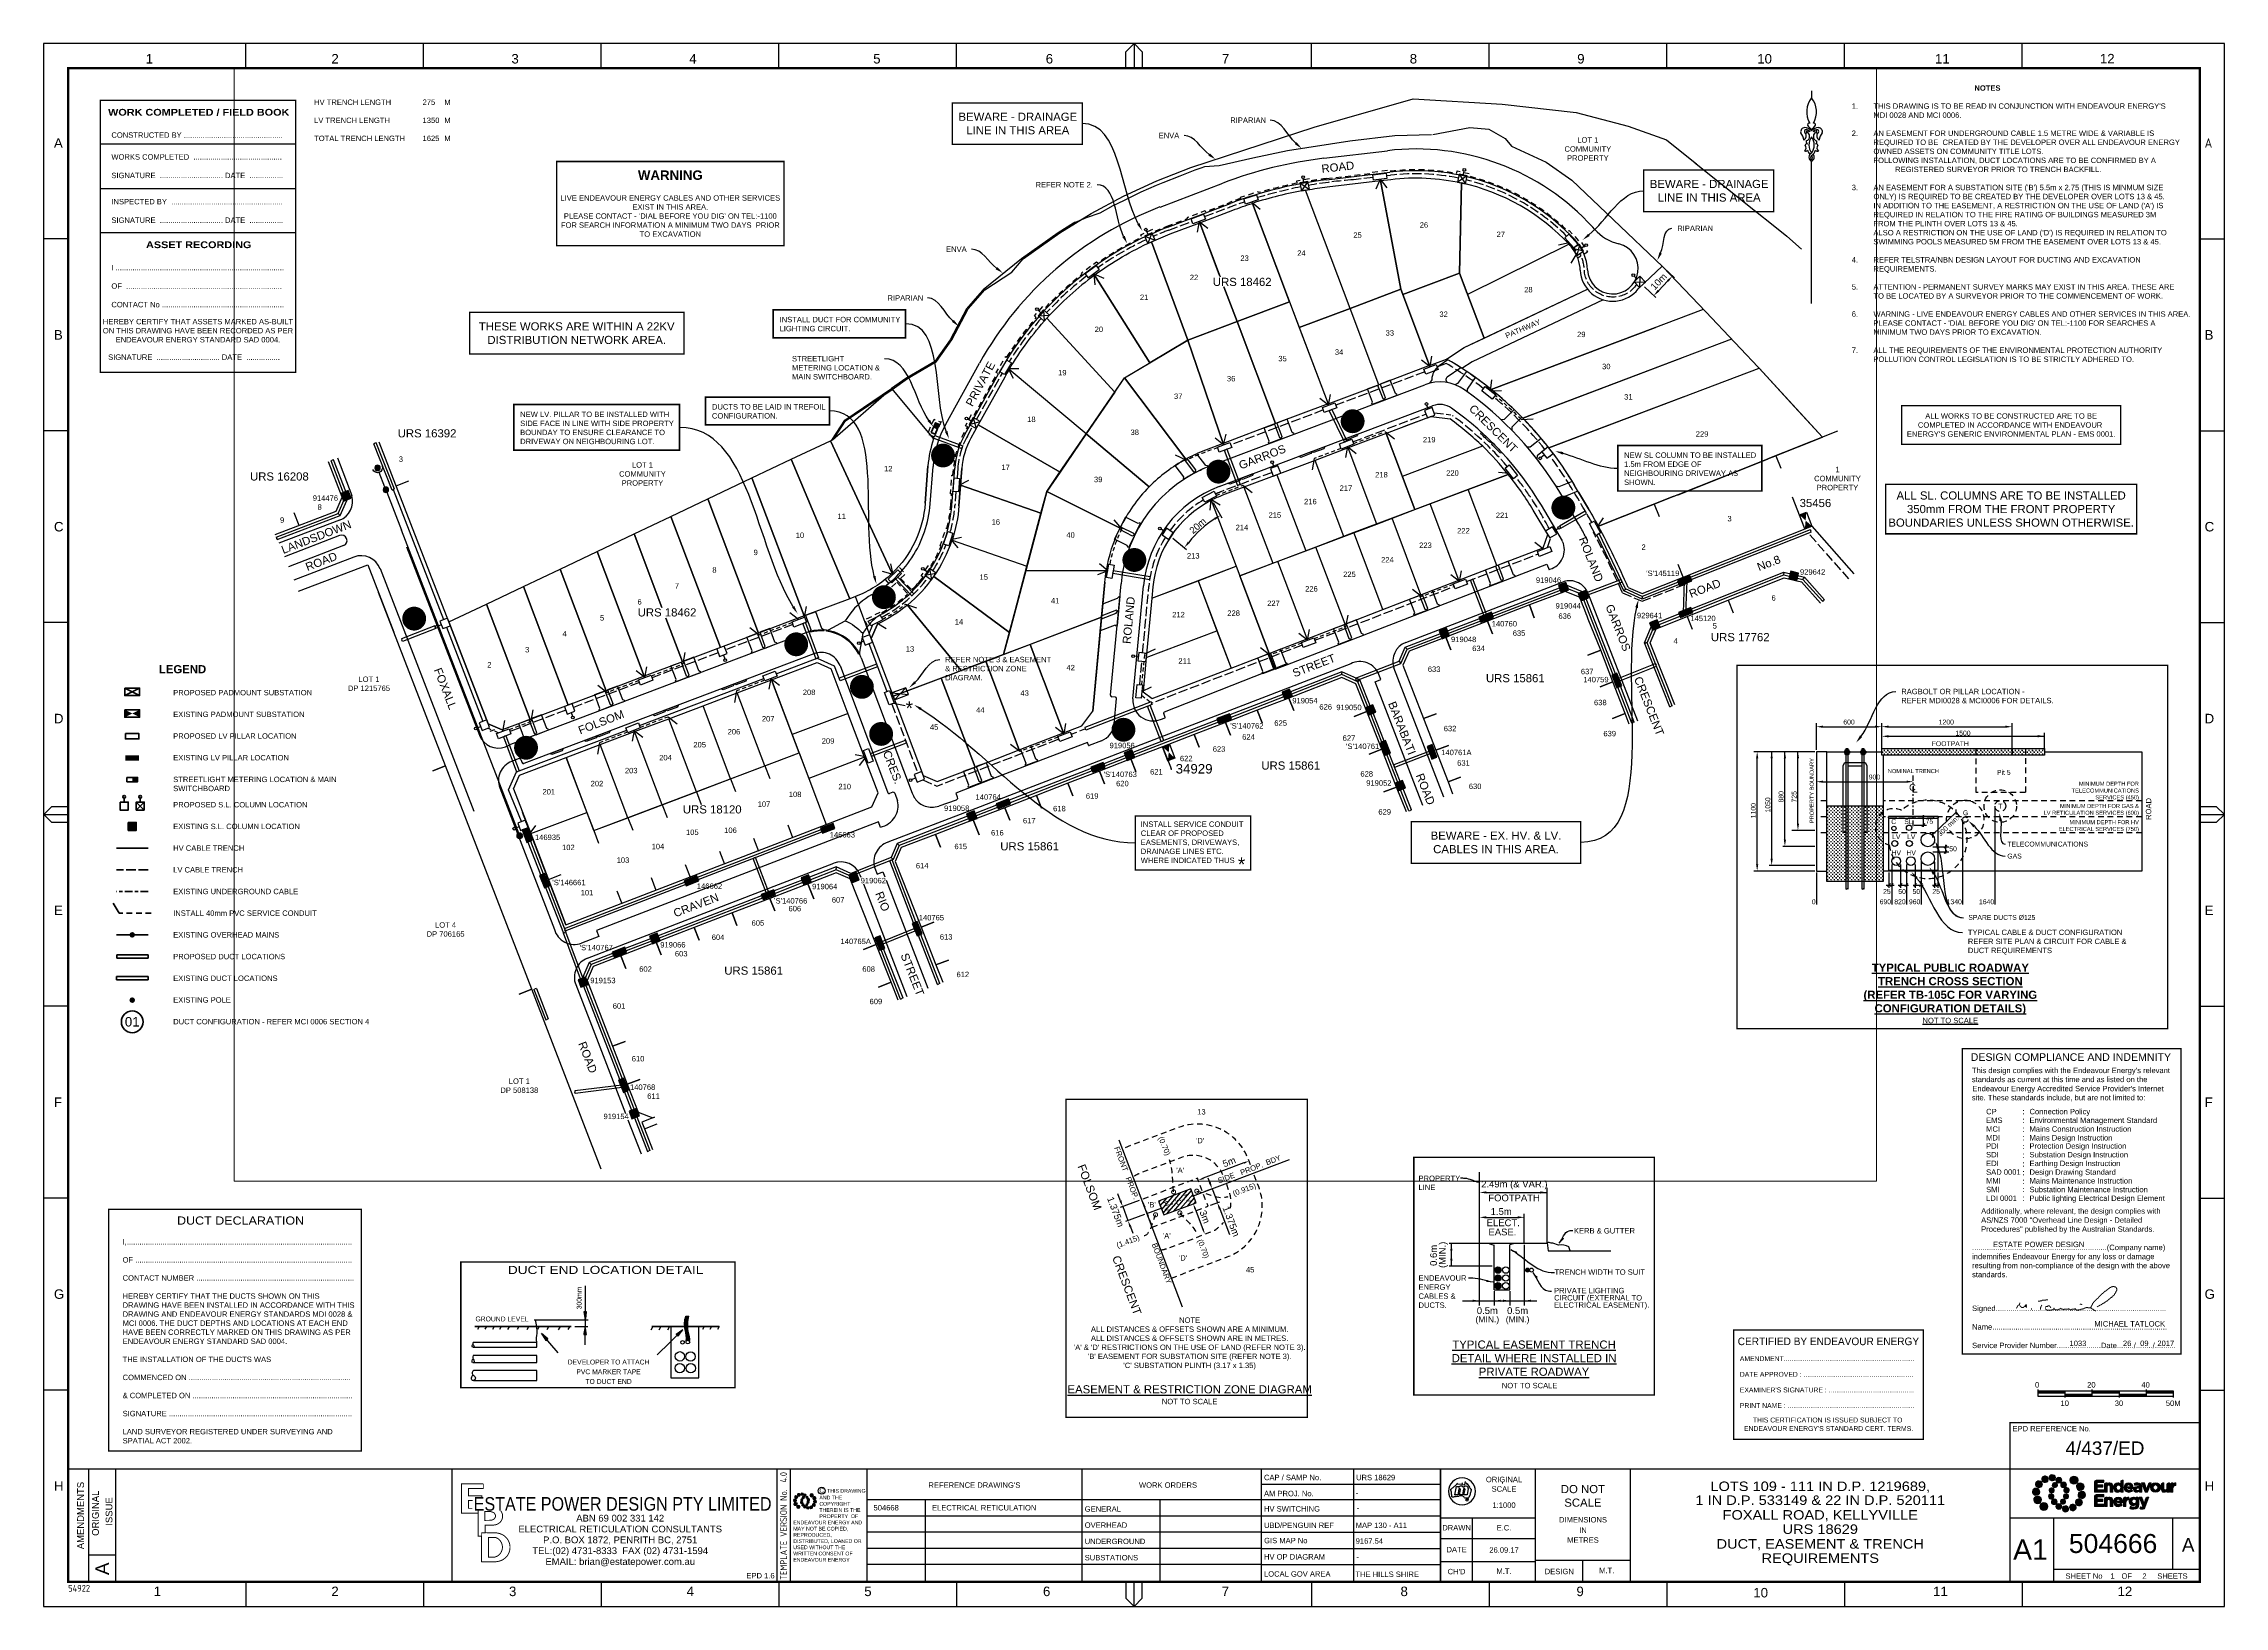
# Paper-space layout 'Duct' of a CAD drawing. Header units: metres. Extents: x 5 to 810, y -4 to 572.
# The model-space entities are those that its viewports show. They can reach past a viewport. Long polylines and large blocks are cut down to what shows.
import ezdxf
from ezdxf import colors
from ezdxf.entities.mleader import LeaderData, LeaderLine
from ezdxf.enums import TextEntityAlignment as Align
from ezdxf.math import Vec2, Vec3

# ---------------------------------------------------------------- set-up
doc = ezdxf.new("R2010")
doc.units = ezdxf.units.M
doc.header["$LTSCALE"] = 0.7
for name, pattern in [('Cable Exist UG', [8.2, 4, -1.2, 1.8, -1.2]), ('CHAIN', [6, 3, -1, 1, -1]), ('Dash', [5, 3, -2]), ('IE Trench LV', [6.5, 5, -1.5])]:
    doc.linetypes.add(name, pattern=pattern)
doc.layers.get('0').update_dxf_attribs({"color": 6})
for name, color, linetype in [('_User Miscellaneous1', 3, 'Continuous'), ('_User Miscellaneous11', 7, 'Continuous'), ('_User Miscellaneous3', 11, 'Continuous'), ('_User Miscellaneous4', 7, 'Continuous'), ('_User Miscellaneous6', 7, 'Continuous'), ('_User Miscellaneous7', 150, 'Continuous'), ('_User Miscellaneous8', 7, 'Continuous'), ('_User Miscellaneous9', 8, 'Continuous'), ('Cadastre Developer_SP_NEW', 4, 'Continuous'), ('Cadastre Land Parcels_SP_EXT', 4, 'Continuous'), ('Cadastre Roads_SP_EXT', 4, 'Continuous'), ('Cadastre Roads_SP_NEW', 8, 'Continuous'), ('Duct_SP_EXT', 4, 'Continuous'), ('Duct_SP_NEW', 2, 'Continuous'), ('Notes', 7, 'Continuous'), ('OH_Details_SP_MISC', 6, 'Continuous'), ('Services_SP_NEW_UG', 2, 'Continuous'), ('Sub_SP_EXT', 7, 'Continuous'), ('Sub_SP_NEW', 2, 'Continuous'), ('SupportsOH_SP_TR_HV_LV_SL_EXT', 7, 'Continuous'), ('SupportsUG_SP_EXT', 7, 'Continuous'), ('SupportsUG_SP_LV_EXT', 7, 'Continuous'), ('SupportsUG_SP_LV_NEW', 2, 'Continuous'), ('SupportsUG_SP_LV_SL_EXT', 7, 'Continuous'), ('SupportsUG_SP_LV_SL_NEW', 2, 'Continuous'), ('Trench_SP_EXT', 7, 'Continuous'), ('Trench_SP_NEW', 2, 'Continuous'), ('UG_Details_SP_MISC', 7, 'Continuous')]:
    doc.layers.add(name, color=color, linetype=linetype)
doc.layers.add('_User Miscellaneous12', color=7, linetype='Continuous', lineweight=35)
doc.layers.add('_User Miscellaneous5', color=7, linetype='Continuous', lineweight=35)
for name, color, linetype, plot in [('_User Notes', 7, 'Continuous', False), ('Features_HIDE', 1, 'Continuous', False), ('Viewports', 8, 'Continuous', False)]:
    doc.layers.add(name, color=color, linetype=linetype, plot=plot)
doc.styles.add('ARIAL', font='arial.ttf', dxfattribs={"height": 2})
doc.styles.add('ARIAL 2.5', font='arial.ttf', dxfattribs={"height": 2.5})
doc.styles.add('ARIAL 3.0', font='arial.ttf', dxfattribs={"height": 3})
doc.styles.add('COLUMN_LABEL', font='arial.ttf')
doc.styles.add('iecISOCP', font='isocp.shx')
doc.styles.add('POLE_LABEL', font='arial.ttf')
doc.styles.add('SL_LABEL', font='arial.ttf')
doc.styles.get("Standard").update_dxf_attribs({"font": 'arial.ttf'})
doc.styles.add('style1', font='iso3098b.shx')
doc.styles.add('STYLE2', font='')
doc.styles.get('STYLE2').set_extended_font_data('Arial Black')
doc.linetypes.add('IE Trench HV', pattern='A,8,-2,["/",style1,S=2.5,R=0,X=0.1,Y=-1],-4.5', length=14.5)
doc.dimstyles.new('DIM 1000', dxfattribs={"dimtxt": 2.5, "dimasz": 2.5, "dimexe": 1, "dimexo": 1, "dimgap": 1, "dimtad": 1, "dimdec": 0, "dimzin": 0, "dimdsep": 46, "dimtxsty": 'ARIAL 2.5', "dimcen": 1, "dimclrd": 3, "dimclre": 3, "dimclrt": 7, "dimadec": 0, "dimazin": 0, "dimtfac": 1, "dimtdec": 0, "dimtix": 1, "dimtmove": 0, "dimatfit": 3, "dimfxl": 1, "dimtolj": 1, "dimtzin": 0, "dimarcsym": 0})
pattern_1 = [(0, (-79.7347, 1394.1196), (0.635, 0.635), [0.3175, -0.9525]), (90, (-79.57594, 1393.96084), (-0.635, 0.635), [0.3175, -0.9525])]

# ---------------------------------------------------------------- blocks, each defined once
blk = doc.blocks.new('EE_LOGO_SMALL')
at = {"layer": 'Notes'}
h = blk.add_hatch(color=256, dxfattribs=at)
edge = h.paths.add_edge_path()
edge.add_spline(control_points=[(-8.4, 2), (-9.2, 2), (-9.8, 1.4), (-9.8, 0.7), (-9.9, -0.1), (-9.3, -0.7), (-8.6, -0.8), (-7.8, -0.8), (-7.2, -0.2), (-7.1, 0.5), (-7.1, 1.3), (-7.7, 1.9), (-8.4, 2)], knot_values=[0, 0, 0, 0, 1, 1, 1, 2, 2, 2, 3, 3, 3, 4, 4, 4, 4], degree=3, periodic=0)
h = blk.add_hatch(color=256, dxfattribs=at)
edge = h.paths.add_edge_path()
edge.add_spline(control_points=[(-6.8, 4.5), (-7.4, 4.8), (-8.2, 4.6), (-8.6, 4), (-8.9, 3.4), (-8.7, 2.6), (-8.1, 2.2), (-7.5, 1.9), (-6.7, 2.1), (-6.3, 2.7), (-6, 3.3), (-6.2, 4.1), (-6.8, 4.5)], knot_values=[0, 0, 0, 0, 1, 1, 1, 2, 2, 2, 3, 3, 3, 4, 4, 4, 4], degree=3, periodic=0)
h = blk.add_hatch(color=256, dxfattribs=at)
edge = h.paths.add_edge_path()
edge.add_spline(control_points=[(-4.2, 5.9), (-4.6, 6.5), (-5.3, 6.6), (-5.9, 6.3), (-6.4, 5.9), (-6.6, 5.1), (-6.2, 4.6), (-5.9, 4), (-5.1, 3.8), (-4.6, 4.2), (-4, 4.6), (-3.8, 5.3), (-4.2, 5.9)], knot_values=[0, 0, 0, 0, 1, 1, 1, 2, 2, 2, 3, 3, 3, 4, 4, 4, 4], degree=3, periodic=0)
h = blk.add_hatch(color=256, dxfattribs=at)
edge = h.paths.add_edge_path()
edge.add_spline(control_points=[(-1.3, 5.9), (-1.4, 6.5), (-2, 7), (-2.6, 6.9), (-3.3, 6.9), (-3.7, 6.3), (-3.7, 5.6), (-3.6, 5), (-3, 4.5), (-2.4, 4.6), (-1.7, 4.7), (-1.3, 5.2), (-1.3, 5.9)], knot_values=[0, 0, 0, 0, 1, 1, 1, 2, 2, 2, 3, 3, 3, 4, 4, 4, 4], degree=3, periodic=0)
h = blk.add_hatch(color=256, dxfattribs=at)
edge = h.paths.add_edge_path()
edge.add_spline(control_points=[(-2.5, 2.1), (-3, 2.2), (-3.5, 1.9), (-3.6, 1.3), (-3.7, 0.8), (-3.4, 0.3), (-2.9, 0.2), (-2.4, 0.1), (-1.9, 0.4), (-1.8, 0.9), (-1.7, 1.5), (-2, 2), (-2.5, 2.1)], knot_values=[0, 0, 0, 0, 1, 1, 1, 2, 2, 2, 3, 3, 3, 4, 4, 4, 4], degree=3, periodic=0)
h = blk.add_hatch(color=256, dxfattribs=at)
edge = h.paths.add_edge_path()
edge.add_spline(control_points=[(1, 4.9), (1, 4.3), (0.5, 3.8), (-0.1, 3.8), (-0.7, 3.8), (-1.2, 4.3), (-1.2, 4.9), (-1.2, 5.5), (-0.7, 6), (-0.1, 6), (0.5, 6), (1, 5.5), (1, 4.9)], knot_values=[0, 0, 0, 0, 1, 1, 1, 2, 2, 2, 3, 3, 3, 4, 4, 4, 4], degree=3, periodic=0)
edge = h.paths.add_edge_path()
edge.add_spline(control_points=[(-1.4, 4), (-1.9, 4.1), (-2.4, 3.8), (-2.5, 3.3), (-2.6, 2.7), (-2.3, 2.2), (-1.8, 2.1), (-1.3, 2), (-0.7, 2.3), (-0.6, 2.9), (-0.5, 3.4), (-0.9, 3.9), (-1.4, 4)], knot_values=[0, 0, 0, 0, 1, 1, 1, 2, 2, 2, 3, 3, 3, 4, 4, 4, 4], degree=3, periodic=0)
h = blk.add_hatch(color=256, dxfattribs=at)
edge = h.paths.add_edge_path()
edge.add_spline(control_points=[(2.3, 2.4), (2.8, 2.8), (2.8, 3.4), (2.4, 3.9), (2, 4.3), (1.4, 4.3), (0.9, 3.9), (0.5, 3.6), (0.5, 2.9), (0.9, 2.5), (1.2, 2), (1.9, 2), (2.3, 2.4)], knot_values=[0, 0, 0, 0, 1, 1, 1, 2, 2, 2, 3, 3, 3, 4, 4, 4, 4], degree=3, periodic=0)
edge = h.paths.add_edge_path()
edge.add_spline(control_points=[(1, 4.9), (1, 4.3), (0.5, 3.8), (-0.1, 3.8), (-0.7, 3.8), (-1.2, 4.3), (-1.2, 4.9), (-1.2, 5.5), (-0.7, 6), (-0.1, 6), (0.5, 6), (1, 5.5), (1, 4.9)], knot_values=[0, 0, 0, 0, 1, 1, 1, 2, 2, 2, 3, 3, 3, 4, 4, 4, 4], degree=3, periodic=0)
h = blk.add_hatch(color=256, dxfattribs=at)
edge = h.paths.add_edge_path()
edge.add_spline(control_points=[(1, 4.9), (1, 4.3), (0.5, 3.8), (-0.1, 3.8), (-0.7, 3.8), (-1.2, 4.3), (-1.2, 4.9), (-1.2, 5.5), (-0.7, 6), (-0.1, 6), (0.5, 6), (1, 5.5), (1, 4.9)], knot_values=[0, 0, 0, 0, 1, 1, 1, 2, 2, 2, 3, 3, 3, 4, 4, 4, 4], degree=3, periodic=0)
edge = h.paths.add_edge_path(flags=16)
edge.add_spline(control_points=[(1, 4.9), (1, 4.3), (0.5, 3.8), (-0.1, 3.8), (-0.7, 3.8), (-1.2, 4.3), (-1.2, 4.9), (-1.2, 5.5), (-0.7, 6), (-0.1, 6), (0.5, 6), (1, 5.5), (1, 4.9)], knot_values=[0, 0, 0, 0, 1, 1, 1, 2, 2, 2, 3, 3, 3, 4, 4, 4, 4], degree=3, periodic=0)
h = blk.add_hatch(color=256, dxfattribs=at)
edge = h.paths.add_edge_path()
edge.add_spline(control_points=[(3, 0.2), (3.5, 0.3), (3.8, 0.9), (3.7, 1.4), (3.6, 1.9), (3, 2.3), (2.5, 2.1), (1.9, 2), (1.6, 1.4), (1.8, 0.9), (1.9, 0.4), (2.5, 0.1), (3, 0.2)], knot_values=[0, 0, 0, 0, 1, 1, 1, 2, 2, 2, 3, 3, 3, 4, 4, 4, 4], degree=3, periodic=0)
h = blk.add_hatch(color=256, dxfattribs=at)
edge = h.paths.add_edge_path()
edge.add_spline(control_points=[(7, 4.9), (7, 4), (6.3, 3.4), (5.5, 3.4), (4.6, 3.4), (4, 4), (4, 4.9), (4, 5.7), (4.6, 6.4), (5.5, 6.4), (6.3, 6.4), (7, 5.7), (7, 4.9)], knot_values=[0, 0, 0, 0, 1, 1, 1, 2, 2, 2, 3, 3, 3, 4, 4, 4, 4], degree=3, periodic=0)
h = blk.add_hatch(color=256, dxfattribs=at)
edge = h.paths.add_edge_path()
edge.add_spline(control_points=[(8.4, 1.1), (9.1, 1.5), (9.4, 2.3), (9.1, 3), (8.8, 3.7), (7.9, 4.1), (7.2, 3.8), (6.5, 3.4), (6.2, 2.6), (6.5, 1.9), (6.8, 1.2), (7.7, 0.8), (8.4, 1.1)], knot_values=[0, 0, 0, 0, 1, 1, 1, 2, 2, 2, 3, 3, 3, 4, 4, 4, 4], degree=3, periodic=0)
h = blk.add_hatch(color=256, dxfattribs=at)
edge = h.paths.add_edge_path()
edge.add_spline(control_points=[(8.3, -1.9), (9, -1.9), (9.7, -1.4), (9.7, -0.6), (9.7, 0.1), (9.2, 0.8), (8.4, 0.8), (7.7, 0.8), (7, 0.3), (7, -0.5), (6.9, -1.2), (7.5, -1.9), (8.3, -1.9)], knot_values=[0, 0, 0, 0, 1, 1, 1, 2, 2, 2, 3, 3, 3, 4, 4, 4, 4], degree=3, periodic=0)
h = blk.add_hatch(color=256, dxfattribs=at)
edge = h.paths.add_edge_path()
edge.add_spline(control_points=[(-8.5, -1.1), (-9.2, -1.4), (-9.6, -2.3), (-9.3, -3), (-8.9, -3.7), (-8.1, -4), (-7.4, -3.7), (-6.7, -3.4), (-6.3, -2.5), (-6.6, -1.8), (-7, -1.1), (-7.8, -0.8), (-8.5, -1.1)], knot_values=[0, 0, 0, 0, 1, 1, 1, 2, 2, 2, 3, 3, 3, 4, 4, 4, 4], degree=3, periodic=0)
h = blk.add_hatch(color=256, dxfattribs=at)
edge = h.paths.add_edge_path()
edge.add_spline(control_points=[(-7.1, -4.8), (-7.1, -4), (-6.5, -3.3), (-5.6, -3.3), (-4.8, -3.3), (-4.1, -4), (-4.1, -4.8), (-4.1, -5.7), (-4.8, -6.3), (-5.6, -6.3), (-6.5, -6.3), (-7.1, -5.7), (-7.1, -4.8)], knot_values=[0, 0, 0, 0, 1, 1, 1, 2, 2, 2, 3, 3, 3, 4, 4, 4, 4], degree=3, periodic=0)
h = blk.add_hatch(color=256, dxfattribs=at)
edge = h.paths.add_edge_path()
edge.add_spline(control_points=[(-3.1, -0.2), (-3.7, -0.3), (-4, -0.8), (-3.8, -1.4), (-3.7, -1.9), (-3.2, -2.2), (-2.6, -2.1), (-2.1, -1.9), (-1.8, -1.4), (-1.9, -0.9), (-2.1, -0.3), (-2.6, 0), (-3.1, -0.2)], knot_values=[0, 0, 0, 0, 1, 1, 1, 2, 2, 2, 3, 3, 3, 4, 4, 4, 4], degree=3, periodic=0)
h = blk.add_hatch(color=256, dxfattribs=at)
edge = h.paths.add_edge_path()
edge.add_spline(control_points=[(-2.5, -2.3), (-2.9, -2.7), (-3, -3.4), (-2.6, -3.8), (-2.2, -4.2), (-1.5, -4.3), (-1.1, -3.9), (-0.7, -3.5), (-0.6, -2.8), (-1, -2.4), (-1.4, -2), (-2, -1.9), (-2.5, -2.3)], knot_values=[0, 0, 0, 0, 1, 1, 1, 2, 2, 2, 3, 3, 3, 4, 4, 4, 4], degree=3, periodic=0)
h = blk.add_hatch(color=256, dxfattribs=at)
edge = h.paths.add_edge_path()
edge.add_spline(control_points=[(-1.2, -4.8), (-1.2, -4.2), (-0.7, -3.7), (-0.1, -3.7), (0.5, -3.7), (1, -4.2), (1, -4.8), (1, -5.4), (0.5, -5.9), (-0.1, -5.9), (-0.7, -5.9), (-1.2, -5.4), (-1.2, -4.8)], knot_values=[0, 0, 0, 0, 1, 1, 1, 2, 2, 2, 3, 3, 3, 4, 4, 4, 4], degree=3, periodic=0)
h = blk.add_hatch(color=256, dxfattribs=at)
edge = h.paths.add_edge_path()
edge.add_spline(control_points=[(1.2, -3.9), (1.7, -4.1), (2.2, -3.7), (2.3, -3.2), (2.5, -2.7), (2.1, -2.2), (1.6, -2.1), (1.1, -2), (0.6, -2.3), (0.5, -2.8), (0.4, -3.3), (0.7, -3.8), (1.2, -3.9)], knot_values=[0, 0, 0, 0, 1, 1, 1, 2, 2, 2, 3, 3, 3, 4, 4, 4, 4], degree=3, periodic=0)
h = blk.add_hatch(color=256, dxfattribs=at)
edge = h.paths.add_edge_path()
edge.add_spline(control_points=[(1.2, -5.8), (1.3, -6.5), (1.8, -6.9), (2.5, -6.9), (3.1, -6.8), (3.6, -6.2), (3.5, -5.6), (3.4, -5), (2.9, -4.5), (2.2, -4.6), (1.6, -4.6), (1.1, -5.2), (1.2, -5.8)], knot_values=[0, 0, 0, 0, 1, 1, 1, 2, 2, 2, 3, 3, 3, 4, 4, 4, 4], degree=3, periodic=0)
h = blk.add_hatch(color=256, dxfattribs=at)
edge = h.paths.add_edge_path()
edge.add_spline(control_points=[(2.4, -2), (2.9, -2.1), (3.4, -1.8), (3.5, -1.3), (3.6, -0.8), (3.3, -0.3), (2.8, -0.2), (2.2, -0.1), (1.7, -0.4), (1.6, -0.9), (1.5, -1.4), (1.8, -1.9), (2.4, -2)], knot_values=[0, 0, 0, 0, 1, 1, 1, 2, 2, 2, 3, 3, 3, 4, 4, 4, 4], degree=3, periodic=0)
h = blk.add_hatch(color=256, dxfattribs=at)
edge = h.paths.add_edge_path()
edge.add_spline(control_points=[(4, -5.8), (4.4, -6.4), (5.2, -6.6), (5.7, -6.2), (6.3, -5.8), (6.5, -5.1), (6.1, -4.5), (5.7, -4), (5, -3.8), (4.4, -4.2), (3.8, -4.5), (3.7, -5.3), (4, -5.8)], knot_values=[0, 0, 0, 0, 1, 1, 1, 2, 2, 2, 3, 3, 3, 4, 4, 4, 4], degree=3, periodic=0)
h = blk.add_hatch(color=256, dxfattribs=at)
edge = h.paths.add_edge_path()
edge.add_spline(control_points=[(6.7, -4.4), (7.3, -4.8), (8.1, -4.6), (8.4, -4), (8.8, -3.3), (8.6, -2.6), (8, -2.2), (7.3, -1.8), (6.6, -2.1), (6.2, -2.7), (5.8, -3.3), (6, -4.1), (6.7, -4.4)], knot_values=[0, 0, 0, 0, 1, 1, 1, 2, 2, 2, 3, 3, 3, 4, 4, 4, 4], degree=3, periodic=0)
at = {"layer": 'Notes', "lineweight": 0}
for points in [[(1.8, 2.1), (1.8, 2.1)], [(-2, -2.1), (-2, -2.1)]]:
    blk.add_lwpolyline(points, dxfattribs=at)
for points in [[(-8.4, 2), (-9.2, 2), (-9.8, 1.4), (-9.8, 0.7), (-9.9, -0.1), (-9.3, -0.7), (-8.6, -0.8), (-7.8, -0.8), (-7.2, -0.2), (-7.1, 0.5), (-7.1, 1.3), (-7.7, 1.9), (-8.4, 2)], [(-6.8, 4.5), (-7.4, 4.8), (-8.2, 4.6), (-8.6, 4), (-8.9, 3.4), (-8.7, 2.6), (-8.1, 2.2), (-7.5, 1.9), (-6.7, 2.1), (-6.3, 2.7), (-6, 3.3), (-6.2, 4.1), (-6.8, 4.5)], [(-4.2, 5.9), (-4.6, 6.5), (-5.3, 6.6), (-5.9, 6.3), (-6.4, 5.9), (-6.6, 5.1), (-6.2, 4.6), (-5.9, 4), (-5.1, 3.8), (-4.6, 4.2), (-4, 4.6), (-3.8, 5.3), (-4.2, 5.9)], [(-1.3, 5.9), (-1.4, 6.5), (-2, 7), (-2.6, 6.9), (-3.3, 6.9), (-3.7, 6.3), (-3.7, 5.6), (-3.6, 5), (-3, 4.5), (-2.4, 4.6), (-1.7, 4.7), (-1.3, 5.2), (-1.3, 5.9)], [(-2.5, 2.1), (-3, 2.2), (-3.5, 1.9), (-3.6, 1.3), (-3.7, 0.8), (-3.4, 0.3), (-2.9, 0.2), (-2.4, 0.1), (-1.9, 0.4), (-1.8, 0.9), (-1.7, 1.5), (-2, 2), (-2.5, 2.1)], [(-1.4, 4), (-1.9, 4.1), (-2.4, 3.8), (-2.5, 3.3), (-2.6, 2.7), (-2.3, 2.2), (-1.8, 2.1), (-1.3, 2), (-0.7, 2.3), (-0.6, 2.9), (-0.5, 3.4), (-0.9, 3.9), (-1.4, 4)], [(1, 4.9), (1, 4.3), (0.5, 3.8), (-0.1, 3.8), (-0.7, 3.8), (-1.2, 4.3), (-1.2, 4.9), (-1.2, 5.5), (-0.7, 6), (-0.1, 6), (0.5, 6), (1, 5.5), (1, 4.9)], [(1, 4.9), (1, 4.3), (0.5, 3.8), (-0.1, 3.8), (-0.7, 3.8), (-1.2, 4.3), (-1.2, 4.9), (-1.2, 5.5), (-0.7, 6), (-0.1, 6), (0.5, 6), (1, 5.5), (1, 4.9)], [(2.3, 2.4), (2.8, 2.8), (2.8, 3.4), (2.4, 3.9), (2, 4.3), (1.4, 4.3), (0.9, 3.9), (0.5, 3.6), (0.5, 2.9), (0.9, 2.5), (1.2, 2), (1.9, 2), (2.3, 2.4)], [(3, 0.2), (3.5, 0.3), (3.8, 0.9), (3.7, 1.4), (3.6, 1.9), (3, 2.3), (2.5, 2.1), (1.9, 2), (1.6, 1.4), (1.8, 0.9), (1.9, 0.4), (2.5, 0.1), (3, 0.2)], [(7, 4.9), (7, 4), (6.3, 3.4), (5.5, 3.4), (4.6, 3.4), (4, 4), (4, 4.9), (4, 5.7), (4.6, 6.4), (5.5, 6.4), (6.3, 6.4), (7, 5.7), (7, 4.9)], [(8.4, 1.1), (9.1, 1.5), (9.4, 2.3), (9.1, 3), (8.8, 3.7), (7.9, 4.1), (7.2, 3.8), (6.5, 3.4), (6.2, 2.6), (6.5, 1.9), (6.8, 1.2), (7.7, 0.8), (8.4, 1.1)], [(8.3, -1.9), (9, -1.9), (9.7, -1.4), (9.7, -0.6), (9.7, 0.1), (9.2, 0.8), (8.4, 0.8), (7.7, 0.8), (7, 0.3), (7, -0.5), (6.9, -1.2), (7.5, -1.9), (8.3, -1.9)], [(-8.5, -1.1), (-9.2, -1.4), (-9.6, -2.3), (-9.3, -3), (-8.9, -3.7), (-8.1, -4), (-7.4, -3.7), (-6.7, -3.4), (-6.3, -2.5), (-6.6, -1.8), (-7, -1.1), (-7.8, -0.8), (-8.5, -1.1)], [(-7.1, -4.8), (-7.1, -4), (-6.5, -3.3), (-5.6, -3.3), (-4.8, -3.3), (-4.1, -4), (-4.1, -4.8), (-4.1, -5.7), (-4.8, -6.3), (-5.6, -6.3), (-6.5, -6.3), (-7.1, -5.7), (-7.1, -4.8)], [(-3.1, -0.2), (-3.7, -0.3), (-4, -0.8), (-3.8, -1.4), (-3.7, -1.9), (-3.2, -2.2), (-2.6, -2.1), (-2.1, -1.9), (-1.8, -1.4), (-1.9, -0.9), (-2.1, -0.3), (-2.6, 0), (-3.1, -0.2)], [(-2.5, -2.3), (-2.9, -2.7), (-3, -3.4), (-2.6, -3.8), (-2.2, -4.2), (-1.5, -4.3), (-1.1, -3.9), (-0.7, -3.5), (-0.6, -2.8), (-1, -2.4), (-1.4, -2), (-2, -1.9), (-2.5, -2.3)], [(-1.2, -4.8), (-1.2, -4.2), (-0.7, -3.7), (-0.1, -3.7), (0.5, -3.7), (1, -4.2), (1, -4.8), (1, -5.4), (0.5, -5.9), (-0.1, -5.9), (-0.7, -5.9), (-1.2, -5.4), (-1.2, -4.8)], [(1.2, -3.9), (1.7, -4.1), (2.2, -3.7), (2.3, -3.2), (2.5, -2.7), (2.1, -2.2), (1.6, -2.1), (1.1, -2), (0.6, -2.3), (0.5, -2.8), (0.4, -3.3), (0.7, -3.8), (1.2, -3.9)], [(1.2, -5.8), (1.3, -6.5), (1.8, -6.9), (2.5, -6.9), (3.1, -6.8), (3.6, -6.2), (3.5, -5.6), (3.4, -5), (2.9, -4.5), (2.2, -4.6), (1.6, -4.6), (1.1, -5.2), (1.2, -5.8)], [(2.4, -2), (2.9, -2.1), (3.4, -1.8), (3.5, -1.3), (3.6, -0.8), (3.3, -0.3), (2.8, -0.2), (2.2, -0.1), (1.7, -0.4), (1.6, -0.9), (1.5, -1.4), (1.8, -1.9), (2.4, -2)], [(4, -5.8), (4.4, -6.4), (5.2, -6.6), (5.7, -6.2), (6.3, -5.8), (6.5, -5.1), (6.1, -4.5), (5.7, -4), (5, -3.8), (4.4, -4.2), (3.8, -4.5), (3.7, -5.3), (4, -5.8)], [(6.7, -4.4), (7.3, -4.8), (8.1, -4.6), (8.4, -4), (8.8, -3.3), (8.6, -2.6), (8, -2.2), (7.3, -1.8), (6.6, -2.1), (6.2, -2.7), (5.8, -3.3), (6, -4.1), (6.7, -4.4)]]:
    blk.add_open_spline(points, degree=3, knots=[0, 0, 0, 0, 1, 1, 1, 2, 2, 2, 3, 3, 3, 4, 4, 4, 4], dxfattribs=at)
blk = doc.blocks.new('EE_COPYRIGHT_A1')
at = {"layer": 'Notes'}
blk.add_circle((9.53, -0.82), 1.15, dxfattribs=at)
at = {"xscale": 0.4, "yscale": 0.4, "zscale": 0.4}
blk.add_blockref('EE_LOGO_SMALL', (3.96, -4.29), dxfattribs=at)
at = {"layer": 'Notes', "insert": (0, 0), "char_height": 1.25, "width": 24.1208, "attachment_point": 1, "style": 'ARIAL'}
blk.add_mtext('\\pt8.75;               ^I{\\H1.2x;C } THIS DRAWING\\P\\pi-8.75,l8.75,t8.75,20;       ^IAND THE ^I\\P\\pi0,t8.75;COPYRIGHT\\P\\pi-8.75,t1.25,8.75;^I^ITHEREIN IS THE PROPERTY  OF \\P\\pi0,l0,t1.25;ENDEAVOUR ENERGY AND MAY NOT BE COPIED, REPRODUCED, DISTRIBUTED, LOANED OR USED WITHOUT THE WRITTEN CONSENT OF ENDEAVOUR ENERGY', dxfattribs=at)
blk = doc.blocks.new('A1_FRAME_TITLE')
at = {"layer": '_User Miscellaneous1'}
h = blk.add_hatch(color=256, dxfattribs=at)
edge = h.paths.add_edge_path()
edge.add_spline(control_points=[(749.39, 41.77), (748.64, 41.81), (748, 41.24), (747.96, 40.49), (747.92, 39.74), (748.49, 39.1), (749.24, 39.06), (749.98, 39.02), (750.62, 39.59), (750.67, 40.34), (750.71, 41.08), (750.14, 41.72), (749.39, 41.77)], knot_values=[0, 0, 0, 0, 1, 1, 1, 2, 2, 2, 3, 3, 3, 4, 4, 4, 4], degree=3, periodic=0)
h = blk.add_hatch(color=256, dxfattribs=at)
edge = h.paths.add_edge_path()
edge.add_spline(control_points=[(751, 44.28), (750.38, 44.64), (749.59, 44.43), (749.24, 43.82), (748.88, 43.2), (749.09, 42.42), (749.7, 42.06), (750.31, 41.7), (751.1, 41.91), (751.46, 42.52), (751.82, 43.14), (751.61, 43.93), (751, 44.28)], knot_values=[0, 0, 0, 0, 1, 1, 1, 2, 2, 2, 3, 3, 3, 4, 4, 4, 4], degree=3, periodic=0)
h = blk.add_hatch(color=256, dxfattribs=at)
edge = h.paths.add_edge_path()
edge.add_spline(control_points=[(753.61, 45.7), (753.25, 46.27), (752.49, 46.44), (751.92, 46.07), (751.35, 45.7), (751.19, 44.95), (751.55, 44.38), (751.92, 43.81), (752.68, 43.65), (753.24, 44.01), (753.81, 44.38), (753.98, 45.14), (753.61, 45.7)], knot_values=[0, 0, 0, 0, 1, 1, 1, 2, 2, 2, 3, 3, 3, 4, 4, 4, 4], degree=3, periodic=0)
h = blk.add_hatch(color=256, dxfattribs=at)
edge = h.paths.add_edge_path()
edge.add_spline(control_points=[(755.3, 41.89), (754.79, 42), (754.28, 41.67), (754.17, 41.16), (754.06, 40.65), (754.39, 40.15), (754.9, 40.04), (755.41, 39.92), (755.91, 40.25), (756.02, 40.76), (756.13, 41.27), (755.81, 41.78), (755.3, 41.89)], knot_values=[0, 0, 0, 0, 1, 1, 1, 2, 2, 2, 3, 3, 3, 4, 4, 4, 4], degree=3, periodic=0)
h = blk.add_hatch(color=256, dxfattribs=at)
edge = h.paths.add_edge_path()
edge.add_spline(control_points=[(756.45, 45.69), (756.39, 46.33), (755.82, 46.8), (755.18, 46.73), (754.54, 46.67), (754.08, 46.1), (754.14, 45.46), (754.21, 44.82), (754.78, 44.36), (755.41, 44.42), (756.06, 44.49), (756.52, 45.05), (756.45, 45.69)], knot_values=[0, 0, 0, 0, 1, 1, 1, 2, 2, 2, 3, 3, 3, 4, 4, 4, 4], degree=3, periodic=0)
h = blk.add_hatch(color=256, dxfattribs=at)
edge = h.paths.add_edge_path()
edge.add_spline(control_points=[(758.81, 44.69), (758.81, 44.09), (758.33, 43.6), (757.73, 43.6), (757.13, 43.6), (756.64, 44.09), (756.64, 44.69), (756.64, 45.29), (757.13, 45.78), (757.73, 45.78), (758.33, 45.78), (758.81, 45.29), (758.81, 44.69)], knot_values=[0, 0, 0, 0, 1, 1, 1, 2, 2, 2, 3, 3, 3, 4, 4, 4, 4], degree=3, periodic=0)
edge = h.paths.add_edge_path()
edge.add_spline(control_points=[(756.44, 43.8), (755.93, 43.91), (755.42, 43.58), (755.31, 43.07), (755.2, 42.56), (755.53, 42.06), (756.04, 41.95), (756.55, 41.84), (757.05, 42.16), (757.16, 42.67), (757.27, 43.18), (756.95, 43.69), (756.44, 43.8)], knot_values=[0, 0, 0, 0, 1, 1, 1, 2, 2, 2, 3, 3, 3, 4, 4, 4, 4], degree=3, periodic=0)
h = blk.add_hatch(color=256, dxfattribs=at)
edge = h.paths.add_edge_path()
edge.add_spline(control_points=[(760.14, 42.19), (760.57, 42.58), (760.61, 43.24), (760.22, 43.67), (759.83, 44.1), (759.17, 44.14), (758.74, 43.75), (758.31, 43.37), (758.27, 42.7), (758.66, 42.27), (759.04, 41.84), (759.7, 41.8), (760.14, 42.19)], knot_values=[0, 0, 0, 0, 1, 1, 1, 2, 2, 2, 3, 3, 3, 4, 4, 4, 4], degree=3, periodic=0)
edge = h.paths.add_edge_path()
edge.add_spline(control_points=[(758.81, 44.69), (758.81, 44.09), (758.33, 43.6), (757.73, 43.6), (757.13, 43.6), (756.64, 44.09), (756.64, 44.69), (756.64, 45.29), (757.13, 45.78), (757.73, 45.78), (758.33, 45.78), (758.81, 45.29), (758.81, 44.69)], knot_values=[0, 0, 0, 0, 1, 1, 1, 2, 2, 2, 3, 3, 3, 4, 4, 4, 4], degree=3, periodic=0)
h = blk.add_hatch(color=256, dxfattribs=at)
edge = h.paths.add_edge_path()
edge.add_spline(control_points=[(758.81, 44.69), (758.82, 44.09), (758.33, 43.6), (757.73, 43.6), (757.13, 43.6), (756.64, 44.09), (756.64, 44.69), (756.64, 45.29), (757.13, 45.78), (757.73, 45.78), (758.33, 45.78), (758.82, 45.29), (758.81, 44.69)], knot_values=[0, 0, 0, 0, 1, 1, 1, 2, 2, 2, 3, 3, 3, 4, 4, 4, 4], degree=3, periodic=0)
edge = h.paths.add_edge_path(flags=16)
edge.add_spline(control_points=[(758.81, 44.69), (758.81, 44.09), (758.33, 43.6), (757.73, 43.6), (757.13, 43.6), (756.64, 44.09), (756.64, 44.69), (756.64, 45.29), (757.13, 45.78), (757.73, 45.78), (758.33, 45.78), (758.81, 45.29), (758.81, 44.69)], knot_values=[0, 0, 0, 0, 1, 1, 1, 2, 2, 2, 3, 3, 3, 4, 4, 4, 4], degree=3, periodic=0)
h = blk.add_hatch(color=256, dxfattribs=at)
edge = h.paths.add_edge_path()
edge.add_spline(control_points=[(760.79, 40.01), (761.32, 40.15), (761.63, 40.69), (761.5, 41.22), (761.36, 41.76), (760.81, 42.07), (760.28, 41.93), (759.75, 41.79), (759.43, 41.25), (759.57, 40.72), (759.71, 40.19), (760.25, 39.87), (760.79, 40.01)], knot_values=[0, 0, 0, 0, 1, 1, 1, 2, 2, 2, 3, 3, 3, 4, 4, 4, 4], degree=3, periodic=0)
h = blk.add_hatch(color=256, dxfattribs=at)
edge = h.paths.add_edge_path()
edge.add_spline(control_points=[(764.79, 44.69), (764.79, 43.86), (764.12, 43.18), (763.28, 43.18), (762.45, 43.18), (761.77, 43.86), (761.77, 44.69), (761.77, 45.52), (762.45, 46.2), (763.28, 46.2), (764.12, 46.2), (764.79, 45.52), (764.79, 44.69)], knot_values=[0, 0, 0, 0, 1, 1, 1, 2, 2, 2, 3, 3, 3, 4, 4, 4, 4], degree=3, periodic=0)
h = blk.add_hatch(color=256, dxfattribs=at)
edge = h.paths.add_edge_path()
edge.add_spline(control_points=[(766.18, 40.96), (766.9, 41.27), (767.23, 42.12), (766.91, 42.84), (766.59, 43.56), (765.75, 43.88), (765.03, 43.57), (764.31, 43.25), (763.98, 42.41), (764.3, 41.69), (764.61, 40.97), (765.46, 40.64), (766.18, 40.96)], knot_values=[0, 0, 0, 0, 1, 1, 1, 2, 2, 2, 3, 3, 3, 4, 4, 4, 4], degree=3, periodic=0)
h = blk.add_hatch(color=256, dxfattribs=at)
edge = h.paths.add_edge_path()
edge.add_spline(control_points=[(766.07, 37.91), (766.81, 37.87), (767.45, 38.44), (767.5, 39.18), (767.54, 39.93), (766.97, 40.57), (766.22, 40.61), (765.47, 40.66), (764.83, 40.08), (764.79, 39.34), (764.75, 38.59), (765.32, 37.95), (766.07, 37.91)], knot_values=[0, 0, 0, 0, 1, 1, 1, 2, 2, 2, 3, 3, 3, 4, 4, 4, 4], degree=3, periodic=0)
h = blk.add_hatch(color=256, dxfattribs=at)
edge = h.paths.add_edge_path()
edge.add_spline(control_points=[(770.88, 40.27), (770.88, 40.27), (770.88, 44.08), (770.88, 44.13), (770.87, 44.17), (770.88, 44.69), (771.43, 44.69), (771.99, 44.69), (774.24, 44.69), (774.24, 44.69), (774.24, 44.69), (774.24, 43.82), (774.24, 43.82), (774.24, 43.82), (771.84, 43.82), (771.84, 43.82), (771.84, 43.82), (771.84, 42.93), (771.84, 42.93), (771.84, 42.93), (773.93, 42.93), (773.93, 42.93), (773.93, 42.93), (773.93, 42.06), (773.93, 42.06), (773.93, 42.06), (771.84, 42.06), (771.84, 42.06), (771.84, 42.06), (771.84, 41.13), (771.84, 41.13), (771.84, 41.13), (774.24, 41.13), (774.24, 41.13), (774.24, 41.13), (774.24, 40.27), (774.24, 40.27), (774.24, 40.27), (770.88, 40.27), (770.88, 40.27)], knot_values=[0, 0, 0, 0, 1, 1, 1, 2, 2, 2, 3, 3, 3, 4, 4, 4, 5, 5, 5, 6, 6, 6, 7, 7, 7, 8, 8, 8, 9, 9, 9, 10, 10, 10, 11, 11, 11, 12, 12, 12, 13, 13, 13, 13], degree=3, periodic=0)
h = blk.add_hatch(color=256, dxfattribs=at)
edge = h.paths.add_edge_path()
edge.add_spline(control_points=[(776.67, 40.27), (776.67, 40.27), (776.67, 42.16), (776.67, 42.16), (776.67, 42.61), (776.46, 42.85), (776.09, 42.85), (775.72, 42.85), (775.49, 42.61), (775.49, 42.16), (775.49, 42.16), (775.49, 40.27), (775.49, 40.27), (775.49, 40.27), (774.53, 40.27), (774.53, 40.27), (774.53, 40.27), (774.53, 43.04), (774.53, 43.1), (774.53, 43.16), (774.53, 43.65), (775.09, 43.65), (775.49, 43.65), (775.49, 43.65), (775.49, 43.65), (775.49, 43.65), (775.49, 43.17), (775.49, 43.17), (775.71, 43.46), (776, 43.72), (776.48, 43.72), (777.21, 43.72), (777.63, 43.24), (777.63, 42.46), (777.63, 42.46), (777.63, 40.27), (777.63, 40.27), (777.63, 40.27), (776.67, 40.27), (776.67, 40.27)], knot_values=[0, 0, 0, 0, 1, 1, 1, 2, 2, 2, 3, 3, 3, 4, 4, 4, 5, 5, 5, 6, 6, 6, 7, 7, 7, 8, 8, 8, 9, 9, 9, 10, 10, 10, 11, 11, 11, 12, 12, 12, 13, 13, 13, 13], degree=3, periodic=0)
h = blk.add_hatch(color=256, dxfattribs=at)
edge = h.paths.add_edge_path(flags=16)
edge.add_spline(control_points=[(780.53, 41.96), (780.53, 42.52), (780.15, 42.9), (779.71, 42.9), (779.26, 42.9), (778.88, 42.53), (778.88, 41.96), (778.88, 41.96), (778.88, 41.95), (778.88, 41.95), (778.88, 41.39), (779.26, 41.01), (779.71, 41.01), (780.15, 41.01), (780.53, 41.39), (780.53, 41.95), (780.53, 41.95), (780.53, 41.96), (780.53, 41.96)], knot_values=[0, 0, 0, 0, 1, 1, 1, 2, 2, 2, 3, 3, 3, 4, 4, 4, 5, 5, 5, 6, 6, 6, 6], degree=3, periodic=0)
edge = h.paths.add_edge_path()
edge.add_spline(control_points=[(780.51, 40.27), (780.51, 40.27), (780.51, 40.75), (780.51, 40.75), (780.28, 40.43), (779.96, 40.2), (779.46, 40.2), (778.67, 40.2), (777.92, 40.82), (777.92, 41.95), (777.92, 41.95), (777.92, 41.96), (777.92, 41.96), (777.92, 43.09), (778.66, 43.71), (779.46, 43.71), (779.97, 43.71), (780.29, 43.48), (780.51, 43.2), (780.51, 43.2), (780.51, 44.09), (780.51, 44.13), (780.51, 44.17), (780.52, 44.69), (781.07, 44.69), (781.46, 44.69), (781.47, 44.69), (781.47, 44.69), (781.47, 44.69), (781.47, 40.27), (781.47, 40.27), (781.47, 40.27), (780.51, 40.27), (780.51, 40.27)], knot_values=[0, 0, 0, 0, 1, 1, 1, 2, 2, 2, 3, 3, 3, 4, 4, 4, 5, 5, 5, 6, 6, 6, 7, 7, 7, 8, 8, 8, 9, 9, 9, 10, 10, 10, 11, 11, 11, 11], degree=3, periodic=0)
h = blk.add_hatch(color=256, dxfattribs=at)
edge = h.paths.add_edge_path()
edge.add_spline(control_points=[(783.41, 43.72), (782.43, 43.72), (781.74, 42.92), (781.74, 41.96), (781.74, 41.96), (781.74, 41.94), (781.74, 41.94), (781.74, 40.91), (782.49, 40.2), (783.51, 40.2), (784.12, 40.2), (784.58, 40.43), (784.89, 40.83), (784.89, 40.83), (784.34, 41.31), (784.34, 41.31), (784.08, 41.07), (783.84, 40.97), (783.52, 40.97), (783.06, 40.96), (782.73, 41.32), (782.68, 41.69), (782.64, 42.01), (782.66, 42.12), (782.68, 42.26), (782.74, 42.68), (783.02, 42.95), (783.41, 42.95), (783.82, 42.95), (784.07, 42.66), (784.13, 42.23), (784.13, 42.23), (782.87, 42.23), (782.87, 42.23), (782.87, 42.23), (782.84, 41.63), (783.37, 41.63), (783.9, 41.63), (785.05, 41.63), (785.05, 41.63), (785.06, 41.72), (785.06, 41.77), (785.06, 41.87), (785.06, 41.87), (785.06, 41.88), (785.06, 41.88), (785.06, 42.84), (784.54, 43.72), (783.41, 43.72)], knot_values=[0, 0, 0, 0, 1, 1, 1, 2, 2, 2, 3, 3, 3, 4, 4, 4, 5, 5, 5, 6, 6, 6, 7, 7, 7, 8, 8, 8, 9, 9, 9, 10, 10, 10, 11, 11, 11, 12, 12, 12, 13, 13, 13, 14, 14, 14, 15, 15, 15, 16, 16, 16, 16], degree=3, periodic=0)
h = blk.add_hatch(color=256, dxfattribs=at)
edge = h.paths.add_edge_path(flags=16)
edge.add_spline(control_points=[(787.42, 41.63), (787.26, 41.71), (787.04, 41.76), (786.81, 41.76), (786.4, 41.76), (786.14, 41.59), (786.14, 41.29), (786.14, 41.29), (786.14, 41.28), (786.14, 41.28), (786.14, 41.02), (786.36, 40.87), (786.67, 40.87), (787.12, 40.87), (787.42, 41.11), (787.42, 41.46), (787.42, 41.46), (787.42, 41.63), (787.42, 41.63)], knot_values=[0, 0, 0, 0, 1, 1, 1, 2, 2, 2, 3, 3, 3, 4, 4, 4, 5, 5, 5, 6, 6, 6, 6], degree=3, periodic=0)
edge = h.paths.add_edge_path()
edge.add_spline(control_points=[(787.4, 40.27), (787.4, 40.27), (787.4, 40.63), (787.4, 40.63), (787.17, 40.38), (786.85, 40.21), (786.38, 40.21), (785.74, 40.21), (785.22, 40.57), (785.22, 41.24), (785.22, 41.24), (785.22, 41.25), (785.22, 41.25), (785.22, 41.99), (785.78, 42.33), (786.58, 42.33), (786.92, 42.33), (787.17, 42.28), (787.41, 42.19), (787.41, 42.19), (787.41, 42.25), (787.41, 42.25), (787.41, 42.65), (787.16, 42.9), (786.68, 42.9), (786.31, 42.9), (786.06, 42.83), (785.75, 42.71), (785.75, 42.71), (785.51, 43.45), (785.51, 43.45), (785.88, 43.61), (786.25, 43.72), (786.82, 43.72), (787.87, 43.72), (788.33, 43.18), (788.33, 42.26), (788.33, 42.26), (788.33, 40.27), (788.33, 40.27), (788.33, 40.27), (787.4, 40.27), (787.4, 40.27)], knot_values=[0, 0, 0, 0, 1, 1, 1, 2, 2, 2, 3, 3, 3, 4, 4, 4, 5, 5, 5, 6, 6, 6, 7, 7, 7, 8, 8, 8, 9, 9, 9, 10, 10, 10, 11, 11, 11, 12, 12, 12, 13, 13, 13, 14, 14, 14, 14], degree=3, periodic=0)
h = blk.add_hatch(color=256, dxfattribs=at)
edge = h.paths.add_edge_path()
edge.add_spline(control_points=[(790.44, 40.27), (790.44, 40.27), (789.57, 40.27), (789.57, 40.27), (789.57, 40.27), (788.23, 43.66), (788.23, 43.66), (788.23, 43.66), (789.25, 43.66), (789.25, 43.66), (789.25, 43.66), (790.01, 41.41), (790.01, 41.41), (790.01, 41.41), (790.59, 43.12), (790.59, 43.12), (790.59, 43.12), (790.75, 43.66), (791.13, 43.66), (791.51, 43.66), (791.77, 43.66), (791.77, 43.66), (791.77, 43.66), (790.44, 40.27), (790.44, 40.27)], knot_values=[0, 0, 0, 0, 1, 1, 1, 2, 2, 2, 3, 3, 3, 4, 4, 4, 5, 5, 5, 6, 6, 6, 7, 7, 7, 8, 8, 8, 8], degree=3, periodic=0)
h = blk.add_hatch(color=256, dxfattribs=at)
edge = h.paths.add_edge_path(flags=16)
edge.add_spline(control_points=[(794.24, 41.99), (794.24, 42.49), (793.88, 42.92), (793.35, 42.92), (792.8, 42.92), (792.48, 42.5), (792.48, 42), (792.48, 42), (792.48, 41.99), (792.48, 41.99), (792.48, 41.49), (792.84, 41.05), (793.37, 41.05), (793.92, 41.05), (794.24, 41.47), (794.24, 41.97), (794.24, 41.97), (794.24, 41.99), (794.24, 41.99)], knot_values=[0, 0, 0, 0, 1, 1, 1, 2, 2, 2, 3, 3, 3, 4, 4, 4, 5, 5, 5, 6, 6, 6, 6], degree=3, periodic=0)
edge = h.paths.add_edge_path()
edge.add_spline(control_points=[(793.35, 40.22), (792.31, 40.22), (791.53, 41), (791.53, 41.97), (791.53, 41.97), (791.53, 41.99), (791.53, 41.99), (791.53, 42.96), (792.31, 43.75), (793.37, 43.75), (794.41, 43.75), (795.19, 42.97), (795.19, 42), (795.19, 42), (795.19, 41.99), (795.19, 41.99), (795.19, 41.01), (794.41, 40.22), (793.35, 40.22)], knot_values=[0, 0, 0, 0, 1, 1, 1, 2, 2, 2, 3, 3, 3, 4, 4, 4, 5, 5, 5, 6, 6, 6, 6], degree=3, periodic=0)
h = blk.add_hatch(color=256, dxfattribs=at)
edge = h.paths.add_edge_path()
edge.add_spline(control_points=[(797.59, 40.27), (797.59, 40.27), (797.59, 40.75), (797.59, 40.75), (797.37, 40.46), (797.09, 40.21), (796.6, 40.21), (795.87, 40.21), (795.45, 40.69), (795.45, 41.46), (795.45, 41.46), (795.45, 43.05), (795.45, 43.1), (795.45, 43.15), (795.45, 43.65), (796, 43.65), (796.41, 43.65), (796.41, 43.65), (796.41, 43.65), (796.41, 43.65), (796.41, 41.77), (796.41, 41.77), (796.41, 41.31), (796.62, 41.08), (796.99, 41.08), (797.36, 41.08), (797.59, 41.31), (797.59, 41.77), (797.59, 41.77), (797.59, 43.03), (797.59, 43.1), (797.59, 43.17), (797.6, 43.65), (798.15, 43.65), (798.55, 43.65), (798.55, 43.65), (798.55, 43.65), (798.55, 43.65), (798.55, 40.27), (798.55, 40.27), (798.55, 40.27), (797.59, 40.27), (797.59, 40.27)], knot_values=[0, 0, 0, 0, 1, 1, 1, 2, 2, 2, 3, 3, 3, 4, 4, 4, 5, 5, 5, 6, 6, 6, 7, 7, 7, 8, 8, 8, 9, 9, 9, 10, 10, 10, 11, 11, 11, 12, 12, 12, 13, 13, 13, 14, 14, 14, 14], degree=3, periodic=0)
h = blk.add_hatch(color=256, dxfattribs=at)
edge = h.paths.add_edge_path()
edge.add_spline(control_points=[(800.82, 42.71), (800.18, 42.71), (799.79, 42.33), (799.79, 41.52), (799.79, 41.52), (799.79, 40.27), (799.79, 40.27), (799.79, 40.27), (798.83, 40.27), (798.83, 40.27), (798.83, 40.27), (798.83, 43.07), (798.83, 43.1), (798.83, 43.13), (798.83, 43.65), (799.39, 43.65), (799.95, 43.65), (799.79, 43.65), (799.79, 43.65), (799.79, 43.65), (799.79, 42.97), (799.79, 42.97), (799.99, 43.44), (800.3, 43.74), (800.87, 43.72), (800.87, 43.72), (800.87, 42.71), (800.87, 42.71), (800.87, 42.71), (800.82, 42.71), (800.82, 42.71)], knot_values=[0, 0, 0, 0, 1, 1, 1, 2, 2, 2, 3, 3, 3, 4, 4, 4, 5, 5, 5, 6, 6, 6, 7, 7, 7, 8, 8, 8, 9, 9, 9, 10, 10, 10, 10], degree=3, periodic=0)
h = blk.add_hatch(color=256, dxfattribs=at)
edge = h.paths.add_edge_path()
edge.add_spline(control_points=[(749.28, 38.72), (748.56, 38.4), (748.23, 37.56), (748.55, 36.84), (748.87, 36.12), (749.71, 35.79), (750.43, 36.11), (751.15, 36.42), (751.48, 37.27), (751.16, 37.99), (750.84, 38.71), (750, 39.04), (749.28, 38.72)], knot_values=[0, 0, 0, 0, 1, 1, 1, 2, 2, 2, 3, 3, 3, 4, 4, 4, 4], degree=3, periodic=0)
h = blk.add_hatch(color=256, dxfattribs=at)
edge = h.paths.add_edge_path()
edge.add_spline(control_points=[(750.66, 34.98), (750.66, 35.82), (751.34, 36.49), (752.17, 36.49), (753.01, 36.49), (753.68, 35.82), (753.68, 34.98), (753.68, 34.15), (753.01, 33.47), (752.17, 33.47), (751.34, 33.47), (750.66, 34.15), (750.66, 34.98)], knot_values=[0, 0, 0, 0, 1, 1, 1, 2, 2, 2, 3, 3, 3, 4, 4, 4, 4], degree=3, periodic=0)
h = blk.add_hatch(color=256, dxfattribs=at)
edge = h.paths.add_edge_path()
edge.add_spline(control_points=[(754.67, 39.66), (754.14, 39.52), (753.82, 38.98), (753.96, 38.45), (754.1, 37.92), (754.65, 37.6), (755.18, 37.74), (755.71, 37.88), (756.03, 38.42), (755.89, 38.95), (755.75, 39.49), (755.2, 39.8), (754.67, 39.66)], knot_values=[0, 0, 0, 0, 1, 1, 1, 2, 2, 2, 3, 3, 3, 4, 4, 4, 4], degree=3, periodic=0)
h = blk.add_hatch(color=256, dxfattribs=at)
edge = h.paths.add_edge_path()
edge.add_spline(control_points=[(755.32, 37.48), (754.89, 37.1), (754.85, 36.44), (755.24, 36), (755.62, 35.57), (756.28, 35.53), (756.72, 35.92), (757.15, 36.3), (757.19, 36.97), (756.8, 37.4), (756.42, 37.83), (755.75, 37.87), (755.32, 37.48)], knot_values=[0, 0, 0, 0, 1, 1, 1, 2, 2, 2, 3, 3, 3, 4, 4, 4, 4], degree=3, periodic=0)
h = blk.add_hatch(color=256, dxfattribs=at)
edge = h.paths.add_edge_path()
edge.add_spline(control_points=[(756.64, 34.98), (756.64, 35.58), (757.13, 36.07), (757.73, 36.07), (758.33, 36.07), (758.81, 35.58), (758.81, 34.98), (758.81, 34.38), (758.33, 33.9), (757.73, 33.9), (757.13, 33.9), (756.64, 34.38), (756.64, 34.98)], knot_values=[0, 0, 0, 0, 1, 1, 1, 2, 2, 2, 3, 3, 3, 4, 4, 4, 4], degree=3, periodic=0)
h = blk.add_hatch(color=256, dxfattribs=at)
edge = h.paths.add_edge_path()
edge.add_spline(control_points=[(759.02, 35.88), (759.53, 35.77), (760.03, 36.09), (760.14, 36.6), (760.25, 37.11), (759.93, 37.61), (759.42, 37.73), (758.91, 37.84), (758.4, 37.51), (758.29, 37), (758.18, 36.49), (758.51, 35.99), (759.02, 35.88)], knot_values=[0, 0, 0, 0, 1, 1, 1, 2, 2, 2, 3, 3, 3, 4, 4, 4, 4], degree=3, periodic=0)
h = blk.add_hatch(color=256, dxfattribs=at)
edge = h.paths.add_edge_path()
edge.add_spline(control_points=[(759, 33.98), (759.07, 33.34), (759.64, 32.88), (760.28, 32.94), (760.91, 33.01), (761.38, 33.57), (761.31, 34.21), (761.25, 34.85), (760.68, 35.32), (760.04, 35.25), (759.4, 35.19), (758.94, 34.62), (759, 33.98)], knot_values=[0, 0, 0, 0, 1, 1, 1, 2, 2, 2, 3, 3, 3, 4, 4, 4, 4], degree=3, periodic=0)
h = blk.add_hatch(color=256, dxfattribs=at)
edge = h.paths.add_edge_path()
edge.add_spline(control_points=[(760.16, 37.79), (760.67, 37.68), (761.17, 38), (761.28, 38.51), (761.39, 39.02), (761.07, 39.53), (760.56, 39.64), (760.05, 39.75), (759.54, 39.42), (759.44, 38.91), (759.32, 38.4), (759.65, 37.9), (760.16, 37.79)], knot_values=[0, 0, 0, 0, 1, 1, 1, 2, 2, 2, 3, 3, 3, 4, 4, 4, 4], degree=3, periodic=0)
h = blk.add_hatch(color=256, dxfattribs=at)
edge = h.paths.add_edge_path()
edge.add_spline(control_points=[(761.85, 33.97), (762.21, 33.4), (762.97, 33.24), (763.54, 33.6), (764.1, 33.97), (764.27, 34.72), (763.9, 35.29), (763.54, 35.86), (762.78, 36.03), (762.21, 35.66), (761.65, 35.3), (761.48, 34.54), (761.85, 33.97)], knot_values=[0, 0, 0, 0, 1, 1, 1, 2, 2, 2, 3, 3, 3, 4, 4, 4, 4], degree=3, periodic=0)
h = blk.add_hatch(color=256, dxfattribs=at)
edge = h.paths.add_edge_path()
edge.add_spline(control_points=[(764.46, 35.39), (765.07, 35.03), (765.86, 35.24), (766.22, 35.85), (766.58, 36.47), (766.37, 37.26), (765.76, 37.61), (765.14, 37.97), (764.36, 37.76), (764, 37.15), (763.64, 36.54), (763.85, 35.75), (764.46, 35.39)], knot_values=[0, 0, 0, 0, 1, 1, 1, 2, 2, 2, 3, 3, 3, 4, 4, 4, 4], degree=3, periodic=0)
h = blk.add_hatch(color=256, dxfattribs=at)
edge = h.paths.add_edge_path()
edge.add_spline(control_points=[(770.88, 34.98), (770.88, 34.98), (770.88, 38.8), (770.88, 38.84), (770.87, 38.89), (770.88, 39.4), (771.43, 39.4), (771.99, 39.4), (774.24, 39.4), (774.24, 39.4), (774.24, 39.4), (774.24, 38.54), (774.24, 38.54), (774.24, 38.54), (771.84, 38.54), (771.84, 38.54), (771.84, 38.54), (771.84, 37.64), (771.84, 37.64), (771.84, 37.64), (773.93, 37.64), (773.93, 37.64), (773.93, 37.64), (773.93, 36.78), (773.93, 36.78), (773.93, 36.78), (771.84, 36.78), (771.84, 36.78), (771.84, 36.78), (771.84, 35.85), (771.84, 35.85), (771.84, 35.85), (774.24, 35.85), (774.24, 35.85), (774.24, 35.85), (774.24, 34.98), (774.24, 34.98), (774.24, 34.98), (770.88, 34.98), (770.88, 34.98)], knot_values=[0, 0, 0, 0, 1, 1, 1, 2, 2, 2, 3, 3, 3, 4, 4, 4, 5, 5, 5, 6, 6, 6, 7, 7, 7, 8, 8, 8, 9, 9, 9, 10, 10, 10, 11, 11, 11, 12, 12, 12, 13, 13, 13, 13], degree=3, periodic=0)
h = blk.add_hatch(color=256, dxfattribs=at)
edge = h.paths.add_edge_path()
edge.add_spline(control_points=[(776.67, 34.98), (776.67, 34.98), (776.67, 36.87), (776.67, 36.87), (776.67, 37.33), (776.46, 37.56), (776.09, 37.56), (775.72, 37.56), (775.49, 37.33), (775.49, 36.87), (775.49, 36.87), (775.49, 34.98), (775.49, 34.98), (775.49, 34.98), (774.53, 34.98), (774.53, 34.98), (774.53, 34.98), (774.53, 37.76), (774.53, 37.81), (774.53, 37.87), (774.53, 38.37), (775.09, 38.37), (775.49, 38.37), (775.49, 38.37), (775.49, 38.37), (775.49, 38.37), (775.49, 37.89), (775.49, 37.89), (775.71, 38.17), (776, 38.43), (776.48, 38.43), (777.21, 38.43), (777.63, 37.95), (777.63, 37.18), (777.63, 37.18), (777.63, 34.98), (777.63, 34.98), (777.63, 34.98), (776.67, 34.98), (776.67, 34.98)], knot_values=[0, 0, 0, 0, 1, 1, 1, 2, 2, 2, 3, 3, 3, 4, 4, 4, 5, 5, 5, 6, 6, 6, 7, 7, 7, 8, 8, 8, 9, 9, 9, 10, 10, 10, 11, 11, 11, 12, 12, 12, 13, 13, 13, 13], degree=3, periodic=0)
h = blk.add_hatch(color=256, dxfattribs=at)
edge = h.paths.add_edge_path()
edge.add_spline(control_points=[(779.59, 38.43), (778.61, 38.43), (777.92, 37.64), (777.92, 36.67), (777.92, 36.67), (777.92, 36.66), (777.92, 36.66), (777.92, 35.62), (778.67, 34.91), (779.69, 34.91), (780.3, 34.91), (780.75, 35.15), (781.07, 35.54), (781.07, 35.54), (780.52, 36.03), (780.52, 36.03), (780.26, 35.78), (780.02, 35.69), (779.7, 35.68), (779.23, 35.67), (778.91, 36.04), (778.86, 36.41), (778.82, 36.73), (778.83, 36.83), (778.86, 36.97), (778.92, 37.39), (779.19, 37.66), (779.59, 37.66), (780, 37.66), (780.25, 37.37), (780.31, 36.94), (780.31, 36.94), (779.04, 36.94), (779.04, 36.94), (779.04, 36.94), (779.02, 36.34), (779.55, 36.34), (780.07, 36.34), (781.23, 36.34), (781.23, 36.34), (781.23, 36.43), (781.24, 36.49), (781.24, 36.58), (781.24, 36.58), (781.24, 36.59), (781.24, 36.59), (781.24, 37.55), (780.72, 38.43), (779.59, 38.43)], knot_values=[0, 0, 0, 0, 1, 1, 1, 2, 2, 2, 3, 3, 3, 4, 4, 4, 5, 5, 5, 6, 6, 6, 7, 7, 7, 8, 8, 8, 9, 9, 9, 10, 10, 10, 11, 11, 11, 12, 12, 12, 13, 13, 13, 14, 14, 14, 15, 15, 15, 16, 16, 16, 16], degree=3, periodic=0)
h = blk.add_hatch(color=256, dxfattribs=at)
edge = h.paths.add_edge_path()
edge.add_spline(control_points=[(783.49, 37.42), (782.85, 37.42), (782.46, 37.04), (782.46, 36.23), (782.46, 36.23), (782.46, 34.98), (782.46, 34.98), (782.46, 34.98), (781.5, 34.98), (781.5, 34.98), (781.5, 34.98), (781.5, 37.78), (781.5, 37.81), (781.5, 37.84), (781.5, 38.37), (782.06, 38.37), (782.46, 38.37), (782.46, 38.37), (782.46, 38.37), (782.46, 38.37), (782.46, 37.68), (782.46, 37.68), (782.66, 38.15), (782.97, 38.45), (783.54, 38.43), (783.54, 38.43), (783.54, 37.42), (783.54, 37.42), (783.54, 37.42), (783.49, 37.42), (783.49, 37.42)], knot_values=[0, 0, 0, 0, 1, 1, 1, 2, 2, 2, 3, 3, 3, 4, 4, 4, 5, 5, 5, 6, 6, 6, 7, 7, 7, 8, 8, 8, 9, 9, 9, 10, 10, 10, 10], degree=3, periodic=0)
h = blk.add_hatch(color=256, dxfattribs=at)
edge = h.paths.add_edge_path(flags=16)
edge.add_spline(control_points=[(786.28, 36.85), (786.28, 37.31), (785.92, 37.64), (785.46, 37.64), (784.99, 37.64), (784.64, 37.31), (784.64, 36.85), (784.64, 36.85), (784.64, 36.84), (784.64, 36.84), (784.64, 36.37), (784.99, 36.06), (785.46, 36.06), (785.92, 36.06), (786.28, 36.38), (786.28, 36.84), (786.28, 36.84), (786.28, 36.85), (786.28, 36.85)], knot_values=[0, 0, 0, 0, 1, 1, 1, 2, 2, 2, 3, 3, 3, 4, 4, 4, 5, 5, 5, 6, 6, 6, 6], degree=3, periodic=0)
edge = h.paths.add_edge_path()
edge.add_spline(control_points=[(785.34, 33.96), (784.79, 33.96), (784.28, 34.09), (783.85, 34.32), (783.85, 34.32), (784.18, 35.04), (784.18, 35.04), (784.52, 34.84), (784.87, 34.73), (785.32, 34.73), (785.97, 34.73), (786.28, 35.04), (786.28, 35.65), (786.28, 35.65), (786.28, 35.81), (786.28, 35.81), (786, 35.47), (785.69, 35.26), (785.18, 35.26), (784.39, 35.26), (783.68, 35.84), (783.68, 36.84), (783.68, 36.84), (783.68, 36.85), (783.68, 36.85), (783.68, 37.86), (784.4, 38.43), (785.18, 38.43), (785.7, 38.43), (786.01, 38.21), (786.27, 37.93), (786.27, 37.93), (786.27, 38.37), (786.27, 38.37), (786.27, 38.37), (786.27, 38.37), (786.68, 38.37), (787.24, 38.37), (787.23, 37.81), (787.23, 37.81), (787.23, 37.81), (787.23, 35.75), (787.23, 35.75), (787.23, 34.47), (786.6, 33.96), (785.34, 33.96)], knot_values=[0, 0, 0, 0, 1, 1, 1, 2, 2, 2, 3, 3, 3, 4, 4, 4, 5, 5, 5, 6, 6, 6, 7, 7, 7, 8, 8, 8, 9, 9, 9, 10, 10, 10, 11, 11, 11, 12, 12, 12, 13, 13, 13, 14, 14, 14, 15, 15, 15, 15], degree=3, periodic=0)
h = blk.add_hatch(color=256, dxfattribs=at)
edge = h.paths.add_edge_path()
edge.add_spline(control_points=[(789.57, 34.9), (789.31, 34.22), (789.03, 33.96), (788.46, 33.96), (788.11, 33.96), (787.85, 34.05), (787.61, 34.19), (787.61, 34.19), (787.93, 34.89), (787.93, 34.89), (788.05, 34.81), (788.21, 34.75), (788.34, 34.75), (788.5, 34.75), (788.59, 34.8), (788.67, 34.97), (788.67, 34.97), (787.35, 38.37), (787.35, 38.37), (787.35, 38.37), (788.36, 38.37), (788.36, 38.37), (788.36, 38.37), (789.13, 36.07), (789.13, 36.07), (789.13, 36.07), (789.69, 37.81), (789.69, 37.81), (789.69, 37.81), (789.86, 38.37), (790.22, 38.37), (790.58, 38.37), (790.87, 38.37), (790.87, 38.37), (790.87, 38.37), (789.57, 34.9), (789.57, 34.9)], knot_values=[0, 0, 0, 0, 1, 1, 1, 2, 2, 2, 3, 3, 3, 4, 4, 4, 5, 5, 5, 6, 6, 6, 7, 7, 7, 8, 8, 8, 9, 9, 9, 10, 10, 10, 11, 11, 11, 12, 12, 12, 12], degree=3, periodic=0)
at = {"layer": '_User Miscellaneous1', "lineweight": 0}
for points in [[(759.65, 41.94), (759.65, 41.94)], [(755.81, 37.73), (755.81, 37.73)]]:
    blk.add_lwpolyline(points, dxfattribs=at)
for points, knots in [([(749.39, 41.77), (748.64, 41.81), (748, 41.24), (747.96, 40.49), (747.92, 39.74), (748.49, 39.1), (749.24, 39.06), (749.98, 39.02), (750.62, 39.59), (750.67, 40.34), (750.71, 41.08), (750.14, 41.72), (749.39, 41.77)], [0, 0, 0, 0, 1, 1, 1, 2, 2, 2, 3, 3, 3, 4, 4, 4, 4]), ([(751, 44.28), (750.38, 44.64), (749.59, 44.43), (749.24, 43.82), (748.88, 43.2), (749.09, 42.42), (749.7, 42.06), (750.31, 41.7), (751.1, 41.91), (751.46, 42.52), (751.82, 43.14), (751.61, 43.93), (751, 44.28)], [0, 0, 0, 0, 1, 1, 1, 2, 2, 2, 3, 3, 3, 4, 4, 4, 4]), ([(753.61, 45.7), (753.25, 46.27), (752.49, 46.44), (751.92, 46.07), (751.35, 45.7), (751.19, 44.95), (751.55, 44.38), (751.92, 43.81), (752.68, 43.65), (753.24, 44.01), (753.81, 44.38), (753.98, 45.14), (753.61, 45.7)], [0, 0, 0, 0, 1, 1, 1, 2, 2, 2, 3, 3, 3, 4, 4, 4, 4]), ([(755.3, 41.89), (754.79, 42), (754.28, 41.67), (754.17, 41.16), (754.06, 40.65), (754.39, 40.15), (754.9, 40.04), (755.41, 39.92), (755.91, 40.25), (756.02, 40.76), (756.13, 41.27), (755.81, 41.78), (755.3, 41.89)], [0, 0, 0, 0, 1, 1, 1, 2, 2, 2, 3, 3, 3, 4, 4, 4, 4]), ([(756.45, 45.69), (756.39, 46.33), (755.82, 46.8), (755.18, 46.73), (754.54, 46.67), (754.08, 46.1), (754.14, 45.46), (754.21, 44.82), (754.78, 44.36), (755.41, 44.42), (756.06, 44.49), (756.52, 45.05), (756.45, 45.69)], [0, 0, 0, 0, 1, 1, 1, 2, 2, 2, 3, 3, 3, 4, 4, 4, 4]), ([(756.44, 43.8), (755.93, 43.91), (755.42, 43.58), (755.31, 43.07), (755.2, 42.56), (755.53, 42.06), (756.04, 41.95), (756.55, 41.84), (757.05, 42.16), (757.16, 42.67), (757.27, 43.18), (756.95, 43.69), (756.44, 43.8)], [0, 0, 0, 0, 1, 1, 1, 2, 2, 2, 3, 3, 3, 4, 4, 4, 4]), ([(758.81, 44.69), (758.81, 44.09), (758.33, 43.6), (757.73, 43.6), (757.13, 43.6), (756.64, 44.09), (756.64, 44.69), (756.64, 45.29), (757.13, 45.78), (757.73, 45.78), (758.33, 45.78), (758.81, 45.29), (758.81, 44.69)], [0, 0, 0, 0, 1, 1, 1, 2, 2, 2, 3, 3, 3, 4, 4, 4, 4]), ([(758.81, 44.69), (758.82, 44.09), (758.33, 43.6), (757.73, 43.6), (757.13, 43.6), (756.64, 44.09), (756.64, 44.69), (756.64, 45.29), (757.13, 45.78), (757.73, 45.78), (758.33, 45.78), (758.82, 45.29), (758.81, 44.69)], [0, 0, 0, 0, 1, 1, 1, 2, 2, 2, 3, 3, 3, 4, 4, 4, 4]), ([(760.14, 42.19), (760.57, 42.58), (760.61, 43.24), (760.22, 43.67), (759.83, 44.1), (759.17, 44.14), (758.74, 43.75), (758.31, 43.37), (758.27, 42.7), (758.66, 42.27), (759.04, 41.84), (759.7, 41.8), (760.14, 42.19)], [0, 0, 0, 0, 1, 1, 1, 2, 2, 2, 3, 3, 3, 4, 4, 4, 4]), ([(760.79, 40.01), (761.32, 40.15), (761.63, 40.69), (761.5, 41.22), (761.36, 41.76), (760.81, 42.07), (760.28, 41.93), (759.75, 41.79), (759.43, 41.25), (759.57, 40.72), (759.71, 40.19), (760.25, 39.87), (760.79, 40.01)], [0, 0, 0, 0, 1, 1, 1, 2, 2, 2, 3, 3, 3, 4, 4, 4, 4]), ([(764.79, 44.69), (764.79, 43.86), (764.12, 43.18), (763.28, 43.18), (762.45, 43.18), (761.77, 43.86), (761.77, 44.69), (761.77, 45.52), (762.45, 46.2), (763.28, 46.2), (764.12, 46.2), (764.79, 45.52), (764.79, 44.69)], [0, 0, 0, 0, 1, 1, 1, 2, 2, 2, 3, 3, 3, 4, 4, 4, 4]), ([(766.18, 40.96), (766.9, 41.27), (767.23, 42.12), (766.91, 42.84), (766.59, 43.56), (765.75, 43.88), (765.03, 43.57), (764.31, 43.25), (763.98, 42.41), (764.3, 41.69), (764.61, 40.97), (765.46, 40.64), (766.18, 40.96)], [0, 0, 0, 0, 1, 1, 1, 2, 2, 2, 3, 3, 3, 4, 4, 4, 4]), ([(766.07, 37.91), (766.81, 37.87), (767.45, 38.44), (767.5, 39.18), (767.54, 39.93), (766.97, 40.57), (766.22, 40.61), (765.47, 40.66), (764.83, 40.08), (764.79, 39.34), (764.75, 38.59), (765.32, 37.95), (766.07, 37.91)], [0, 0, 0, 0, 1, 1, 1, 2, 2, 2, 3, 3, 3, 4, 4, 4, 4]), ([(770.88, 40.27), (770.88, 40.27), (770.88, 44.08), (770.88, 44.13), (770.87, 44.17), (770.88, 44.69), (771.43, 44.69), (771.99, 44.69), (774.24, 44.69), (774.24, 44.69), (774.24, 44.69), (774.24, 43.82), (774.24, 43.82), (774.24, 43.82), (771.84, 43.82), (771.84, 43.82), (771.84, 43.82), (771.84, 42.93), (771.84, 42.93), (771.84, 42.93), (773.93, 42.93), (773.93, 42.93), (773.93, 42.93), (773.93, 42.06), (773.93, 42.06), (773.93, 42.06), (771.84, 42.06), (771.84, 42.06), (771.84, 42.06), (771.84, 41.13), (771.84, 41.13), (771.84, 41.13), (774.24, 41.13), (774.24, 41.13), (774.24, 41.13), (774.24, 40.27), (774.24, 40.27), (774.24, 40.27), (770.88, 40.27), (770.88, 40.27)], [0, 0, 0, 0, 1, 1, 1, 2, 2, 2, 3, 3, 3, 4, 4, 4, 5, 5, 5, 6, 6, 6, 7, 7, 7, 8, 8, 8, 9, 9, 9, 10, 10, 10, 11, 11, 11, 12, 12, 12, 13, 13, 13, 13]), ([(776.67, 40.27), (776.67, 40.27), (776.67, 42.16), (776.67, 42.16), (776.67, 42.61), (776.46, 42.85), (776.09, 42.85), (775.72, 42.85), (775.49, 42.61), (775.49, 42.16), (775.49, 42.16), (775.49, 40.27), (775.49, 40.27), (775.49, 40.27), (774.53, 40.27), (774.53, 40.27), (774.53, 40.27), (774.53, 43.04), (774.53, 43.1), (774.53, 43.16), (774.53, 43.65), (775.09, 43.65), (775.49, 43.65), (775.49, 43.65), (775.49, 43.65), (775.49, 43.65), (775.49, 43.17), (775.49, 43.17), (775.71, 43.46), (776, 43.72), (776.48, 43.72), (777.21, 43.72), (777.63, 43.24), (777.63, 42.46), (777.63, 42.46), (777.63, 40.27), (777.63, 40.27), (777.63, 40.27), (776.67, 40.27), (776.67, 40.27)], [0, 0, 0, 0, 1, 1, 1, 2, 2, 2, 3, 3, 3, 4, 4, 4, 5, 5, 5, 6, 6, 6, 7, 7, 7, 8, 8, 8, 9, 9, 9, 10, 10, 10, 11, 11, 11, 12, 12, 12, 13, 13, 13, 13]), ([(780.51, 40.27), (780.51, 40.27), (780.51, 40.75), (780.51, 40.75), (780.28, 40.43), (779.96, 40.2), (779.46, 40.2), (778.67, 40.2), (777.92, 40.82), (777.92, 41.95), (777.92, 41.95), (777.92, 41.96), (777.92, 41.96), (777.92, 43.09), (778.66, 43.71), (779.46, 43.71), (779.97, 43.71), (780.29, 43.48), (780.51, 43.2), (780.51, 43.2), (780.51, 44.09), (780.51, 44.13), (780.51, 44.17), (780.52, 44.69), (781.07, 44.69), (781.46, 44.69), (781.47, 44.69), (781.47, 44.69), (781.47, 44.69), (781.47, 40.27), (781.47, 40.27), (781.47, 40.27), (780.51, 40.27), (780.51, 40.27)], [0, 0, 0, 0, 1, 1, 1, 2, 2, 2, 3, 3, 3, 4, 4, 4, 5, 5, 5, 6, 6, 6, 7, 7, 7, 8, 8, 8, 9, 9, 9, 10, 10, 10, 11, 11, 11, 11]), ([(780.53, 41.96), (780.53, 42.52), (780.15, 42.9), (779.71, 42.9), (779.26, 42.9), (778.88, 42.53), (778.88, 41.96), (778.88, 41.96), (778.88, 41.95), (778.88, 41.95), (778.88, 41.39), (779.26, 41.01), (779.71, 41.01), (780.15, 41.01), (780.53, 41.39), (780.53, 41.95), (780.53, 41.95), (780.53, 41.96), (780.53, 41.96)], [0, 0, 0, 0, 1, 1, 1, 2, 2, 2, 3, 3, 3, 4, 4, 4, 5, 5, 5, 6, 6, 6, 6]), ([(783.41, 43.72), (782.43, 43.72), (781.74, 42.92), (781.74, 41.96), (781.74, 41.96), (781.74, 41.94), (781.74, 41.94), (781.74, 40.91), (782.49, 40.2), (783.51, 40.2), (784.12, 40.2), (784.58, 40.43), (784.89, 40.83), (784.89, 40.83), (784.34, 41.31), (784.34, 41.31), (784.08, 41.07), (783.84, 40.97), (783.52, 40.97), (783.06, 40.96), (782.73, 41.32), (782.68, 41.69), (782.64, 42.01), (782.66, 42.12), (782.68, 42.26), (782.74, 42.68), (783.02, 42.95), (783.41, 42.95), (783.82, 42.95), (784.07, 42.66), (784.13, 42.23), (784.13, 42.23), (782.87, 42.23), (782.87, 42.23), (782.87, 42.23), (782.84, 41.63), (783.37, 41.63), (783.9, 41.63), (785.05, 41.63), (785.05, 41.63), (785.06, 41.72), (785.06, 41.77), (785.06, 41.87), (785.06, 41.87), (785.06, 41.88), (785.06, 41.88), (785.06, 42.84), (784.54, 43.72), (783.41, 43.72)], [0, 0, 0, 0, 1, 1, 1, 2, 2, 2, 3, 3, 3, 4, 4, 4, 5, 5, 5, 6, 6, 6, 7, 7, 7, 8, 8, 8, 9, 9, 9, 10, 10, 10, 11, 11, 11, 12, 12, 12, 13, 13, 13, 14, 14, 14, 15, 15, 15, 16, 16, 16, 16]), ([(787.4, 40.27), (787.4, 40.27), (787.4, 40.63), (787.4, 40.63), (787.17, 40.38), (786.85, 40.21), (786.38, 40.21), (785.74, 40.21), (785.22, 40.57), (785.22, 41.24), (785.22, 41.24), (785.22, 41.25), (785.22, 41.25), (785.22, 41.99), (785.78, 42.33), (786.58, 42.33), (786.92, 42.33), (787.17, 42.28), (787.41, 42.19), (787.41, 42.19), (787.41, 42.25), (787.41, 42.25), (787.41, 42.65), (787.16, 42.9), (786.68, 42.9), (786.31, 42.9), (786.06, 42.83), (785.75, 42.71), (785.75, 42.71), (785.51, 43.45), (785.51, 43.45), (785.88, 43.61), (786.25, 43.72), (786.82, 43.72), (787.87, 43.72), (788.33, 43.18), (788.33, 42.26), (788.33, 42.26), (788.33, 40.27), (788.33, 40.27), (788.33, 40.27), (787.4, 40.27), (787.4, 40.27)], [0, 0, 0, 0, 1, 1, 1, 2, 2, 2, 3, 3, 3, 4, 4, 4, 5, 5, 5, 6, 6, 6, 7, 7, 7, 8, 8, 8, 9, 9, 9, 10, 10, 10, 11, 11, 11, 12, 12, 12, 13, 13, 13, 14, 14, 14, 14]), ([(787.42, 41.63), (787.26, 41.71), (787.04, 41.76), (786.81, 41.76), (786.4, 41.76), (786.14, 41.59), (786.14, 41.29), (786.14, 41.29), (786.14, 41.28), (786.14, 41.28), (786.14, 41.02), (786.36, 40.87), (786.67, 40.87), (787.12, 40.87), (787.42, 41.11), (787.42, 41.46), (787.42, 41.46), (787.42, 41.63), (787.42, 41.63)], [0, 0, 0, 0, 1, 1, 1, 2, 2, 2, 3, 3, 3, 4, 4, 4, 5, 5, 5, 6, 6, 6, 6]), ([(790.44, 40.27), (790.44, 40.27), (789.57, 40.27), (789.57, 40.27), (789.57, 40.27), (788.23, 43.66), (788.23, 43.66), (788.23, 43.66), (789.25, 43.66), (789.25, 43.66), (789.25, 43.66), (790.01, 41.41), (790.01, 41.41), (790.01, 41.41), (790.59, 43.12), (790.59, 43.12), (790.59, 43.12), (790.75, 43.66), (791.13, 43.66), (791.51, 43.66), (791.77, 43.66), (791.77, 43.66), (791.77, 43.66), (790.44, 40.27), (790.44, 40.27)], [0, 0, 0, 0, 1, 1, 1, 2, 2, 2, 3, 3, 3, 4, 4, 4, 5, 5, 5, 6, 6, 6, 7, 7, 7, 8, 8, 8, 8]), ([(793.35, 40.22), (792.31, 40.22), (791.53, 41), (791.53, 41.97), (791.53, 41.97), (791.53, 41.99), (791.53, 41.99), (791.53, 42.96), (792.31, 43.75), (793.37, 43.75), (794.41, 43.75), (795.19, 42.97), (795.19, 42), (795.19, 42), (795.19, 41.99), (795.19, 41.99), (795.19, 41.01), (794.41, 40.22), (793.35, 40.22)], [0, 0, 0, 0, 1, 1, 1, 2, 2, 2, 3, 3, 3, 4, 4, 4, 5, 5, 5, 6, 6, 6, 6]), ([(794.24, 41.99), (794.24, 42.49), (793.88, 42.92), (793.35, 42.92), (792.8, 42.92), (792.48, 42.5), (792.48, 42), (792.48, 42), (792.48, 41.99), (792.48, 41.99), (792.48, 41.49), (792.84, 41.05), (793.37, 41.05), (793.92, 41.05), (794.24, 41.47), (794.24, 41.97), (794.24, 41.97), (794.24, 41.99), (794.24, 41.99)], [0, 0, 0, 0, 1, 1, 1, 2, 2, 2, 3, 3, 3, 4, 4, 4, 5, 5, 5, 6, 6, 6, 6]), ([(797.59, 40.27), (797.59, 40.27), (797.59, 40.75), (797.59, 40.75), (797.37, 40.46), (797.09, 40.21), (796.6, 40.21), (795.87, 40.21), (795.45, 40.69), (795.45, 41.46), (795.45, 41.46), (795.45, 43.05), (795.45, 43.1), (795.45, 43.15), (795.45, 43.65), (796, 43.65), (796.41, 43.65), (796.41, 43.65), (796.41, 43.65), (796.41, 43.65), (796.41, 41.77), (796.41, 41.77), (796.41, 41.31), (796.62, 41.08), (796.99, 41.08), (797.36, 41.08), (797.59, 41.31), (797.59, 41.77), (797.59, 41.77), (797.59, 43.03), (797.59, 43.1), (797.59, 43.17), (797.6, 43.65), (798.15, 43.65), (798.55, 43.65), (798.55, 43.65), (798.55, 43.65), (798.55, 43.65), (798.55, 40.27), (798.55, 40.27), (798.55, 40.27), (797.59, 40.27), (797.59, 40.27)], [0, 0, 0, 0, 1, 1, 1, 2, 2, 2, 3, 3, 3, 4, 4, 4, 5, 5, 5, 6, 6, 6, 7, 7, 7, 8, 8, 8, 9, 9, 9, 10, 10, 10, 11, 11, 11, 12, 12, 12, 13, 13, 13, 14, 14, 14, 14]), ([(800.82, 42.71), (800.18, 42.71), (799.79, 42.33), (799.79, 41.52), (799.79, 41.52), (799.79, 40.27), (799.79, 40.27), (799.79, 40.27), (798.83, 40.27), (798.83, 40.27), (798.83, 40.27), (798.83, 43.07), (798.83, 43.1), (798.83, 43.13), (798.83, 43.65), (799.39, 43.65), (799.95, 43.65), (799.79, 43.65), (799.79, 43.65), (799.79, 43.65), (799.79, 42.97), (799.79, 42.97), (799.99, 43.44), (800.3, 43.74), (800.87, 43.72), (800.87, 43.72), (800.87, 42.71), (800.87, 42.71), (800.87, 42.71), (800.82, 42.71), (800.82, 42.71)], [0, 0, 0, 0, 1, 1, 1, 2, 2, 2, 3, 3, 3, 4, 4, 4, 5, 5, 5, 6, 6, 6, 7, 7, 7, 8, 8, 8, 9, 9, 9, 10, 10, 10, 10]), ([(749.28, 38.72), (748.56, 38.4), (748.23, 37.56), (748.55, 36.84), (748.87, 36.12), (749.71, 35.79), (750.43, 36.11), (751.15, 36.42), (751.48, 37.27), (751.16, 37.99), (750.84, 38.71), (750, 39.04), (749.28, 38.72)], [0, 0, 0, 0, 1, 1, 1, 2, 2, 2, 3, 3, 3, 4, 4, 4, 4]), ([(750.66, 34.98), (750.66, 35.82), (751.34, 36.49), (752.17, 36.49), (753.01, 36.49), (753.68, 35.82), (753.68, 34.98), (753.68, 34.15), (753.01, 33.47), (752.17, 33.47), (751.34, 33.47), (750.66, 34.15), (750.66, 34.98)], [0, 0, 0, 0, 1, 1, 1, 2, 2, 2, 3, 3, 3, 4, 4, 4, 4]), ([(754.67, 39.66), (754.14, 39.52), (753.82, 38.98), (753.96, 38.45), (754.1, 37.92), (754.65, 37.6), (755.18, 37.74), (755.71, 37.88), (756.03, 38.42), (755.89, 38.95), (755.75, 39.49), (755.2, 39.8), (754.67, 39.66)], [0, 0, 0, 0, 1, 1, 1, 2, 2, 2, 3, 3, 3, 4, 4, 4, 4]), ([(755.32, 37.48), (754.89, 37.1), (754.85, 36.44), (755.24, 36), (755.62, 35.57), (756.28, 35.53), (756.72, 35.92), (757.15, 36.3), (757.19, 36.97), (756.8, 37.4), (756.42, 37.83), (755.75, 37.87), (755.32, 37.48)], [0, 0, 0, 0, 1, 1, 1, 2, 2, 2, 3, 3, 3, 4, 4, 4, 4]), ([(756.64, 34.98), (756.64, 35.58), (757.13, 36.07), (757.73, 36.07), (758.33, 36.07), (758.81, 35.58), (758.81, 34.98), (758.81, 34.38), (758.33, 33.9), (757.73, 33.9), (757.13, 33.9), (756.64, 34.38), (756.64, 34.98)], [0, 0, 0, 0, 1, 1, 1, 2, 2, 2, 3, 3, 3, 4, 4, 4, 4]), ([(759.02, 35.88), (759.53, 35.77), (760.03, 36.09), (760.14, 36.6), (760.25, 37.11), (759.93, 37.61), (759.42, 37.73), (758.91, 37.84), (758.4, 37.51), (758.29, 37), (758.18, 36.49), (758.51, 35.99), (759.02, 35.88)], [0, 0, 0, 0, 1, 1, 1, 2, 2, 2, 3, 3, 3, 4, 4, 4, 4]), ([(759, 33.98), (759.07, 33.34), (759.64, 32.88), (760.28, 32.94), (760.91, 33.01), (761.38, 33.57), (761.31, 34.21), (761.25, 34.85), (760.68, 35.32), (760.04, 35.25), (759.4, 35.19), (758.94, 34.62), (759, 33.98)], [0, 0, 0, 0, 1, 1, 1, 2, 2, 2, 3, 3, 3, 4, 4, 4, 4]), ([(760.16, 37.79), (760.67, 37.68), (761.17, 38), (761.28, 38.51), (761.39, 39.02), (761.07, 39.53), (760.56, 39.64), (760.05, 39.75), (759.54, 39.42), (759.44, 38.91), (759.32, 38.4), (759.65, 37.9), (760.16, 37.79)], [0, 0, 0, 0, 1, 1, 1, 2, 2, 2, 3, 3, 3, 4, 4, 4, 4]), ([(761.85, 33.97), (762.21, 33.4), (762.97, 33.24), (763.54, 33.6), (764.1, 33.97), (764.27, 34.72), (763.9, 35.29), (763.54, 35.86), (762.78, 36.03), (762.21, 35.66), (761.65, 35.3), (761.48, 34.54), (761.85, 33.97)], [0, 0, 0, 0, 1, 1, 1, 2, 2, 2, 3, 3, 3, 4, 4, 4, 4]), ([(764.46, 35.39), (765.07, 35.03), (765.86, 35.24), (766.22, 35.85), (766.58, 36.47), (766.37, 37.26), (765.76, 37.61), (765.14, 37.97), (764.36, 37.76), (764, 37.15), (763.64, 36.54), (763.85, 35.75), (764.46, 35.39)], [0, 0, 0, 0, 1, 1, 1, 2, 2, 2, 3, 3, 3, 4, 4, 4, 4]), ([(770.88, 34.98), (770.88, 34.98), (770.88, 38.8), (770.88, 38.84), (770.87, 38.89), (770.88, 39.4), (771.43, 39.4), (771.99, 39.4), (774.24, 39.4), (774.24, 39.4), (774.24, 39.4), (774.24, 38.54), (774.24, 38.54), (774.24, 38.54), (771.84, 38.54), (771.84, 38.54), (771.84, 38.54), (771.84, 37.64), (771.84, 37.64), (771.84, 37.64), (773.93, 37.64), (773.93, 37.64), (773.93, 37.64), (773.93, 36.78), (773.93, 36.78), (773.93, 36.78), (771.84, 36.78), (771.84, 36.78), (771.84, 36.78), (771.84, 35.85), (771.84, 35.85), (771.84, 35.85), (774.24, 35.85), (774.24, 35.85), (774.24, 35.85), (774.24, 34.98), (774.24, 34.98), (774.24, 34.98), (770.88, 34.98), (770.88, 34.98)], [0, 0, 0, 0, 1, 1, 1, 2, 2, 2, 3, 3, 3, 4, 4, 4, 5, 5, 5, 6, 6, 6, 7, 7, 7, 8, 8, 8, 9, 9, 9, 10, 10, 10, 11, 11, 11, 12, 12, 12, 13, 13, 13, 13]), ([(776.67, 34.98), (776.67, 34.98), (776.67, 36.87), (776.67, 36.87), (776.67, 37.33), (776.46, 37.56), (776.09, 37.56), (775.72, 37.56), (775.49, 37.33), (775.49, 36.87), (775.49, 36.87), (775.49, 34.98), (775.49, 34.98), (775.49, 34.98), (774.53, 34.98), (774.53, 34.98), (774.53, 34.98), (774.53, 37.76), (774.53, 37.81), (774.53, 37.87), (774.53, 38.37), (775.09, 38.37), (775.49, 38.37), (775.49, 38.37), (775.49, 38.37), (775.49, 38.37), (775.49, 37.89), (775.49, 37.89), (775.71, 38.17), (776, 38.43), (776.48, 38.43), (777.21, 38.43), (777.63, 37.95), (777.63, 37.18), (777.63, 37.18), (777.63, 34.98), (777.63, 34.98), (777.63, 34.98), (776.67, 34.98), (776.67, 34.98)], [0, 0, 0, 0, 1, 1, 1, 2, 2, 2, 3, 3, 3, 4, 4, 4, 5, 5, 5, 6, 6, 6, 7, 7, 7, 8, 8, 8, 9, 9, 9, 10, 10, 10, 11, 11, 11, 12, 12, 12, 13, 13, 13, 13]), ([(779.59, 38.43), (778.61, 38.43), (777.92, 37.64), (777.92, 36.67), (777.92, 36.67), (777.92, 36.66), (777.92, 36.66), (777.92, 35.62), (778.67, 34.91), (779.69, 34.91), (780.3, 34.91), (780.75, 35.15), (781.07, 35.54), (781.07, 35.54), (780.52, 36.03), (780.52, 36.03), (780.26, 35.78), (780.02, 35.69), (779.7, 35.68), (779.23, 35.67), (778.91, 36.04), (778.86, 36.41), (778.82, 36.73), (778.83, 36.83), (778.86, 36.97), (778.92, 37.39), (779.19, 37.66), (779.59, 37.66), (780, 37.66), (780.25, 37.37), (780.31, 36.94), (780.31, 36.94), (779.04, 36.94), (779.04, 36.94), (779.04, 36.94), (779.02, 36.34), (779.55, 36.34), (780.07, 36.34), (781.23, 36.34), (781.23, 36.34), (781.23, 36.43), (781.24, 36.49), (781.24, 36.58), (781.24, 36.58), (781.24, 36.59), (781.24, 36.59), (781.24, 37.55), (780.72, 38.43), (779.59, 38.43)], [0, 0, 0, 0, 1, 1, 1, 2, 2, 2, 3, 3, 3, 4, 4, 4, 5, 5, 5, 6, 6, 6, 7, 7, 7, 8, 8, 8, 9, 9, 9, 10, 10, 10, 11, 11, 11, 12, 12, 12, 13, 13, 13, 14, 14, 14, 15, 15, 15, 16, 16, 16, 16]), ([(783.49, 37.42), (782.85, 37.42), (782.46, 37.04), (782.46, 36.23), (782.46, 36.23), (782.46, 34.98), (782.46, 34.98), (782.46, 34.98), (781.5, 34.98), (781.5, 34.98), (781.5, 34.98), (781.5, 37.78), (781.5, 37.81), (781.5, 37.84), (781.5, 38.37), (782.06, 38.37), (782.46, 38.37), (782.46, 38.37), (782.46, 38.37), (782.46, 38.37), (782.46, 37.68), (782.46, 37.68), (782.66, 38.15), (782.97, 38.45), (783.54, 38.43), (783.54, 38.43), (783.54, 37.42), (783.54, 37.42), (783.54, 37.42), (783.49, 37.42), (783.49, 37.42)], [0, 0, 0, 0, 1, 1, 1, 2, 2, 2, 3, 3, 3, 4, 4, 4, 5, 5, 5, 6, 6, 6, 7, 7, 7, 8, 8, 8, 9, 9, 9, 10, 10, 10, 10]), ([(785.34, 33.96), (784.79, 33.96), (784.28, 34.09), (783.85, 34.32), (783.85, 34.32), (784.18, 35.04), (784.18, 35.04), (784.52, 34.84), (784.87, 34.73), (785.32, 34.73), (785.97, 34.73), (786.28, 35.04), (786.28, 35.65), (786.28, 35.65), (786.28, 35.81), (786.28, 35.81), (786, 35.47), (785.69, 35.26), (785.18, 35.26), (784.39, 35.26), (783.68, 35.84), (783.68, 36.84), (783.68, 36.84), (783.68, 36.85), (783.68, 36.85), (783.68, 37.86), (784.4, 38.43), (785.18, 38.43), (785.7, 38.43), (786.01, 38.21), (786.27, 37.93), (786.27, 37.93), (786.27, 38.37), (786.27, 38.37), (786.27, 38.37), (786.27, 38.37), (786.68, 38.37), (787.24, 38.37), (787.23, 37.81), (787.23, 37.81), (787.23, 37.81), (787.23, 35.75), (787.23, 35.75), (787.23, 34.47), (786.6, 33.96), (785.34, 33.96)], [0, 0, 0, 0, 1, 1, 1, 2, 2, 2, 3, 3, 3, 4, 4, 4, 5, 5, 5, 6, 6, 6, 7, 7, 7, 8, 8, 8, 9, 9, 9, 10, 10, 10, 11, 11, 11, 12, 12, 12, 13, 13, 13, 14, 14, 14, 15, 15, 15, 15]), ([(786.28, 36.85), (786.28, 37.31), (785.92, 37.64), (785.46, 37.64), (784.99, 37.64), (784.64, 37.31), (784.64, 36.85), (784.64, 36.85), (784.64, 36.84), (784.64, 36.84), (784.64, 36.37), (784.99, 36.06), (785.46, 36.06), (785.92, 36.06), (786.28, 36.38), (786.28, 36.84), (786.28, 36.84), (786.28, 36.85), (786.28, 36.85)], [0, 0, 0, 0, 1, 1, 1, 2, 2, 2, 3, 3, 3, 4, 4, 4, 5, 5, 5, 6, 6, 6, 6]), ([(789.57, 34.9), (789.31, 34.22), (789.03, 33.96), (788.46, 33.96), (788.11, 33.96), (787.85, 34.05), (787.61, 34.19), (787.61, 34.19), (787.93, 34.89), (787.93, 34.89), (788.05, 34.81), (788.21, 34.75), (788.34, 34.75), (788.5, 34.75), (788.59, 34.8), (788.67, 34.97), (788.67, 34.97), (787.35, 38.37), (787.35, 38.37), (787.35, 38.37), (788.36, 38.37), (788.36, 38.37), (788.36, 38.37), (789.13, 36.07), (789.13, 36.07), (789.13, 36.07), (789.69, 37.81), (789.69, 37.81), (789.69, 37.81), (789.86, 38.37), (790.22, 38.37), (790.58, 38.37), (790.87, 38.37), (790.87, 38.37), (790.87, 38.37), (789.57, 34.9), (789.57, 34.9)], [0, 0, 0, 0, 1, 1, 1, 2, 2, 2, 3, 3, 3, 4, 4, 4, 5, 5, 5, 6, 6, 6, 7, 7, 7, 8, 8, 8, 9, 9, 9, 10, 10, 10, 11, 11, 11, 12, 12, 12, 12])]:
    blk.add_open_spline(points, degree=3, knots=knots, dxfattribs=at)
at = {"layer": 'Notes', "linetype": 'Continuous'}
for p, q in [((89.11, 565.42), (89.11, 574.47)), ((154.62, 565.38), (154.62, 574.47)), ((220.13, 565.42), (220.13, 574.47)), ((285.64, 565.38), (285.64, 574.47)), ((351.15, 565.42), (351.15, 574.47)), ((413.66, 571.47), (416.66, 574.47)), ((413.66, 565.42), (413.66, 571.47)), ((416.66, 574.47), (416.66, 565.42)), ((416.66, 574.47), (419.66, 571.47)), ((419.66, 571.47), (419.66, 565.42)), ((482.17, 565.42), (482.17, 574.47)), ((547.68, 565.42), (547.68, 574.47)), ((613.19, 565.42), (613.19, 574.47)), ((678.69, 565.42), (678.69, 574.47)), ((744.2, 565.42), (744.2, 574.47)), ((23.61, 502.43), (14.56, 502.43)), ((809.71, 502.43), (818.76, 502.43)), ((23.61, 431.68), (14.56, 431.68)), ((809.71, 431.68), (818.76, 431.68)), ((809.71, 431.68), (818.76, 431.68)), ((23.61, 360.93), (14.56, 360.93)), ((809.71, 360.93), (818.76, 360.93)), ((14.62, 290.18), (17.62, 293.18)), ((14.62, 290.18), (23.61, 290.18)), ((17.62, 287.18), (14.62, 290.18)), ((17.62, 293.18), (23.61, 293.18)), ((809.71, 293.18), (815.76, 293.18)), ((809.71, 290.18), (818.76, 290.18)), ((815.76, 293.18), (818.76, 290.18)), ((818.76, 290.18), (815.76, 287.18)), ((23.61, 287.18), (17.62, 287.18)), ((815.76, 287.18), (809.71, 287.18)), ((23.61, 219.43), (14.56, 219.43)), ((809.71, 219.43), (818.76, 219.43)), ((23.61, 148.68), (14.56, 148.68)), ((809.71, 148.68), (818.76, 148.68)), ((23.61, 77.93), (14.56, 77.93)), ((809.71, 77.93), (818.76, 77.93)), ((89.11, 7.22), (89.11, -1.86)), ((154.62, 7.22), (154.62, -1.86)), ((220.13, 7.22), (220.13, -1.86)), ((285.64, 7.22), (285.64, -1.86)), ((351.15, 7.22), (351.15, -1.86)), ((413.66, 7.18), (413.66, 1.14)), ((413.66, 1.14), (416.66, -1.86)), ((416.66, -1.86), (416.66, 7.18)), ((416.66, -1.86), (419.66, 1.14)), ((419.66, 1.14), (419.66, 7.18)), ((482.17, 7.22), (482.17, -1.86)), ((547.68, 7.22), (547.68, -1.86)), ((613.19, 7.22), (613.19, -1.86)), ((678.69, 7.22), (678.69, -1.86)), ((744.2, 7.22), (744.2, -1.86))]:
    blk.add_line(p, q, dxfattribs=at)
at = {"layer": 'Notes', "color": 7, "linetype": 'Continuous'}
for p, q in [((31.18, 7.18), (31.18, 48.83)), ((41.18, 7.18), (41.18, 48.83)), ((289.9, 48.83), (289.9, 7.18)), ((318.14, 48.83), (318.14, 7.18)), ((397.48, 48.83), (397.48, 7.18)), ((463.6, 48.83), (463.6, 7.18)), ((529.73, 48.83), (529.73, 7.18)), ((529.73, 43.18), (529.73, 7.18)), ((529.73, 30.75), (564.73, 30.75)), ((31.18, 17.18), (41.18, 17.18))]:
    blk.add_line(p, q, dxfattribs=at)
at = {"layer": 'Notes', "color": 7}
for p, q in [((497.62, 48.83), (497.62, 7.18)), ((529.73, 7.18), (529.73, 48.83)), ((564.73, 7.18), (564.73, 48.83)), ((599.73, 7.18), (599.73, 48.83)), ((739.73, 7.18), (739.73, 48.83)), ((463.6, 43.18), (529.73, 43.18)), ((552.46, 43.69), (552.66, 43.65)), ((318.17, 37.54), (463.6, 37.54)), ((339.7, 37.54), (339.7, 7.18)), ((426.14, 37.54), (426.14, 7.18)), ((463.6, 37.54), (529.73, 37.54)), ((318.14, 31.49), (463.6, 31.49)), ((463.6, 25.54), (318.14, 25.54)), ((463.6, 31.54), (529.73, 31.54)), ((463.6, 25.54), (529.73, 25.54)), ((541.51, 7.18), (541.51, 30.75)), ((739.73, 30.83), (809.73, 30.83)), ((755.73, 30.83), (755.73, 7.18)), ((799.73, 11.83), (799.73, 30.83)), ((463.6, 19.54), (318.14, 19.54)), ((463.6, 19.54), (529.73, 19.54)), ((529.73, 23.18), (564.73, 23.18)), ((463.6, 13.54), (318.14, 13.54)), ((463.6, 13.54), (529.73, 13.54)), ((529.73, 14.68), (564.73, 14.68)), ((564.73, 15.18), (599.73, 15.18)), ((582.23, 7.18), (582.23, 15.18)), ((755.73, 11.83), (809.73, 11.83))]:
    blk.add_line(p, q, dxfattribs=at)
at = {"layer": 'Notes', "color": 4}
for p, q in [((534.92, 39.3), (535.54, 42.38)), ((535.54, 42.38), (536.28, 42.38)), ((535.92, 43.26), (537.69, 43.37)), ((536.47, 41.38), (536.06, 39.3)), ((536.28, 42.38), (536.33, 41.98)), ((536.63, 39.3), (537.02, 41.27)), ((537.69, 43.73), (537.58, 43.03)), ((537.58, 43.03), (538.71, 42.92)), ((538.19, 41.38), (537.77, 39.3)), ((538.34, 39.3), (538.73, 41.27)), ((538.71, 42.92), (538.91, 44.17)), ((539.93, 41.56), (539.48, 39.3)), ((539.54, 43.39), (540.37, 42.11)), ((536.06, 39.3), (534.92, 39.3)), ((537.77, 39.3), (536.63, 39.3)), ((539.48, 39.3), (538.34, 39.3)), ((539.98, 38.1), (538.58, 38.18)), ((538.58, 38.18), (539.98, 38.1)), ((539.98, 38.1), (538.58, 38.18)), ((539.21, 37.1), (539.14, 37.68)), ((539.14, 37.68), (539.87, 37.68)), ((539.66, 36.95), (539.21, 37.1)), ((539.87, 37.68), (539.66, 36.95))]:
    blk.add_line(p, q, dxfattribs=at)
at = {"layer": 'Notes', "color": 7, "linetype": 'Continuous'}
blk.add_lwpolyline([(14.56, -1.86), (818.76, -1.86), (818.76, 574.47), (14.56, 574.47)], close=True, dxfattribs=at)
for points, const_width in [([(23.61, 7.18), (809.71, 7.18), (809.71, 565.42), (23.61, 565.42)], 0.8), ([(739.73, 48.83), (809.73, 48.83), (809.73, 65.91), (739.73, 65.91)], 0.5)]:
    blk.add_lwpolyline(points, close=True, dxfattribs=dict(at, const_width=const_width))
at = {"layer": 'Notes', "color": 7, "linetype": 'Continuous', "const_width": 0.5, "flags": 128}
blk.add_lwpolyline([(23.61, 48.83), (809.71, 48.83)], dxfattribs=at)
at = {"layer": 'Notes', "color": 7}
blk.add_lwpolyline([(165.24, 48.83), (284.9, 48.83), (284.9, 7.18), (165.24, 7.18)], close=True, dxfattribs=at)
at = {"layer": 'Notes', "color": 7, "linetype": 'Continuous', "const_width": 0.35}
for points in [[(176.71, 43.33), (168.65, 43.31), (168.65, 32.56), (174.76, 32.56), (174.78, 33.28)], [(176.12, 38.43), (176.12, 38.92), (171.23, 38.92), (171.25, 41.59), (176.71, 41.59), (176.71, 43.33)], [(172.71, 34.29), (171.25, 34.3), (171.25, 37.16), (172.74, 37.17)], [(176.03, 14.55), (176.09, 24.01)], [(176.03, 14.55), (176.09, 24.01)]]:
    blk.add_lwpolyline(points, dxfattribs=at)
for points in [[(183.13, 33.4, -0.450066), (182.27, 28.67, -0.148283), (180.17, 28.13), (177.39, 28.08), (177.39, 25.3), (176.09, 25.3), (176.09, 24.01), (174.8, 24.01), (174.8, 33.4)], [(176.03, 14.55), (180.85, 14.58, 0.094119), (183.26, 15.05, 0.680737), (183.21, 24.82, 0.07457), (181.11, 25.29), (177.5, 25.32)]]:
    blk.add_lwpolyline(points, format="xyb", dxfattribs=at)
for points in [[(177.24, 33.11), (177.27, 29.86), (179.32, 29.89, 0.169964), (180.66, 30.37, 0.568878), (180.29, 32.81, 0.028232), (179.51, 33.08)], [(178.62, 16.28), (180.38, 16.28, 0.135336), (181.9, 16.7, 0.570377), (181.87, 23.27, 0.141047), (180.64, 23.59), (178.62, 23.59)]]:
    blk.add_lwpolyline(points, format="xyb", close=True, dxfattribs=at)
at = {"layer": 'Notes', "color": 4}
for centre, radius, start, end in [((537.63, 40.58), 5, 0, 180), ((537.63, 40.58), 5, 180, 0), ((527.77, 50.3), 10.59, 302.58406, 308.15761), ((512.65, 36.82), 21.32, 10.30532, 12.33056), ((512.65, 36.82), 21.32, 8.27952, 10.30476), ((527.77, 50.3), 10.59, 308.157, 313.73055), ((530.57, 47.37), 6.54, 313.73091, 319.30446), ((530.57, 47.37), 6.54, 319.30467, 324.87822), ((537.23, 41.42), 1.06, 31.78835, 148.21165), ((536.75, 41.32), 0.28, 348.69105, 168.69105), ((538.97, 41.51), 0.961, 2.59815, 150.80981), ((538.46, 41.32), 0.28, 348.69107, 168.69107), ((564.06, 58.27), 28.87, 210.14832, 211.86006), ((462.37, -9), 93.25, 33.10964, 33.23409), ((543.91, 44.17), 4.09, 213.11509, 222.41459), ((528.06, 43.69), 13.29, 341.89012, 347.84341), ((541.25, 41.74), 0.484, 222.41995, 236.44219), ((541.43, 42.02), 0.815, 236.43588, 244.74219), ((539.32, 41.27), 1.76, 347.84337, 354.14088), ((539.47, 41.25), 1.61, 354.14364, 1.03424), ((513.95, 37.01), 20.01, 6.25393, 8.27917), ((513.95, 37.01), 20.01, 4.22906, 6.2543), ((534.08, 40.63), 2.15, 265.17341, 270.05038), ((534.08, 40.72), 2.24, 270.04379, 274.73222), ((534.01, 41.63), 3.15, 274.73578, 283.08123), ((535.83, 33.76), 4.93, 97.74193, 103.08139), ((532.12, 61.09), 22.65, 277.74178, 280.88254), ((537.27, 34.3), 4.63, 85.46129, 100.88239), ((537.56, 37.99), 0.924, 46.58754, 85.46121), ((536.72, 37.1), 2.16, 30.18853, 46.58787), ((539.49, 38.66), 0.75, 311.60829, 321.07916), ((539.54, 38.62), 0.675, 321.08379, 331.59821), ((533.38, 41.95), 7.69, 331.5942, 341.88974)]:
    blk.add_arc(centre, radius, start, end, dxfattribs=at)
at = {"layer": '_User Miscellaneous1', "xscale": 1.1, "yscale": 1.1, "zscale": 1.1}
blk.add_blockref('EE_COPYRIGHT_A1', (291.01, 41.7), dxfattribs=at)
at = {"layer": 'Notes', "color": 7}
for s, height, style, p in [('1', 3.5, 'ARIAL', (52.22, 567.13)), ('2', 3.5, 'ARIAL', (120.68, 567.13)), ('3', 3.5, 'ARIAL', (187.07, 567.13)), ('4', 3.5, 'ARIAL', (252.64, 567.13)), ('5', 3.5, 'ARIAL', (320.48, 567.13)), ('6', 3.5, 'ARIAL', (384.11, 567.13)), ('7', 3.5, 'ARIAL', (449.06, 567.13)), ('8', 3.5, 'ARIAL', (518.33, 567.13)), ('9', 3.5, 'ARIAL', (580.09, 567.13)), ('10', 3.5, 'ARIAL', (646.48, 567.13)), ('11', 3.5, 'ARIAL', (712.03, 567.13)), ('12', 3.5, 'ARIAL', (772.84, 567.17)), ('A', 3.5, 'ARIAL', (18.36, 536.06)), ('A', 3.5, 'iecISOCP', (811.46, 536.06)), ('B', 3.5, 'ARIAL', (18.36, 465.31)), ('B', 3.5, 'ARIAL', (811.46, 465.31)), ('C', 3.5, 'ARIAL', (18.36, 394.56)), ('C', 3.5, 'ARIAL', (811.46, 394.56)), ('D', 3.5, 'ARIAL', (18.36, 323.81)), ('D', 3.5, 'ARIAL', (811.46, 323.81)), ('E', 3.5, 'ARIAL', (18.36, 253.06)), ('E', 3.5, 'ARIAL', (811.46, 253.06)), ('F', 3.5, 'ARIAL', (18.36, 182.31)), ('F', 3.5, 'ARIAL', (811.46, 182.31)), ('G', 3.5, 'ARIAL', (18.36, 111.56)), ('G', 3.5, 'ARIAL', (811.46, 111.56)), ('EPD REFERENCE No.', 2, 'ARIAL', (740.62, 62.69)), ('H', 3.5, 'ARIAL', (18.36, 40.81)), ('WORK ORDERS', 2, 'ARIAL', (418.49, 41.87)), ('AM PROJ. No.', 2, 'ARIAL', (464.6, 38.76)), ('CAP / SAMP No.', 2, 'ARIAL', (464.6, 44.68)), ('H', 3.5, 'ARIAL', (811.46, 40.81)), ('GENERAL', 2, 'ARIAL', (398.48, 33.07)), ('HV SWITCHING', 2, 'ARIAL', (464.6, 33.11)), ('OVERHEAD', 2, 'ARIAL', (398.48, 27.11)), ('UBD/PENGUIN REF', 2, 'ARIAL', (464.6, 27.05)), ('SUBSTATIONS', 2, 'ARIAL', (398.48, 15.11)), ('UNDERGROUND', 2, 'ARIAL', (398.48, 21.11)), ('GIS MAP No', 2, 'ARIAL', (464.65, 21.41)), ('HV OP DIAGRAM', 2, 'ARIAL', (464.6, 15.41)), ('LOCAL GOV AREA', 2, 'ARIAL', (464.6, 9.11)), ('1', 3.5, 'ARIAL', (55.15, 1.93)), ('2', 3.5, 'ARIAL', (120.66, 1.93)), ('3', 3.5, 'ARIAL', (186.17, 1.93)), ('4', 3.5, 'ARIAL', (251.67, 1.93)), ('5', 3.5, 'ARIAL', (317.18, 1.93)), ('6', 3.5, 'ARIAL', (383.09, 1.93)), ('7', 3.5, 'ARIAL', (449.01, 1.93)), ('8', 3.5, 'ARIAL', (514.94, 1.93)), ('9', 3.5, 'ARIAL', (579.81, 1.93)), ('10', 3.5, 'ARIAL', (645.03, 1.44)), ('11', 3.5, 'ARIAL', (711.34, 1.93)), ('12', 3.5, 'ARIAL', (779.34, 1.93))]:
    blk.add_text(s, height=height, dxfattribs=dict(at, style=style)).set_placement(p)
at = {"layer": 'Notes', "color": 7, "style": 'ARIAL'}
for s, height, p in [('AMENDMENTS', 2.5, (29.43, 19.23)), ('ORIGINAL', 2.5, (34.93, 24.15)), ('ISSUE', 2.5, (39.93, 27.9)), ('A', 5, (38.68, 9.68))]:
    blk.add_text(s, height=height, rotation=90, dxfattribs=at).set_placement(p)
at = {"layer": 'Notes', "color": 3, "style": 'iecISOCP'}
blk.add_text('TEMPLATE VERSION No.', height=2.5, rotation=90, dxfattribs=at).set_placement((287.42, 7.91), align=Align.MIDDLE_LEFT)
at = {"layer": 'Notes', "color": 7, "style": 'ARIAL'}
for s, p in [("REFERENCE DRAWING'S", (357.81, 41.87)), ('ORIGINAL', (553.1, 43.94)), ('SCALE', (553.1, 40.44)), ('DRAWN', (535.62, 26.14)), ('DIMENSIONS', (582.23, 29.09)), ('IN', (582.23, 25.25)), ('DATE', (535.62, 18.09)), ('METRES', (582.23, 21.59)), ("CH'D", (535.62, 9.98)), ('DESIGN', (573.48, 10.02))]:
    blk.add_text(s, height=2, dxfattribs=at).set_placement(p, align=Align.CENTER)
for s, p in [('ELECTRICAL RETICULATION CONSULTANTS', (227.19, 25.42)), ('ABN 69 002 331 142', (227.19, 29.42)), ('TEL:(02) 4731-8333  FAX (02) 4731-1594', (227.19, 17.42)), ('P.O. BOX 1872, PENRITH BC, 2751', (227.19, 21.42)), ('EMAIL: brian@estatepower.com.au', (227.19, 13.42))]:
    blk.add_text(s, height=2.5, rotation=360, dxfattribs=at).set_placement(p, align=Align.CENTER)
for s, height, p in [('A1', 7.5, (747.24, 19.07)), ('SHEET No         OF            SHEETS', 2, (782.67, 9.33))]:
    blk.add_text(s, height=height, dxfattribs=at).set_placement(p, align=Align.MIDDLE_CENTER)
for s, insert, char_height, width, attachment_point in [('DO NOT SCALE', (582.2, 38.88), 3, 29.1, 5), ('26.09.17', (553.12, 18.93), 2, 23.2209, 5), ('EPD 1.6', (284.13, 10.46), 2, 10.6241, 3)]:
    blk.add_mtext(s, dxfattribs=dict(at, insert=insert, char_height=char_height, width=width, attachment_point=attachment_point))
at = {"layer": 'Notes', "color": 7, "insert": (173.15, 38.44), "char_height": 5, "width": 182.4516, "attachment_point": 1, "rotation": 360, "style": 'ARIAL'}
blk.add_mtext('{\\W0.85;ESTATE POWER DESIGN PTY LIMITED}', dxfattribs=at)
at = {"layer": 'Notes', "color": 7}
blk.add_attdef('EPD_REF_NO', text='', height=5, dxfattribs=at).set_placement((774.73, 53.98), align=Align.CENTER)
at = {"layer": 'Notes', "color": 3, "style": 'iecISOCP', "flags": 8}
blk.add_attdef('VERSION_NO', text='', height=2.5, rotation=90, dxfattribs=at).set_placement((287.42, 45.75), align=Align.MIDDLE_CENTER)
at = {"layer": 'Notes', "color": 7, "style": 'ARIAL'}
for tag, p in [('IE_NUM', (498.41, 39.02)), ('CAP_NO', (498.55, 44.67)), ('REF_No_1', (320.6, 33.52)), ('REF_1', (342.16, 33.52)), ('GEN_WO', (427.07, 32.97)), ('HV_SWITCH', (498.82, 33.37)), ('REF_No_2', (320.6, 27.52)), ('REF_2', (342.16, 27.52)), ('OH_WO', (427.07, 27.02)), ('UBD_REF', (498.41, 27.04)), ('REF_No_3', (320.6, 21.52)), ('REF_No_4', (320.6, 15.52)), ('REF_3', (342.16, 21.52)), ('REF_4', (342.16, 15.52)), ('SUB_WO', (427.07, 15.02)), ('UG_WO', (427.07, 21.26)), ('GIS_MAP_No', (498.41, 21.25)), ('HV_OP_DIAG', (498.69, 15.41)), ('LGA', (498.31, 8.99))]:
    blk.add_attdef(tag, p, '', height=2, dxfattribs=at)
at = {"layer": 'Notes', "color": 7, "style": 'ARIAL', "width": 1.1}
for tag, p in [('T1', (669.73, 40.68)), ('T2', (669.73, 35.56)), ('T3', (669.73, 30.13)), ('T4', (669.73, 24.87)), ('T5', (669.73, 19.44)), ('T6', (669.73, 14.18))]:
    blk.add_attdef(tag, text='', height=3.5, dxfattribs=at).set_placement(p, align=Align.CENTER)
at = {"layer": 'Notes', "color": 7, "style": 'ARIAL'}
for tag, height, p in [('scale', 2, (553.12, 34.48)), ('DRAWN', 2, (553.12, 26.14)), ('REV', 5, (805.41, 18.31)), ('CHD', 2, (553.12, 10.14)), ('DESIGN', 2, (590.98, 10.36))]:
    blk.add_attdef(tag, text='', height=height, dxfattribs=at).set_placement(p, align=Align.CENTER)
blk.add_attdef('NUM', text='', height=7, dxfattribs=at).set_placement((777.73, 21.33), align=Align.MIDDLE_CENTER)
for tag, p in [('NS', (777.48, 9.33)), ('SHTS', (789.29, 9.33))]:
    blk.add_attdef(tag, text='', height=2, dxfattribs=at).set_placement(p, align=Align.MIDDLE)
at = {"layer": 'Notes', "style": 'iecISOCP'}
blk.add_attdef('ExportID', (23.63, 3.56), '', height=2.5, dxfattribs=at)
at = {"layer": 'Notes', "style": 'iecISOCP', "flags": 1}
for tag, p in [('ProjectType', (28.72, -25.63)), ('ProjectNumber', (38.11, -25.65)), ('DrawingNumber', (50.06, -25.64)), ('ProjectDescription', (62.11, -25.66)), ('ExportDate', (74.83, -25.62)), ('ExportUserName', (83.7, -25.63)), ('DesignerCompanyName', (96.03, -25.63)), ('ExportAreaOfInterest', (111.65, -25.65)), ('GIS_SUCCESS', (126.54, -25.61)), ('CAD_SUCCESS', (136.34, -25.62)), ('DEPOTCODE', (146.65, -25.71)), ('ExportCategories', (154.63, -25.63)), ('Comments', (168.93, -25.72)), ('EPD_-_VERSION_1.5', (176.35, -25.72))]:
    blk.add_attdef(tag, p, '', height=1, dxfattribs=at)
blk = doc.blocks.new('*U65')
at = {"color": 3}
for p, q in [((1.03, 6.74), (1.03, 4.24)), ((1.03, 6.24), (51.03, 6.24)), ((1.03, 4.24), (51.03, 4.24)), ((11.03, 6.24), (11.03, 3.74)), ((21.03, 6.74), (21.03, 4.24)), ((31.03, 6.24), (31.03, 3.74)), ((41.03, 6.74), (41.03, 4.24)), ((51.03, 6.24), (51.03, 3.74))]:
    blk.add_line(p, q, dxfattribs=at)
at = {"color": 3, "const_width": 1}
for points in [[(1.03, 5.74), (11.03, 5.74)], [(11.03, 4.74), (21.03, 4.74)], [(21.03, 5.74), (31.03, 5.74)], [(31.03, 4.74), (41.03, 4.74)], [(41.03, 5.74), (51.03, 5.74)]]:
    blk.add_lwpolyline(points, dxfattribs=at)
at = {"color": 3, "style": 'ARIAL'}
for s, p in [('0', (0.81, 7.46)), ('20', (20.81, 7.46)), ('40', (40.81, 7.46)), ('10', (10.99, 0.67)), ('30', (30.99, 0.67)), ('50M', (50.99, 0.67))]:
    blk.add_text(s, height=2, dxfattribs=at).set_placement(p, align=Align.CENTER)
blk = doc.blocks.new('*U78')
at = {"layer": '_User Miscellaneous5', "const_width": 0.5}
blk.add_lwpolyline([(-41.93, 15.84), (42.01, 15.84), (42.01, -15.23), (-41.93, -15.23)], close=True, dxfattribs=at)
blk = doc.blocks.new('A$C7C5D0505')
at = {"layer": '_User Miscellaneous5'}
blk.add_blockref('*U78', (-0.04, -15.84), dxfattribs=at)
at = {"layer": '_User Miscellaneous5', "insert": (0, -15.54), "char_height": 3, "width": 80.9302, "attachment_point": 5}
blk.add_mtext("\\pt72;{\\fArial|b1|i0|c0|p34;\\H1.1667x;WARNING\\H1.7143x;\\W1.2;\\P\\fArial|b0|i0|c0|p34;\\H0.33332x;\\W1;\\PLIVE ENDEAVOUR ENERGY CABLES AND OTHER SERVICES \\PEXIST IN THIS AREA.  \\PPLEASE CONTACT - 'DIAL BEFORE YOU DIG' ON TEL:-1100 \\PFOR SEARCH INFORMATION A MINIMUM TWO DAYS  PRIOR \\PTO EXCAVATION}", dxfattribs=at)
blk = doc.blocks.new('*U79')
at = {"layer": '_User Miscellaneous5', "const_width": 0.5}
blk.add_lwpolyline([(-40.35, 7.45), (40.43, 7.45), (40.43, -6.83), (-40.35, -6.83)], close=True, dxfattribs=at)
blk = doc.blocks.new('A$C35946979')
at = {"layer": '_User Miscellaneous5'}
blk.add_blockref('*U79', (-0.04, -7.45), dxfattribs=at)
at = {"layer": '_User Miscellaneous5', "insert": (0, -7.14), "char_height": 2, "width": 78.8659, "attachment_point": 5}
blk.add_mtext("ALL WORKS TO BE CONSTRUCTED ARE TO BE COMPLETED IN ACCORDANCE WITH ENDEAVOUR  ENERGY'S GENERIC ENVIRONMENTAL PLAN - EMS 0001.", dxfattribs=at)
blk = doc.blocks.new('*U80')
at = {"layer": '_User Miscellaneous5', "const_width": 0.5}
blk.add_lwpolyline([(-46.19, 9.43), (46.27, 9.43), (46.27, -8.81), (-46.19, -8.81)], close=True, dxfattribs=at)
blk = doc.blocks.new('A$C40111A8E')
at = {"layer": '_User Miscellaneous5'}
blk.add_blockref('*U80', (-0.04, -9.43), dxfattribs=at)
at = {"layer": '_User Miscellaneous5', "insert": (0, -9.12), "char_height": 3, "width": 90.7152, "attachment_point": 5}
blk.add_mtext('ALL SL. COLUMNS ARE TO BE INSTALLED 350mm FROM THE FRONT PROPERTY BOUNDARIES UNLESS SHOWN OTHERWISE.', dxfattribs=at)
blk = doc.blocks.new('*U189')
at = {"color": 4, "linetype": 'Continuous', "const_width": 0.35}
for points in [[(49.62, -95.64), (50.32, -95.29), (50.49, -95.12), (50.67, -95.12), (50.84, -94.94), (51.02, -94.94), (51.19, -94.77), (51.37, -94.77), (51.54, -94.59), (51.72, -94.42), (51.89, -94.42), (52.07, -94.24), (52.24, -94.24), (52.42, -94.07), (52.59, -93.89), (52.77, -93.89), (52.94, -93.72), (53.12, -93.54), (53.29, -93.54), (53.47, -93.37), (53.64, -93.19), (53.82, -93.02), (53.99, -92.84), (54.17, -92.84), (54.34, -92.67), (54.52, -92.49), (54.69, -92.32), (54.87, -92.14), (55.04, -92.14), (55.22, -91.97), (55.22, -91.79), (55.39, -91.62), (55.57, -91.62), (55.74, -91.44), (55.92, -91.27), (56.09, -91.09), (56.09, -90.92), (56.27, -90.74), (56.44, -90.57), (56.44, -90.39), (56.62, -90.22), (56.62, -90.04), (56.79, -89.87), (56.79, -89.69), (56.97, -89.52), (56.97, -89.34), (56.97, -89.17), (56.97, -88.99), (56.79, -88.82), (56.79, -88.64), (56.62, -88.47), (56.44, -88.29), (56.27, -88.29), (56.09, -88.29), (55.92, -88.12), (55.74, -88.12), (55.57, -88.12), (55.39, -88.12), (55.22, -88.29), (55.04, -88.29), (54.87, -88.29), (54.69, -88.47), (54.52, -88.47), (54.34, -88.64), (54.17, -88.82), (53.99, -88.82), (53.82, -88.99), (53.64, -89.17), (53.47, -89.34), (53.29, -89.34), (53.12, -89.52), (52.94, -89.69), (52.77, -89.87), (52.59, -89.87), (52.42, -90.04), (52.24, -90.22), (52.07, -90.39), (51.89, -90.57), (51.72, -90.74), (51.54, -90.74), (51.37, -90.92), (51.19, -91.09), (51.02, -91.27), (50.84, -91.44), (50.67, -91.62), (50.49, -91.79), (50.32, -91.97), (50.14, -92.14), (50.14, -92.32), (49.97, -92.49), (49.79, -92.49), (49.62, -92.67), (49.44, -92.84), (49.27, -93.02), (49.09, -93.19), (48.92, -93.37), (48.74, -93.54), (48.57, -93.72), (48.39, -93.89), (48.39, -94.07), (48.22, -94.24), (48.04, -94.42), (48.04, -94.59), (47.87, -94.77), (47.87, -94.94), (47.69, -95.12), (47.69, -95.29), (47.52, -95.47), (47.52, -95.64), (47.34, -95.82), (47.34, -95.99), (47.17, -95.99), (46.99, -95.99), (46.82, -95.99), (46.64, -95.99), (46.47, -95.99), (46.29, -95.99), (46.12, -95.82), (45.94, -95.82), (45.77, -95.82), (45.59, -95.99), (45.42, -95.99), (45.24, -95.99), (45.07, -96.17), (44.89, -96.17), (44.72, -96.34), (44.54, -96.34), (44.37, -96.34), (44.19, -96.52), (44.02, -96.52), (43.84, -96.52), (43.67, -96.52), (43.49, -96.69), (43.32, -96.69), (43.14, -96.69), (42.97, -96.69), (42.79, -96.69), (42.62, -96.87), (42.44, -96.87), (42.27, -96.69), (42.09, -96.69), (41.92, -96.69), (41.74, -96.52), (41.57, -96.34), (41.39, -96.52), (41.22, -96.52), (41.04, -96.52), (40.87, -96.52), (40.69, -96.52), (40.52, -96.52), (40.34, -96.52), (40.17, -96.69), (39.99, -96.69), (39.82, -96.69), (39.64, -96.52), (39.47, -96.52), (39.29, -96.52), (39.12, -96.34), (38.94, -96.52), (38.77, -96.52), (38.59, -96.52), (38.42, -96.52), (38.24, -96.52), (38.07, -96.52), (37.89, -96.52), (37.72, -96.52), (37.54, -96.52), (37.37, -96.69), (37.19, -96.52), (37.02, -96.52), (36.84, -96.52), (36.67, -96.52), (36.49, -96.34), (36.32, -96.17), (36.14, -96.34), (35.97, -96.34), (35.79, -96.52), (35.62, -96.52), (35.44, -96.69), (35.27, -96.69), (35.09, -96.69), (34.92, -96.69), (34.74, -96.69), (34.57, -96.69), (34.39, -96.69), (34.22, -96.69), (34.04, -96.52), (33.87, -96.34), (33.69, -96.52), (33.52, -96.52), (33.34, -96.69), (33.17, -96.69), (32.99, -96.69), (32.82, -96.87), (32.64, -96.87), (32.47, -96.87), (32.29, -96.87), (32.12, -96.87), (31.94, -96.87), (31.77, -96.87), (31.59, -96.87), (31.42, -96.87), (31.24, -96.87), (31.07, -96.69), (30.89, -96.69), (30.72, -96.52), (30.72, -96.34), (30.72, -96.17), (30.72, -95.99), (30.72, -95.82), (30.72, -95.64), (30.89, -95.47), (31.07, -95.47), (31.24, -95.47), (31.42, -95.47), (31.59, -95.29), (31.77, -95.29), (31.94, -95.29), (32.12, -95.29), (32.29, -95.47), (32.64, -95.99)], [(19.87, -96.17), (20.39, -95.47), (20.39, -95.29), (20.57, -95.12), (20.74, -94.94), (20.92, -94.94), (21.09, -94.77), (21.09, -94.59), (21.27, -94.07)], [(23.54, -95.29), (23.57, -95.35), (23.57, -95.44), (23.6, -95.52), (23.6, -95.58), (23.57, -95.64), (23.52, -95.64), (23.43, -95.61), (23.31, -95.55), (23.25, -95.52), (23.19, -95.47), (23.37, -95.29), (23.19, -95.12), (23.02, -95.29), (22.84, -95.47), (22.67, -95.64), (22.49, -95.82), (22.32, -95.82), (22.14, -95.82), (21.97, -95.82), (21.79, -95.82), (21.09, -95.12)], [(23.19, -94.94), (23.28, -94.91), (23.37, -94.88), (23.43, -94.88), (23.49, -94.88), (23.6, -94.88), (23.66, -94.91), (23.69, -94.94), (23.72, -95.03), (23.72, -95.15), (23.72, -95.2), (23.72, -95.29)], [(23.72, -95.99), (23.72, -95.82)], [(25.34, -96.31), (25.35, -96.31), (25.48, -96.33), (25.51, -96.36), (25.54, -96.44), (25.54, -96.56), (25.54, -96.62), (25.54, -96.71)], [(27.92, -93.54), (28.62, -93.54), (28.79, -93.37), (28.97, -93.37), (29.14, -93.37), (29.32, -93.37), (29.49, -93.19), (29.67, -93.19), (29.84, -93.19), (30.02, -93.19), (30.19, -93.19), (30.37, -93.19), (30.54, -93.19), (30.72, -93.19), (30.89, -93.02), (31.07, -93.02), (31.59, -93.02)], [(28.79, -96.69), (28.79, -95.99), (28.97, -95.82), (28.97, -95.64), (29.32, -94.94)], [(33.69, -95.99), (33.87, -96.17)], [(41.57, -96.34), (41.57, -95.99)], [(43.32, -94.59), (44.19, -94.77)], [(47.34, -95.99), (48.04, -96.52), (48.22, -96.52), (48.39, -96.69), (49.27, -97.22)]]:
    blk.add_lwpolyline(points, dxfattribs=at)
at = {"layer": '_User Miscellaneous5', "const_width": 0.5, "flags": 128}
blk.add_lwpolyline([(0, -0.38), (80.66, -0.38), (80.66, -113), (0, -113)], close=True, dxfattribs=at)
at = {"layer": '_User Miscellaneous5', "style": 'ARIAL'}
for s, height, p in [('           DESIGN COMPLIANCE AND INDEMNITY', 2.8, (-8.88, -4.91)), ("This design complies with the Endeavour Energy's relevant ", 2, (3.52, -9.43)), ('standards as current at this time and as listed on the ', 2, (3.5, -12.76)), ("Endeavour Energy Accredited Service Provider's Internet ", 2, (3.67, -16.13)), ('site. These standards include, but are not limited to:', 2, (3.5, -19.46)), ('CP', 2, (8.76, -24.61)), (':', 2, (22.16, -24.61)), ('Connection Policy', 2, (24.76, -24.61)), ('EMS', 2, (8.76, -27.82)), ('MCI', 2, (8.76, -31.03)), (':', 2, (22.16, -27.82)), (':', 2, (22.16, -31.03)), ('Environmental Management Standard', 2, (24.76, -27.82)), ('Mains Construction Instruction', 2, (24.76, -31.03)), ('SDI', 2, (8.76, -40.5)), ('MDI', 2, (8.76, -34.28)), ('PDI', 2, (8.76, -37.29)), (':', 2, (22.16, -34.24)), (':', 2, (22.16, -37.46)), (':', 2, (22.16, -40.67)), ('Substation Design Instruction', 2, (24.76, -40.5)), ('Mains Design Instruction', 2, (24.76, -34.28)), ('Protection Design Instruction', 2, (24.76, -37.29)), ('SAD 0001', 2, (8.76, -46.93)), ('EDI', 2, (8.76, -43.72)), ('MMI', 2, (8.76, -50.14)), (':', 2, (22.16, -43.88)), (':', 2, (22.16, -47.1)), ('Earthing Design Instruction', 2, (24.76, -43.72)), ('Design Drawing Standard', 2, (24.76, -46.93)), ('Mains Maintenance Instruction', 2, (24.76, -50.14)), ('SMI', 2, (8.76, -53.36)), ('LDI 0001', 2, (8.76, -56.57)), (':', 2, (22.16, -50.31)), (':', 2, (22.16, -53.28)), (':', 2, (22.16, -56.49)), ('Substation Maintenance Instruction', 2, (24.76, -53.36)), ('Public lighting Electrical Design Element', 2, (24.76, -56.57)), ('ESTATE POWER DESIGN', 2, (11.3, -73.6)), ('MICHAEL TATLOCK', 2, (48.69, -102.88)), ('1033', 2, (39.52, -110.08)), ('26', 2, (59.22, -110.08)), ('09', 2, (65.56, -110.08)), ('2017', 2, (71.92, -110.08))]:
    blk.add_text(s, height=height, dxfattribs=at).set_placement(p)
at = {"layer": '_User Miscellaneous5', "char_height": 2, "attachment_point": 1, "style": 'ARIAL'}
for s, insert, width in [('Additionally, where relevant, the design complies with AS/NZS 7000 "Overhead Line Design - Detailed Procedures" published by the Australian Standards.', (6.93, -59.28), 71.8355), ('................................................................(Company name) indemnifies Endeavour Energy for any loss or damage resulting from non-compliance of the design with the above standards.', (3.58, -72.71), 76.246), ('Signed.................................................................................', (3.58, -95.17), 76.246), ('Name...................................................................................', (3.58, -102.01), 76.246), ('Service Provider Number.....................Date......../......../..........', (3.58, -108.85), 76.246)]:
    blk.add_mtext(s, dxfattribs=dict(at, insert=insert, width=width))
blk = doc.blocks.new('A$C404F1E9D')
at = {"layer": '_User Miscellaneous5', "const_width": 0.5}
blk.add_lwpolyline([(-3.1, -89.57), (90.03, -89.57), (90.03, -0.43), (-3.1, -0.43)], close=True, dxfattribs=at)
at = {"layer": '_User Miscellaneous5', "insert": (0, -3.03), "char_height": 2, "width": 90.2896, "attachment_point": 1, "style": 'ARIAL'}
blk.add_mtext('\\pi22.075;{\\H1.5x;\\W1.1;DUCT DECLARATION\\P\\pi45.145;}\\P\\pi0,l2;I,...........................................................................................................\\P\\POF .......................................................................................................\\P\\PCONTACT NUMBER ........................................................................... \\P\\PHEREBY CERTIFY THAT THE DUCTS SHOWN ON THIS \\PDRAWING HAVE BEEN INSTALLED IN ACCORDANCE WITH THIS \\PDRAWING AND ENDEAVOUR ENERGY STANDARDS MDI 0028 & \\PMCI 0006. THE DUCT DEPTHS AND LOCATIONS AT EACH END \\PHAVE BEEN CORRECTLY MARKED ON THIS DRAWING AS PER \\PENDEAVOUR ENERGY STANDARD SAD 0004.\\P\\PTHE INSTALLATION OF THE DUCTS WAS \\P\\PCOMMENCED ON .............................................................................\\P\\P& COMPLETED ON ............................................................................\\P\\PSIGNATURE .......................................................................................\\P\\PLAND SURVEYOR REGISTERED UNDER SURVEYING AND \\PSPATIAL ACT 2002.\\P', dxfattribs=at)
blk = doc.blocks.new('A$C40EE447A')
at = {"layer": '_User Miscellaneous1', "ltscale": 0.5}
h = blk.add_hatch(color=256, dxfattribs=at)
h.dxf.hatch_style = 1
h.paths.add_polyline_path([(84.06, -19.93), (82.98, -19.9, 0.112242), (82.56, -23.79), (83.67, -23.79, -0.067835)])
h.paths.add_polyline_path([(83.67, -23.79), (82.56, -23.79, 0.031685), (82.76, -24.89, -0.100456), (83.11, -29.2, -0.791417), (84.38, -29.5, -0.017157), (84.38, -29.55, 0.102474), (83.82, -25.44, -0.0289)])
at = {"layer": '_User Miscellaneous1'}
for p, q in [((45.88, -8.74), (45.88, -21.33)), ((6.79, -23.79), (6.16, -24.84)), ((9.45, -23.73), (8.83, -24.78)), ((12.27, -23.77), (11.64, -24.83)), ((14.88, -23.77), (14.25, -24.83)), ((17.82, -23.85), (17.19, -24.9)), ((21.42, -23.78), (20.79, -24.83)), ((25, -23.9), (24.37, -24.95)), ((27, -21.33), (46.99, -21.33)), ((28.94, -23.77), (28.31, -24.83)), ((32.34, -23.9), (31.71, -24.95)), ((36.46, -23.96), (35.83, -25.01)), ((40.07, -23.85), (39.45, -24.9)), ((41.98, -23.71), (46.87, -23.71)), ((45.65, -18.36), (45.65, -19.53)), ((45.73, -18.36), (45.73, -20.15)), ((45.81, -18.36), (45.81, -20.78)), ((45.88, -18.36), (45.88, -21.33)), ((45.88, -21.33), (45.88, -23.71)), ((45.88, -30.46), (45.88, -23.71)), ((45.88, -26.67), (45.88, -23.71)), ((45.96, -18.36), (45.96, -20.78)), ((46.04, -18.36), (46.04, -20.15)), ((46.12, -18.36), (46.12, -19.53)), ((46.27, -18.36), (46.27, -18.98)), ((70.64, -24.03), (70.01, -25.08)), ((73.66, -24.03), (73.03, -25.08)), ((76.79, -24.03), (76.16, -25.08)), ((82.98, -19.9), (84.06, -19.93)), ((89.76, -23.79), (89.13, -24.84)), ((92.39, -23.79), (91.76, -24.84)), ((95.23, -23.79), (94.6, -24.84)), ((35.91, -33.44), (29.8, -26.35)), ((31.74, -28.6), (29.8, -26.35)), ((31.68, -28.65), (30.1, -26.81)), ((31.8, -28.55), (30.22, -26.71)), ((31.62, -28.7), (30.45, -27.34)), ((31.86, -28.49), (30.69, -27.13)), ((31.56, -28.75), (30.8, -27.86)), ((31.44, -28.85), (31.04, -28.38)), ((31.92, -28.44), (31.15, -27.56)), ((32.04, -28.34), (31.63, -27.87)), ((45.65, -26.67), (45.65, -25.5)), ((45.73, -26.67), (45.73, -24.88)), ((45.81, -26.67), (45.81, -24.25)), ((45.96, -26.67), (45.96, -24.25)), ((46.04, -26.67), (46.04, -24.88)), ((46.12, -26.67), (46.12, -25.5)), ((46.27, -26.67), (46.27, -26.05)), ((72.37, -34.2), (81.86, -24.95)), ((79.46, -26.74), (79.91, -26.31)), ((79.57, -26.86), (80.41, -26.04)), ((79.62, -26.91), (80.91, -25.66)), ((79.68, -26.97), (81.41, -25.28)), ((79.73, -27.02), (81.86, -24.95)), ((79.79, -27.08), (81.52, -25.39)), ((79.84, -27.14), (81.13, -25.88)), ((79.9, -27.19), (80.74, -26.37)), ((80.01, -27.3), (80.45, -26.87))]:
    blk.add_line(p, q, dxfattribs=at)
at = {"layer": '_User Miscellaneous1', "color": 7, "lineweight": 40}
for p, q in [((5.15, -23.74), (40.73, -23.74)), ((70.4, -23.79), (95.23, -23.79))]:
    blk.add_line(p, q, dxfattribs=at)
at = {"layer": '_User Miscellaneous1', "color": 1}
for p, q in [((45.49, -18.36), (45.49, -18.98)), ((45.49, -26.67), (45.49, -26.05))]:
    blk.add_line(p, q, dxfattribs=at)
at = {"layer": '_User Miscellaneous1', "color": 7, "const_width": 0.5}
blk.add_lwpolyline([(0, -46.28), (101.07, -46.28), (101.07, 0), (0, 0)], close=True, dxfattribs=at)
at = {"layer": '_User Miscellaneous1', "color": 7, "lineweight": 30}
blk.add_lwpolyline([(28.02, -29.51, -0.069258), (28.1, -26.28, 0.073869), (27.55, -21.33)], format="xyb", dxfattribs=at)
at = {"layer": '_User Miscellaneous1'}
for points in [[(45.88, -21.33), (46.35, -18.36), (45.41, -18.36)], [(45.88, -23.71), (45.41, -26.67), (46.35, -26.67)], [(29.8, -26.35), (31.39, -28.9), (32.1, -28.29)], [(81.86, -24.95), (79.41, -26.69), (80.06, -27.36)]]:
    blk.add_lwpolyline(points, close=True, dxfattribs=at)
for points in [[(77.47, -23.87), (77.47, -42.72), (87.79, -42.72), (87.79, -23.79)], [(4.56, -31.4), (27.99, -31.4), (27.99, -29.66), (4.53, -29.66)], [(4.59, -37.06), (28.01, -37.06), (28.01, -34.47), (4.59, -34.47)], [(4.61, -43.7), (28.05, -43.7), (28.05, -40.01), (4.61, -40.01)]]:
    blk.add_lwpolyline(points, dxfattribs=at)
for points in [[(83.11, -29.2, 0.100456), (82.76, -24.89, -0.144441), (82.98, -19.9)], [(84.38, -29.54, 0.102124), (83.82, -25.44, -0.096925), (84.06, -19.93)], [(4.53, -29.66, 0.324985), (4.74, -30.71, -0.953514), (4.27, -31.35, -0.417639), (4.5, -30.35)], [(4.59, -34.47, 0.277777), (4.82, -36.16, -0.610901), (4.32, -37.13, -0.397292), (4.55, -35.67)], [(4.61, -40.01, 0.550641), (4.89, -41.94)], [(4.89, -41.94, -0.805081), (4.25, -43.72, -0.436908), (4.51, -41.66)]]:
    blk.add_lwpolyline(points, format="xyb", dxfattribs=at)
for centre, radius in [((81.76, -29.58), 0.672), ((83.71, -29.5), 0.672), ((80.73, -39.09), 1.73), ((80.77, -34.76), 1.73), ((84.72, -34.82), 1.73), ((84.77, -39.14), 1.73)]:
    blk.add_circle(centre, radius, dxfattribs=at)
at = {"layer": '_User Miscellaneous1', "color": 7, "style": 'ARIAL 3.0', "width": 1.2}
blk.add_text('DUCT END LOCATION DETAIL', height=3, dxfattribs=at).set_placement((17.34, -2.89), align=Align.MIDDLE_LEFT)
at = {"layer": '_User Miscellaneous1', "color": 7}
blk.add_text('300mm', height=1.79, rotation=90.01356, dxfattribs=at).set_placement((45.05, -13.24), align=Align.BOTTOM_CENTER)
blk.add_text('GROUND LEVEL', height=1.79, dxfattribs=at).set_placement((15.18, -22.4), align=Align.BOTTOM_CENTER)
at = {"layer": '_User Miscellaneous1', "color": 7, "insert": (54.47, -44.94), "char_height": 1.79, "attachment_point": 8, "line_spacing_factor": 1.2}
blk.add_mtext('DEVELOPER TO ATTACH\\PPVC MARKER TAPE \\PTO DUCT END', dxfattribs=at)
blk = doc.blocks.new('A$C07422D53')
at = {"layer": '_User Miscellaneous5', "const_width": 0.5}
blk.add_lwpolyline([(70, -40.32), (70, 0), (0, 0), (0, -40.32)], close=True, dxfattribs=at)
at = {"layer": '_User Miscellaneous5', "color": 2, "style": 'ARIAL', "width": 0.95}
blk.add_text('CERTIFIED BY ENDEAVOUR ENERGY', height=2.8, dxfattribs=at).set_placement((35, -4.13), align=Align.MIDDLE_CENTER)
at = {"layer": '_User Miscellaneous5', "style": 'ARIAL'}
for s, p in [('AMENDMENT.....................................................................', (2.33, -11.43)), ('DATE APPROVED : ..........................................................', (2.33, -17.19)), ("EXAMINER'S SIGNATURE : .............................................", (2.33, -22.95)), ('PRINT NAME : ...................................................................', (2.33, -28.71))]:
    blk.add_text(s, height=1.8, dxfattribs=at).set_placement(p)
for s, p in [("ENDEAVOUR ENERGY'S STANDARD CERT. TERMS.", (35.06, -37.19)), ('THIS CERTIFICATION IS ISSUED SUBJECT TO ', (35.06, -34.04))]:
    blk.add_text(s, height=1.8, dxfattribs=at).set_placement(p, align=Align.CENTER)
blk = doc.blocks.new('A$C274A1714')
at = {"color": 7}
for p, q in [((11.87, -27.87), (83.87, -27.87)), ((11.87, -44.36), (83.87, -44.36))]:
    blk.add_line(p, q, dxfattribs=at)
at = {"color": 7, "const_width": 0.5}
blk.add_lwpolyline([(11.87, -61.46), (11.87, -11.87), (83.87, -11.87), (83.87, -60.73)], dxfattribs=at)
blk.add_lwpolyline([(83.87, -60.73), (83.87, -112.17), (11.87, -112.17), (11.87, -60.73)], close=True, dxfattribs=at)
at = {"color": 7, "style": 'STYLE2'}
for s, p in [('WORK COMPLETED / FIELD BOOK', (48.16, -16.27)), ('ASSET RECORDING', (48.16, -65.13))]:
    blk.add_text(s, height=2.5, dxfattribs=at).set_placement(p, align=Align.MIDDLE_CENTER)
at = {"color": 7, "style": 'ARIAL'}
for s, p in [('CONSTRUCTED BY ...............................................', (15.95, -25.68)), ('WORKS COMPLETED  ..........................................', (15.95, -33.74)), ('SIGNATURE  .............................. DATE  ................', (15.95, -40.57)), ('INSPECTED BY  .....................................................  ', (15.95, -50.23)), ('SIGNATURE  .............................. DATE  ................', (15.95, -57.07)), ('OF  ..........................................................................', (15.95, -81.37)), ('I ................................................................................', (15.95, -74.54)), ('CONTACT No ..........................................................', (15.95, -88.2)), ('SIGNATURE  .............................. DATE  ................', (14.76, -107.58))]:
    blk.add_text(s, height=2, dxfattribs=at).set_placement(p)
at = {"color": 7, "insert": (47.87, -96.83), "char_height": 2, "width": 72.0478, "attachment_point": 5, "style": 'ARIAL'}
blk.add_mtext('HEREBY CERTIFY THAT ASSETS MARKED AS-BUILT ON THIS DRAWING HAVE BEEN RECORDED AS PER ENDEAVOUR ENERGY STANDARD SAD 0004. ', dxfattribs=at)
blk = doc.blocks.new('*U177')
at = {"layer": '_User Miscellaneous5', "const_width": 0.5}
blk.add_lwpolyline([(-79.39, 67.29), (79.46, 67.29), (79.46, -66.67), (-79.39, -66.67)], close=True, dxfattribs=at)
blk = doc.blocks.new('A$C59780E66')
at = {"color": 7}
for p, q in [((0, 0), (0, -2.59)), ((-0.04, -78.4), (-0.04, -25.95))]:
    blk.add_line(p, q, dxfattribs=at)
for centre, radius, start, end in [((6.45, -7.8), 8.29, 141.12431, 210.3346), ((-6.48, -7.78), 8.29, 329.47321, 38.6835), ((-2.52, -15.12), 1.52, 91.83078, 195.10648), ((-7.94, -18.75), 5.1, 6.73664, 39.33898), ((-3.73, -16.61), 1.76, 298.90169, 34.36307), ((-2, -15), 0.68, 46.40969, 245.66902), ((-2.65, -17.22), 3.63, 43.80106, 88.80621), ((-2.08, -15.4), 0.299, 228.44519, 70.23904), ((-1.1, -15.29), 0.89, 118.35946, 168.57779), ((-1.53, -15.59), 1.08, 25.98276, 89.941), ((-0.92, -12.51), 0.569, 68.2132, 236.93712), ((-0.92, -15.39), 0.456, 36.41337, 227.56054), ((2.18, -10.84), 4.03, 212.29988, 236.75227), ((-1.68, -16.55), 0.941, 342.27886, 61.52254), ((2.59, -17.23), 3.63, 91.0016, 136.00675), ((-2.21, -10.83), 4.03, 303.05554, 327.50793), ((1.48, -15.6), 1.08, 89.86681, 153.82505), ((0.87, -15.39), 0.456, 312.24727, 143.39443), ((0.88, -12.52), 0.569, 302.87069, 111.59461), ((1.62, -16.56), 0.941, 118.28527, 197.52895), ((1.95, -15.01), 0.68, 294.13879, 133.39812), ((1.06, -15.29), 0.89, 11.23001, 61.44835), ((2.03, -15.4), 0.299, 109.56877, 311.36262), ((3.67, -16.62), 1.76, 145.44474, 240.90612), ((2.48, -15.13), 1.52, 344.70133, 87.97703), ((7.88, -18.77), 5.1, 140.46883, 173.07117), ((-3.59, -21.02), 1.55, 310.37305, 37.45252), ((-2.19, -21.59), 0.723, 237.15202, 335.06191), ((-1.81, -20.09), 0.546, 49.72677, 178.69919), ((-0.95, -18.73), 1.07, 164.89523, 241.63903), ((-2.18, -17.05), 1.42, 278.1506, 8.78666), ((2.66, -20.36), 4.47, 200.09578, 223.12257), ((4, -20.03), 5.02, 143.46863, 216.41337), ((0.6, -24.48), 1.6, 113.38185, 246.50016), ((0.73, -24.73), 1.12, 133.38022, 226.50179), ((-4.07, -20.02), 5.02, 323.39443, 36.33918), ((-2.11, -20.81), 3.74, 303.64382, 343.0492), ((-0.67, -24.48), 1.6, 293.30765, 40.35553), ((-0.81, -24.73), 1.12, 313.30602, 46.42759), ((2.13, -17.06), 1.42, 171.02115, 261.65721), ((0.89, -18.74), 1.07, 298.16878, 14.91257), ((1.75, -20.09), 0.546, 1.10862, 130.08104), ((2.12, -21.6), 0.723, 204.7459, 302.65579), ((3.52, -21.03), 1.55, 142.35529, 229.43476)]:
    blk.add_arc(centre, radius, start, end, dxfattribs=at)
blk = doc.blocks.new('*D107')
at = {"layer": '_User Miscellaneous1', "color": 3, "lineweight": -2, "transparency": 16777216}
blk.add_line((448.1, 159.28), (433.14, 153.61), dxfattribs=at)
at = {"layer": '_User Miscellaneous1', "color": 3, "transparency": 16777216}
for points in [[(433.02, 153.92), (433.26, 153.3), (431.27, 152.9)], [(447.98, 159.59), (448.22, 158.97), (449.97, 159.99)]]:
    blk.add_solid(points, dxfattribs=at)
at = {"layer": 'Defpoints', "color": 0, "transparency": 16777216}
for p in [(431.27, 152.9), (452.38, 153.63), (433.68, 146.54)]:
    blk.add_point(p, dxfattribs=at)
at = {"layer": '_User Miscellaneous1', "color": 7, "transparency": 16777216, "insert": (442.67, 159.65), "char_height": 2, "attachment_point": 5, "rotation": 20.75337, "style": 'ARIAL'}
blk.add_mtext('\\A1;{\\H1.25x;5m}', dxfattribs=at)
blk = doc.blocks.new('_DotSmall')
at = {"color": 0, "linetype": 'ByBlock', "const_width": 0.5}
blk.add_lwpolyline([(-0.0625, 0, 1), (0.0625, 0, 1)], format="xyb", close=True, dxfattribs=at)
blk = doc.blocks.new('*D108')
at = {"layer": '_User Miscellaneous1', "color": 3, "lineweight": -2, "transparency": 16777216}
blk.add_line((430.15, 142.35), (432.98, 134.87), dxfattribs=at)
at = {"layer": '_User Miscellaneous1', "color": 3, "transparency": 16777216}
for points in [[(430.46, 142.47), (429.84, 142.23), (429.44, 144.22)], [(433.3, 134.99), (432.67, 134.75), (433.69, 133)]]:
    blk.add_solid(points, dxfattribs=at)
at = {"layer": 'Defpoints', "color": 0, "transparency": 16777216}
for p in [(424.55, 142.36), (428.8, 131.14), (433.69, 133)]:
    blk.add_point(p, dxfattribs=at)
at = {"layer": '_User Miscellaneous1', "color": 7, "transparency": 16777216, "insert": (433.7, 139.41), "char_height": 2, "attachment_point": 5, "rotation": 290.75447, "style": 'ARIAL'}
blk.add_mtext('\\A1;{\\H1.25x;3m}', dxfattribs=at)
blk = doc.blocks.new('*U112')
at = {"color": 7, "true_color": 0xffffff, "const_width": 4.4, "flags": 128}
blk.add_lwpolyline([(-2.19, 0, 1), (2.21, 0, 1)], format="xyb", close=True, dxfattribs=at)
blk.add_circle((0, 0), 4)
blk.add_attdef('CODE', text='', height=3.5).set_placement((0, 0), align=Align.MIDDLE_CENTER)
blk = doc.blocks.new('*U115')
at = {"layer": '_User Miscellaneous5', "const_width": 0.5}
blk.add_lwpolyline([(-39.48, 7.95), (39.55, 7.95), (39.55, -7.34), (-39.48, -7.34)], close=True, dxfattribs=at)
blk = doc.blocks.new('A$C713868BF')
at = {"layer": '_User Miscellaneous1'}
blk.add_blockref('*U115', (-0.04, -7.95), dxfattribs=at)
at = {"layer": '_User Miscellaneous1', "color": 7, "insert": (0, -7.65), "char_height": 3, "width": 89.6538, "attachment_point": 5}
blk.add_mtext('{\\C3;THESE WORKS ARE WITHIN A 22KV\\PDISTRIBUTION NETWORK AREA.}', dxfattribs=at)
blk = doc.blocks.new('A$C5D5E34AA')
blk.add_blockref('A$C713868BF', (0, 0))
blk = doc.blocks.new('*U117')
at = {"layer": '_User Miscellaneous5', "const_width": 0.5}
blk.add_lwpolyline([(-21.24, 10.26), (21.32, 10.26), (21.32, -9.64), (-21.24, -9.64)], close=True, dxfattribs=at)
blk = doc.blocks.new('A$C359309A8')
at = {"layer": '_User Miscellaneous1'}
blk.add_blockref('*U117', (21.24, 9.64), dxfattribs=at)
at = {"color": 7, "insert": (2.03, 10.18), "char_height": 2, "width": 40.7353, "attachment_point": 4}
blk.add_mtext('INSTALL SERVICE CONDUIT CLEAR OF PROPOSED EASEMENTS, DRIVEWAYS, DRAINAGE LINES ETC. WHERE INDICATED THUS', dxfattribs=at)
at = {"layer": '_User Miscellaneous4', "insert": (37.83, 4.57), "char_height": 5, "width": 5, "attachment_point": 1}
blk.add_mtext('*', dxfattribs=at)
blk = doc.blocks.new('*U143')
at = {"layer": '_User Miscellaneous5', "const_width": 0.6}
blk.add_lwpolyline([(0, 5.13), (48.81, 5.13), (48.81, -5.13), (0, -5.13)], close=True, dxfattribs=at)
blk = doc.blocks.new('*U162')
at = {"layer": '_User Miscellaneous5', "const_width": 0.6}
blk.add_lwpolyline([(0, 8.42), (53.1, 8.42), (53.1, -8.42), (0, -8.42)], close=True, dxfattribs=at)
blk = doc.blocks.new('*U163')
at = {"layer": '_User Miscellaneous5', "const_width": 0.6}
blk.add_lwpolyline([(0, 8.42), (61.16, 8.42), (61.16, -8.42), (0, -8.42)], close=True, dxfattribs=at)
blk = doc.blocks.new('*U164')
at = {"layer": '_User Miscellaneous5', "const_width": 0.5}
blk.add_lwpolyline([(-23.89, 7.95), (23.96, 7.95), (23.96, -7.34), (-23.89, -7.34)], close=True, dxfattribs=at)
blk = doc.blocks.new('*D165')
at = {"layer": '_User Miscellaneous1', "color": 3, "lineweight": -2, "transparency": 16777216}
for p, q in [((600.97, 480.94), (604.41, 484.55)), ((603.07, 489.29), (606.86, 485.67)), ((595.81, 482.4), (599.97, 478.44))]:
    blk.add_line(p, q, dxfattribs=at)
at = {"layer": '_User Miscellaneous1', "color": 3, "transparency": 16777216}
for points in [[(604.11, 484.84), (604.72, 484.26), (606.14, 486.36)], [(600.67, 481.23), (601.28, 480.65), (599.25, 479.13)]]:
    blk.add_solid(points, dxfattribs=at)
at = {"layer": 'Defpoints', "color": 0, "transparency": 16777216}
for p in [(595.09, 483.09), (602.34, 489.98), (606.14, 486.36)]:
    blk.add_point(p, dxfattribs=at)
at = {"layer": '_User Miscellaneous1', "color": 7, "transparency": 16777216, "insert": (601.06, 484.33), "char_height": 2.5, "attachment_point": 5, "rotation": 46.37162, "style": 'ARIAL 2.5'}
blk.add_mtext('\\A1;10m', dxfattribs=at)
blk = doc.blocks.new('*U176')
at = {"layer": '_User Miscellaneous5', "const_width": 0.5}
blk.add_lwpolyline([(-31.19, 7.95), (31.27, 7.95), (31.27, -7.34), (-31.19, -7.34)], close=True, dxfattribs=at)
blk = doc.blocks.new('*U178')
at = {"layer": '_User Miscellaneous5', "const_width": 0.6}
blk.add_lwpolyline([(0, 5.13), (45.68, 5.13), (45.68, -5.13), (0, -5.13)], close=True, dxfattribs=at)
blk = doc.blocks.new('A$C7DAD38F0')
at = {"layer": '_User Miscellaneous11', "color": 3, "style": 'ARIAL'}
blk.add_attdef('DRG_NO', text='', height=2, dxfattribs=at).set_placement((0, -4.23), align=Align.MIDDLE_CENTER)
at = {"layer": '_User Miscellaneous6', "color": 2, "style": 'ARIAL 3.0'}
blk.add_attdef('URS___', text='', height=3, dxfattribs=at).set_placement((0, 0), align=Align.MIDDLE_CENTER)
blk = doc.blocks.new('*U38')
blk.add_lwpolyline([(1.28, 0.5), (3.26, -4.64), (0.7, -5.63), (-1.28, -0.5)], close=True)
blk.add_solid([(-1.28, -0.5), (1.28, 0.5), (3.26, -4.64), (0.7, -5.63)])
for tag, height, flags, p in [('STREET_CODE', 0.2, 9, (5.34, 0.55)), ('CONSTRUCTED_VOLTAGE', 0.2, 9, (5.34, 0.35)), ('OPERATING_VOLTAGE', 0.2, 9, (5.34, -0.05)), ('NO_PHASES', 0.2, 9, (5.34, 0.15)), ('ASSET_NUM', 3, 8, (5.84, 2.55)), ('ORIENTATION', 0.2, 9, (5.34, -0.25)), ('OWNED_BY', 0.2, 9, (5.34, -0.45)), ('OPERATED_BY', 0.2, 9, (5.34, -0.65)), ('SECONDARY_VOLTAGE', 0.2, 9, (5.34, -1.05)), ('STATE', 0.2, 9, (5.34, -1.25)), ('SUBSTATION_TYPE', 0.2, 9, (5.34, -1.65)), ('STREETNAME', 0.2, 9, (5.34, -2.45)), ('SUBURB', 0.2, 9, (5.34, -2.65)), ('Z', 0.2, 1, (5.34, -3.05)), ('MAINTAINED_BY', 0.2, 9, (5.34, -0.85)), ('PARENT', 0.2, 9, (5.34, -1.45)), ('USAGE', 0.2, 9, (5.34, -1.85)), ('LEGEND', 0.2, 9, (5.34, -2.05)), ('LOCATION', 0.2, 9, (5.34, -2.25)), ('NOTES', 0.2, 9, (5.34, -2.85))]:
    blk.add_attdef(tag, text='', height=height, dxfattribs=dict(flags=flags)).set_placement(p, align=Align.MIDDLE_LEFT)
blk = doc.blocks.new('PILLAR_EXT')
blk.add_hatch(color=256).paths.add_polyline_path([(-2.475, 2.49), (-2.475, 0.51), (2.475, 0.51), (2.475, 2.49)])
blk.add_lwpolyline([(-2.475, 0.51), (2.475, 0.51), (2.475, 2.49), (-2.475, 2.49)], close=True)
for tag, p, flags in [('OWNED_BY', (0, 1.3), 9), ('STATE', (0, 1.1), 9), ('SUPPORT_TYPE', (0, 0.9), 9), ('USAGE', (0, 0.7), 9), ('LEGEND', (0, 0.5), 9), ('LOCATION', (0, 0.3), 9), ('NOTES', (0, 0.1), 9), ('PARENT', (0, -0.1), 9), ('STREETNAME', (0, -0.3), 9), ('SUBURB', (0, -0.5), 1)]:
    blk.add_attdef(tag, p, '', height=0.2, dxfattribs=dict(flags=flags))
at = {"layer": '_User Miscellaneous6', "style": 'ARIAL', "flags": 8}
blk.add_attdef('ASSET_NUM', text='', height=2, dxfattribs=at).set_placement((1.5, 7.5), align=Align.TOP_LEFT)
blk = doc.blocks.new('*U37')
at = {"layer": '_User Miscellaneous7'}
blk.add_hatch(color=256, dxfattribs=at).paths.add_polyline_path([(-1.49, -4.51), (-1.49, -7.49), (1.48, -7.49), (1.48, -4.51)])
at = {"layer": '_User Miscellaneous8'}
blk.add_hatch(color=256, dxfattribs=at).paths.add_polyline_path([(-1.49, 1.48), (-1.49, -1.49), (1.48, -1.49), (1.48, 1.48)])
at = {"layer": '_User Miscellaneous7'}
blk.add_lwpolyline([(1.48, -7.49), (1.48, -4.51), (-1.49, -4.51), (-1.49, -7.49)], close=True, dxfattribs=at)
at = {"layer": '_User Miscellaneous8'}
blk.add_lwpolyline([(1.48, -1.49), (1.48, 1.48), (-1.49, 1.48), (-1.49, -1.49)], close=True, dxfattribs=at)
at = {"flags": 9}
for tag, style, p in [('STRUCTURE_PLANT_NUMBER', 'POLE_LABEL', (1.81, 0.03)), ('STREET_CODE', 'COLUMN_LABEL', (1.81, -0.2))]:
    blk.add_attdef(tag, text='', height=0.2, dxfattribs=dict(at, style=style)).set_placement(p, align=Align.MIDDLE_LEFT)
at = {"flags": 1}
blk.add_attdef('Z', (1.81, -2.35), '', height=0.2, dxfattribs=at)
at = {"flags": 9}
for tag, p in [('COLUMN_TYPE', (1.81, -0.4)), ('OWNED_BY', (1.81, -0.6)), ('STATE', (1.81, -0.8)), ('USAGE', (1.81, -1)), ('STREETNAME', (1.81, -1.6)), ('SUBURB', (1.81, -1.8)), ('LEGEND', (1.81, -1.2)), ('LOCATION', (1.81, -1.4)), ('NOTES', (1.81, -2))]:
    blk.add_attdef(tag, text='', height=0.2, dxfattribs=at).set_placement(p, align=Align.MIDDLE_LEFT)
at = {"layer": '_User Miscellaneous6', "style": 'ARIAL', "flags": 8}
blk.add_attdef('ASSET_NUM', text='', height=2, dxfattribs=at).set_placement((2, 2), align=Align.MIDDLE_LEFT)
blk = doc.blocks.new('*U83')
at = {"layer": '_User Miscellaneous7'}
blk.add_hatch(color=256, dxfattribs=at).paths.add_polyline_path([(-2.01, -8.83), (0.96, -8.83), (0.96, -5.86), (-2.01, -5.86)])
at = {"layer": '_User Miscellaneous8'}
blk.add_hatch(color=256, dxfattribs=at).paths.add_polyline_path([(-1.49, -1.49), (1.48, -1.49), (1.48, 1.48), (-1.49, 1.48)])
at = {"layer": '_User Miscellaneous7'}
blk.add_lwpolyline([(0.96, -8.83), (0.96, -5.86), (-2.01, -5.86), (-2.01, -8.83)], close=True, dxfattribs=at)
at = {"layer": '_User Miscellaneous8'}
blk.add_lwpolyline([(1.48, -1.49), (1.48, 1.48), (-1.49, 1.48), (-1.49, -1.49)], close=True, dxfattribs=at)
at = {"flags": 9}
for tag, style, p in [('STRUCTURE_PLANT_NUMBER', 'POLE_LABEL', (1.81, 0.03)), ('STREET_CODE', 'COLUMN_LABEL', (1.81, -0.2))]:
    blk.add_attdef(tag, text='', height=0.2, dxfattribs=dict(at, style=style)).set_placement(p, align=Align.MIDDLE_LEFT)
at = {"flags": 1}
blk.add_attdef('Z', (1.81, -2.35), '', height=0.2, dxfattribs=at)
at = {"flags": 9}
for tag, p in [('COLUMN_TYPE', (1.81, -0.4)), ('OWNED_BY', (1.81, -0.6)), ('STATE', (1.81, -0.8)), ('USAGE', (1.81, -1)), ('STREETNAME', (1.81, -1.6)), ('SUBURB', (1.81, -1.8)), ('LEGEND', (1.81, -1.2)), ('LOCATION', (1.81, -1.4)), ('NOTES', (1.81, -2))]:
    blk.add_attdef(tag, text='', height=0.2, dxfattribs=at).set_placement(p, align=Align.MIDDLE_LEFT)
at = {"layer": '_User Miscellaneous6', "style": 'ARIAL', "flags": 8}
blk.add_attdef('ASSET_NUM', text='', height=2, dxfattribs=at).set_placement((2, 2), align=Align.MIDDLE_LEFT)
blk = doc.blocks.new('*U84')
at = {"layer": '_User Miscellaneous7'}
blk.add_hatch(color=256, dxfattribs=at).paths.add_polyline_path([(-0.98, -8.85), (1.99, -8.85), (1.99, -5.88), (-0.98, -5.88)])
at = {"layer": '_User Miscellaneous8'}
blk.add_hatch(color=256, dxfattribs=at).paths.add_polyline_path([(-1.49, -1.49), (1.48, -1.49), (1.48, 1.48), (-1.49, 1.48)])
at = {"layer": '_User Miscellaneous7'}
blk.add_lwpolyline([(1.99, -8.85), (1.99, -5.88), (-0.98, -5.88), (-0.98, -8.85)], close=True, dxfattribs=at)
at = {"layer": '_User Miscellaneous8'}
blk.add_lwpolyline([(1.48, -1.49), (1.48, 1.48), (-1.49, 1.48), (-1.49, -1.49)], close=True, dxfattribs=at)
at = {"flags": 9}
for tag, style, p in [('STRUCTURE_PLANT_NUMBER', 'POLE_LABEL', (1.81, 0.03)), ('STREET_CODE', 'COLUMN_LABEL', (1.81, -0.2))]:
    blk.add_attdef(tag, text='', height=0.2, dxfattribs=dict(at, style=style)).set_placement(p, align=Align.MIDDLE_LEFT)
at = {"flags": 1}
blk.add_attdef('Z', (1.81, -2.35), '', height=0.2, dxfattribs=at)
at = {"flags": 9}
for tag, p in [('COLUMN_TYPE', (1.81, -0.4)), ('OWNED_BY', (1.81, -0.6)), ('STATE', (1.81, -0.8)), ('USAGE', (1.81, -1)), ('STREETNAME', (1.81, -1.6)), ('SUBURB', (1.81, -1.8)), ('LEGEND', (1.81, -1.2)), ('LOCATION', (1.81, -1.4)), ('NOTES', (1.81, -2))]:
    blk.add_attdef(tag, text='', height=0.2, dxfattribs=at).set_placement(p, align=Align.MIDDLE_LEFT)
at = {"layer": '_User Miscellaneous6', "style": 'ARIAL', "flags": 8}
blk.add_attdef('ASSET_NUM', text='', height=2, dxfattribs=at).set_placement((2, 2), align=Align.MIDDLE_LEFT)
blk = doc.blocks.new('*U89')
at = {"layer": '_User Miscellaneous7'}
blk.add_hatch(color=256, dxfattribs=at).paths.add_polyline_path([(-0.47, -12.51), (2.5, -12.51), (2.5, -9.54), (-0.47, -9.54)])
at = {"layer": '_User Miscellaneous8'}
blk.add_hatch(color=256, dxfattribs=at).paths.add_polyline_path([(-1.49, -1.49), (1.48, -1.49), (1.48, 1.48), (-1.49, 1.48)])
at = {"layer": '_User Miscellaneous7'}
blk.add_lwpolyline([(2.5, -12.51), (2.5, -9.54), (-0.47, -9.54), (-0.47, -12.51)], close=True, dxfattribs=at)
at = {"layer": '_User Miscellaneous8'}
blk.add_lwpolyline([(1.48, -1.49), (1.48, 1.48), (-1.49, 1.48), (-1.49, -1.49)], close=True, dxfattribs=at)
at = {"flags": 9}
for tag, style, p in [('STRUCTURE_PLANT_NUMBER', 'POLE_LABEL', (1.81, 0.03)), ('STREET_CODE', 'COLUMN_LABEL', (1.81, -0.2))]:
    blk.add_attdef(tag, text='', height=0.2, dxfattribs=dict(at, style=style)).set_placement(p, align=Align.MIDDLE_LEFT)
at = {"flags": 1}
blk.add_attdef('Z', (1.81, -2.35), '', height=0.2, dxfattribs=at)
at = {"flags": 9}
for tag, p in [('COLUMN_TYPE', (1.81, -0.4)), ('OWNED_BY', (1.81, -0.6)), ('STATE', (1.81, -0.8)), ('USAGE', (1.81, -1)), ('STREETNAME', (1.81, -1.6)), ('SUBURB', (1.81, -1.8)), ('LEGEND', (1.81, -1.2)), ('LOCATION', (1.81, -1.4)), ('NOTES', (1.81, -2))]:
    blk.add_attdef(tag, text='', height=0.2, dxfattribs=at).set_placement(p, align=Align.MIDDLE_LEFT)
at = {"layer": '_User Miscellaneous6', "style": 'ARIAL', "flags": 8}
blk.add_attdef('ASSET_NUM', text='', height=2, dxfattribs=at).set_placement((2, 2), align=Align.MIDDLE_LEFT)
blk = doc.blocks.new('*U88')
at = {"layer": '_User Miscellaneous7'}
blk.add_hatch(color=256, dxfattribs=at).paths.add_polyline_path([(-2.23, -13.22), (0.74, -13.22), (0.74, -10.25), (-2.23, -10.25)])
at = {"layer": '_User Miscellaneous8'}
blk.add_hatch(color=256, dxfattribs=at).paths.add_polyline_path([(-1.49, -1.49), (1.48, -1.49), (1.48, 1.48), (-1.49, 1.48)])
at = {"layer": '_User Miscellaneous7'}
blk.add_lwpolyline([(0.74, -13.22), (0.74, -10.25), (-2.23, -10.25), (-2.23, -13.22)], close=True, dxfattribs=at)
at = {"layer": '_User Miscellaneous8'}
blk.add_lwpolyline([(1.48, -1.49), (1.48, 1.48), (-1.49, 1.48), (-1.49, -1.49)], close=True, dxfattribs=at)
at = {"flags": 9}
for tag, style, p in [('STRUCTURE_PLANT_NUMBER', 'POLE_LABEL', (1.81, 0.03)), ('STREET_CODE', 'COLUMN_LABEL', (1.81, -0.2))]:
    blk.add_attdef(tag, text='', height=0.2, dxfattribs=dict(at, style=style)).set_placement(p, align=Align.MIDDLE_LEFT)
at = {"flags": 1}
blk.add_attdef('Z', (1.81, -2.35), '', height=0.2, dxfattribs=at)
at = {"flags": 9}
for tag, p in [('COLUMN_TYPE', (1.81, -0.4)), ('OWNED_BY', (1.81, -0.6)), ('STATE', (1.81, -0.8)), ('USAGE', (1.81, -1)), ('STREETNAME', (1.81, -1.6)), ('SUBURB', (1.81, -1.8)), ('LEGEND', (1.81, -1.2)), ('LOCATION', (1.81, -1.4)), ('NOTES', (1.81, -2))]:
    blk.add_attdef(tag, text='', height=0.2, dxfattribs=at).set_placement(p, align=Align.MIDDLE_LEFT)
at = {"layer": '_User Miscellaneous6', "style": 'ARIAL', "flags": 8}
blk.add_attdef('ASSET_NUM', text='', height=2, dxfattribs=at).set_placement((2, 2), align=Align.MIDDLE_LEFT)
blk = doc.blocks.new('*U90')
at = {"layer": '_User Miscellaneous7'}
blk.add_hatch(color=256, dxfattribs=at).paths.add_polyline_path([(-1.49, -7.95), (1.48, -7.95), (1.48, -4.98), (-1.49, -4.98)])
at = {"layer": '_User Miscellaneous8'}
blk.add_hatch(color=256, dxfattribs=at).paths.add_polyline_path([(-1.49, -1.49), (1.48, -1.49), (1.48, 1.48), (-1.49, 1.48)])
at = {"layer": '_User Miscellaneous7'}
blk.add_lwpolyline([(1.48, -7.95), (1.48, -4.98), (-1.49, -4.98), (-1.49, -7.95)], close=True, dxfattribs=at)
at = {"layer": '_User Miscellaneous8'}
blk.add_lwpolyline([(1.48, -1.49), (1.48, 1.48), (-1.49, 1.48), (-1.49, -1.49)], close=True, dxfattribs=at)
at = {"flags": 9}
for tag, style, p in [('STRUCTURE_PLANT_NUMBER', 'POLE_LABEL', (1.81, 0.03)), ('STREET_CODE', 'COLUMN_LABEL', (1.81, -0.2))]:
    blk.add_attdef(tag, text='', height=0.2, dxfattribs=dict(at, style=style)).set_placement(p, align=Align.MIDDLE_LEFT)
at = {"flags": 1}
blk.add_attdef('Z', (1.81, -2.35), '', height=0.2, dxfattribs=at)
at = {"flags": 9}
for tag, p in [('COLUMN_TYPE', (1.81, -0.4)), ('OWNED_BY', (1.81, -0.6)), ('STATE', (1.81, -0.8)), ('USAGE', (1.81, -1)), ('STREETNAME', (1.81, -1.6)), ('SUBURB', (1.81, -1.8)), ('LEGEND', (1.81, -1.2)), ('LOCATION', (1.81, -1.4)), ('NOTES', (1.81, -2))]:
    blk.add_attdef(tag, text='', height=0.2, dxfattribs=at).set_placement(p, align=Align.MIDDLE_LEFT)
at = {"layer": '_User Miscellaneous6', "style": 'ARIAL', "flags": 8}
blk.add_attdef('ASSET_NUM', text='', height=2, dxfattribs=at).set_placement((2, 2), align=Align.MIDDLE_LEFT)
blk = doc.blocks.new('*U35')
at = {"lineweight": -3}
blk.add_lwpolyline([(-2.48, 2.49), (2.47, 2.49), (2.47, 0.51), (-2.48, 0.51)], close=True, dxfattribs=at)
for tag, flags, p in [('STREET_CODE', 9, (1.5, 3.5)), ('OWNED_BY', 9, (1.5, 3.3)), ('OPERATED_BY', 9, (1.5, 3.1)), ('STATE', 9, (1.5, 2.7)), ('SUPPORT_TYPE', 9, (1.5, 2.5)), ('SUBURB', 9, (1.5, 1.7)), ('STREETNAME', 9, (1.5, 1.5)), ('Z', 1, (1.5, 0.9)), ('MAINTAINED_BY', 9, (1.5, 2.9)), ('USAGE', 9, (1.5, 2.3)), ('LEGEND', 9, (1.5, 2.1)), ('PARENT', 9, (1.5, 1.9)), ('LOCATION', 9, (1.5, 1.3)), ('NOTES', 9, (1.5, 1.1))]:
    blk.add_attdef(tag, text='', height=0.2, dxfattribs=dict(flags=flags)).set_placement(p, align=Align.MIDDLE_LEFT)
at = {"layer": '_User Miscellaneous4', "style": 'ARIAL', "flags": 8}
blk.add_attdef('ASSET_NUM', text='', height=2, dxfattribs=at).set_placement((2, 5.5), align=Align.MIDDLE_LEFT)
blk = doc.blocks.new('*U41')
at = {"layer": 'Services_SP_NEW_UG', "color": 2, "linetype": 'Dash', "ltscale": 0.7, "flags": 128}
blk.add_lwpolyline([(2.53, -0.55), (11.09, 0.16)], dxfattribs=at)
at = {"layer": 'Services_SP_NEW_UG', "color": 2, "flags": 128}
blk.add_lwpolyline([(11.09, 0.16), (13.03, 4.01)], dxfattribs=at)
blk = doc.blocks.new('A$C1B2C29DD')
at = {"layer": 'Services_SP_NEW_UG', "color": 2, "flags": 128}
for points in [[(0, 0), (-2.1, 3.44)], [(0, 0), (2.1, 3.44)]]:
    blk.add_lwpolyline(points, dxfattribs=at)
blk = doc.blocks.new('*U43')
at = {"layer": 'Services_SP_NEW_UG', "color": 2, "flags": 128}
blk.add_lwpolyline([(-15, -0.75), (-17.25, 2.93)], dxfattribs=at)
at = {"layer": 'Services_SP_NEW_UG', "color": 2, "linetype": 'Dash', "ltscale": 0.7, "flags": 128}
blk.add_lwpolyline([(-2.47, -0.75), (-15, -0.75)], dxfattribs=at)
blk = doc.blocks.new('*U44')
at = {"layer": 'Services_SP_NEW_UG', "color": 2, "flags": 128}
blk.add_lwpolyline([(15.01, -0.75), (17.25, 2.93)], dxfattribs=at)
at = {"layer": 'Services_SP_NEW_UG', "color": 2, "linetype": 'Dash', "ltscale": 0.7, "flags": 128}
blk.add_lwpolyline([(2.47, -0.75), (15.01, -0.75)], dxfattribs=at)
blk = doc.blocks.new('*U45')
at = {"layer": 'Services_SP_NEW_UG', "color": 2, "flags": 128}
blk.add_lwpolyline([(-15.53, -0.73), (-17.77, 2.95)], dxfattribs=at)
at = {"layer": 'Services_SP_NEW_UG', "color": 2, "linetype": 'Dash', "ltscale": 0.7, "flags": 128}
blk.add_lwpolyline([(-2.47, -0.75), (-15.53, -0.73)], dxfattribs=at)
blk = doc.blocks.new('*U46')
at = {"layer": 'Services_SP_NEW_UG', "color": 2, "flags": 128}
blk.add_lwpolyline([(-13.49, -0.75), (-15.73, 2.93)], dxfattribs=at)
at = {"layer": 'Services_SP_NEW_UG', "color": 2, "linetype": 'Dash', "ltscale": 0.7, "flags": 128}
blk.add_lwpolyline([(-2.47, -0.75), (-13.49, -0.75)], dxfattribs=at)
blk = doc.blocks.new('*U47')
at = {"layer": 'Services_SP_NEW_UG', "color": 2, "flags": 128}
blk.add_lwpolyline([(13.47, -0.75), (15.71, 2.93)], dxfattribs=at)
at = {"layer": 'Services_SP_NEW_UG', "color": 2, "linetype": 'Dash', "ltscale": 0.7, "flags": 128}
blk.add_lwpolyline([(2.47, -0.75), (13.47, -0.75)], dxfattribs=at)
blk = doc.blocks.new('*U48')
at = {"layer": 'Services_SP_NEW_UG', "color": 2, "flags": 128}
blk.add_lwpolyline([(13.5, -0.75), (15.74, 2.93)], dxfattribs=at)
at = {"layer": 'Services_SP_NEW_UG', "color": 2, "linetype": 'Dash', "ltscale": 0.7, "flags": 128}
blk.add_lwpolyline([(2.47, -0.75), (13.5, -0.75)], dxfattribs=at)
blk = doc.blocks.new('*U36')
at = {"layer": '_User Miscellaneous7', "lineweight": -3}
blk.add_lwpolyline([(-1.49, -6), (1.49, -6), (1.49, -3.03), (-1.49, -3.03)], close=True, dxfattribs=at)
blk.add_lwpolyline([(0, -3.03), (0, -1.58)], dxfattribs=at)
blk.add_circle((0, -1.08), 0.5, dxfattribs=at)
at = {"layer": '_User Miscellaneous8', "color": 2, "lineweight": -3}
blk.add_lwpolyline([(-1.49, 0), (1.49, 0), (1.49, 2.97), (-1.49, 2.97)], close=True, dxfattribs=at)
at = {"style": 'POLE_LABEL', "flags": 9}
blk.add_attdef('STRUCTURE_PLANT_NUMBER', text='', height=0.2, dxfattribs=at).set_placement((1.64, 1.73), align=Align.MIDDLE_LEFT)
for tag, flags, p in [('STREET_CODE', 9, (1.64, 1.49)), ('OWNED_BY', 9, (1.64, 1.09)), ('OPERATED_BY', 9, (1.64, 0.89)), ('STATE', 9, (1.64, 0.49)), ('COLUMN_TYPE', 9, (1.64, 1.29)), ('MAINTAINED_BY', 9, (1.64, 0.69)), ('USAGE', 9, (1.64, 0.29)), ('LEGEND', 9, (1.64, 0.09)), ('SUBURB', 9, (1.64, -0.31)), ('STREETNAME', 9, (1.64, -0.51)), ('Z', 1, (1.64, -1.31)), ('PARENT', 9, (1.64, -0.11)), ('LOCATION', 9, (1.64, -0.71)), ('NOTES', 9, (1.64, -0.91)), ('LABEL_ALIGNMENT', 9, (1.64, -1.11))]:
    blk.add_attdef(tag, text='', height=0.2, dxfattribs=dict(flags=flags)).set_placement(p, align=Align.MIDDLE_LEFT)
at = {"layer": '_User Miscellaneous5', "style": 'ARIAL', "flags": 8}
blk.add_attdef('ASSET_NUM', text='', height=2, dxfattribs=at).set_placement((2, 3.49), align=Align.MIDDLE_LEFT)
blk = doc.blocks.new('*U49')
at = {"layer": '_User Miscellaneous8', "color": 2}
blk.add_line((0, 0), (0, 1.45), dxfattribs=at)
blk.add_circle((0, 1.95), 0.5, dxfattribs=at)
for tag, p, flags in [('Z', (0, 0), 1), ('OPERATED_BY', (0, -9.61), 9)]:
    blk.add_attdef(tag, p, '', height=0.2, dxfattribs=dict(flags=flags))
at = {"style": 'SL_LABEL', "flags": 9}
blk.add_attdef('STREET_CODE', text='', height=0.2, dxfattribs=at).set_placement((0, -0.2), align=Align.MIDDLE_LEFT)
at = {"flags": 9}
for tag, p in [('CONSTRUCTED_VOLTAGE', (0, -0.4)), ('CONTROL_TYPE', (0, -0.6)), ('OPERATING_VOLTAGE', (0, -1.4)), ('ORIENTATION', (0, -1.6)), ('OWNED_BY', (0, -1.8)), ('STATE', (0, -2)), ('CEXIST', (0, -2.4)), ('CNEW', (0, -2.6)), ('CNUMBER', (0, -2.8)), ('CREMOVE', (0, -3)), ('CREPLACE', (0, -3.2)), ('LANTERN_PURPOSE', (0, -0.8)), ('LANTERN_TYPE', (0, -1)), ('NO_PHASES', (0, -1.2)), ('USAGE', (0, -2.2)), ('LKINGHEIGHT', (0, -3.4)), ('LBRACKET', (0, -3.6)), ('LBRACKETVOCAB', (0, -3.8)), ('LCATEGORY', (0, -4)), ('LCHARGE1', (0, -4.2)), ('LCHARGE1PERCENT', (0, -4.4)), ('LCHARGE2', (0, -4.6)), ('LCHARGE2PERCENT', (0, -4.8)), ('LCHARGE3', (0, -5)), ('LCHARGE3PERCENT', (0, -5.2)), ('LEXIST', (0, -5.4)), ('LLAMP', (0, -5.6)), ('LLAMPVOCAB', (0, -5.8)), ('LMAST', (0, -6)), ('LMASTVOCAB', (0, -6.2)), ('LNEW', (0, -6.4)), ('LANTNUMBER', (0, -6.6)), ('LOUTREACH', (0, -7)), ('LOUTREACHVOCAB', (0, -7.2)), ('LRATECODE', (0, -7.4)), ('LREMOVE', (0, -7.6)), ('LREPLACE', (0, -7.8)), ('LTYPE', (0, -8)), ('SUBURB', (0, -8.6)), ('STREETNAME', (0, -8.8)), ('LTYPEVOCAB', (0, -8.2)), ('LEGEND', (0, -8.4)), ('LOCATION', (0, -9)), ('NOTES', (0, -9.2)), ('MAINTAINED_BY', (0, -9.86))]:
    blk.add_attdef(tag, text='', height=0.2, dxfattribs=at).set_placement(p, align=Align.MIDDLE_LEFT)
at = {"layer": '_User Notes', "style": 'SL_LABEL', "flags": 8}
blk.add_attdef('ASSET_NUM', text='', height=2.5, dxfattribs=at).set_placement((2, 2), align=Align.MIDDLE_LEFT)
at = {"layer": '_User Notes', "flags": 8}
blk.add_attdef('LNUMBER', text='', height=2.5, dxfattribs=at).set_placement((1.2, -2.8), align=Align.MIDDLE_LEFT)
blk = doc.blocks.new('*U87')
at = {"layer": '_User Miscellaneous7', "lineweight": -3}
blk.add_lwpolyline([(-5.48, -6.04), (-2.51, -6.04), (-2.51, -3.07), (-5.48, -3.07)], close=True, dxfattribs=at)
blk.add_lwpolyline([(-3.99, -3.07), (-3.99, -1.62)], dxfattribs=at)
blk.add_circle((-3.99, -1.12), 0.5, dxfattribs=at)
at = {"layer": '_User Miscellaneous8', "color": 2, "lineweight": -3}
blk.add_lwpolyline([(-1.49, 0), (1.49, 0), (1.49, 2.97), (-1.49, 2.97)], close=True, dxfattribs=at)
at = {"style": 'POLE_LABEL', "flags": 9}
blk.add_attdef('STRUCTURE_PLANT_NUMBER', text='', height=0.2, dxfattribs=at).set_placement((1.64, 1.73), align=Align.MIDDLE_LEFT)
for tag, flags, p in [('STREET_CODE', 9, (1.64, 1.49)), ('OWNED_BY', 9, (1.64, 1.09)), ('OPERATED_BY', 9, (1.64, 0.89)), ('STATE', 9, (1.64, 0.49)), ('COLUMN_TYPE', 9, (1.64, 1.29)), ('MAINTAINED_BY', 9, (1.64, 0.69)), ('USAGE', 9, (1.64, 0.29)), ('LEGEND', 9, (1.64, 0.09)), ('SUBURB', 9, (1.64, -0.31)), ('STREETNAME', 9, (1.64, -0.51)), ('Z', 1, (1.64, -1.31)), ('PARENT', 9, (1.64, -0.11)), ('LOCATION', 9, (1.64, -0.71)), ('NOTES', 9, (1.64, -0.91)), ('LABEL_ALIGNMENT', 9, (1.64, -1.11))]:
    blk.add_attdef(tag, text='', height=0.2, dxfattribs=dict(flags=flags)).set_placement(p, align=Align.MIDDLE_LEFT)
at = {"layer": '_User Miscellaneous5', "style": 'ARIAL', "flags": 8}
blk.add_attdef('ASSET_NUM', text='', height=2, dxfattribs=at).set_placement((2, 3.49), align=Align.MIDDLE_LEFT)
blk = doc.blocks.new('*U135')
at = {"layer": '_User Miscellaneous7', "lineweight": -3}
blk.add_lwpolyline([(-1.49, -6), (1.49, -6), (1.49, -3.03), (-1.49, -3.03)], close=True, dxfattribs=at)
for points in [[(-1.49, -3.03), (1.5, -6.01)], [(1.49, -3.03), (-1.49, -6)], [(0, -3.03), (0, -1.58)]]:
    blk.add_lwpolyline(points, dxfattribs=at)
blk.add_circle((0, -1.08), 0.5, dxfattribs=at)
at = {"layer": '_User Miscellaneous8', "color": 2, "lineweight": -3}
blk.add_lwpolyline([(-1.49, 0), (1.49, 0), (1.49, 2.97), (-1.49, 2.97)], close=True, dxfattribs=at)
at = {"layer": '_User Miscellaneous9', "color": 2, "lineweight": -3}
for points in [[(-1.49, 2.97), (1.5, -0.01)], [(1.49, 2.97), (-1.49, -0.01)]]:
    blk.add_lwpolyline(points, dxfattribs=at)
at = {"style": 'POLE_LABEL', "flags": 9}
blk.add_attdef('STRUCTURE_PLANT_NUMBER', text='', height=0.2, dxfattribs=at).set_placement((1.64, 1.73), align=Align.MIDDLE_LEFT)
for tag, flags, p in [('STREET_CODE', 9, (1.64, 1.49)), ('OWNED_BY', 9, (1.64, 1.09)), ('OPERATED_BY', 9, (1.64, 0.89)), ('STATE', 9, (1.64, 0.49)), ('COLUMN_TYPE', 9, (1.64, 1.29)), ('MAINTAINED_BY', 9, (1.64, 0.69)), ('USAGE', 9, (1.64, 0.29)), ('LEGEND', 9, (1.64, 0.09)), ('SUBURB', 9, (1.64, -0.31)), ('STREETNAME', 9, (1.64, -0.51)), ('Z', 1, (1.64, -1.31)), ('PARENT', 9, (1.64, -0.11)), ('LOCATION', 9, (1.64, -0.71)), ('NOTES', 9, (1.64, -0.91)), ('LABEL_ALIGNMENT', 9, (1.64, -1.11))]:
    blk.add_attdef(tag, text='', height=0.2, dxfattribs=dict(flags=flags)).set_placement(p, align=Align.MIDDLE_LEFT)
at = {"layer": '_User Miscellaneous5', "style": 'ARIAL', "flags": 8}
blk.add_attdef('ASSET_NUM', text='', height=2, dxfattribs=at).set_placement((2, 3.49), align=Align.MIDDLE_LEFT)
blk = doc.blocks.new('SUB_PADMOUNT_NEW')
for p, q in [((0, 1.375), (5.5, -1.375)), ((5.5, 1.375), (0, -1.375))]:
    blk.add_line(p, q)
blk.add_lwpolyline([(0, -1.375), (5.5, -1.375), (5.5, 1.375), (0, 1.375)], close=True)
for tag, height, flags, p in [('STREET_CODE', 0.2, 9, (5.34, 0.545)), ('OPERATING_VOLTAGE', 0.2, 9, (5.34, 0.145)), ('ORIENTATION', 0.2, 9, (5.34, -0.055)), ('NO_PHASES', 0.2, 9, (5.34, 0.345)), ('ASSET_NUM', 3, 8, (5.84, 2.545)), ('Z', 0.2, 1, (5.34, -3.055)), ('OWNED_BY', 0.2, 9, (5.34, -0.255)), ('OPERATED_BY', 0.2, 9, (5.34, -0.455)), ('SECONDARY_VOLTAGE', 0.2, 9, (5.34, -1.055)), ('STATE', 0.2, 9, (5.34, -1.255)), ('SUBSTATION_TYPE', 0.2, 9, (5.34, -1.655)), ('SUBURB', 0.2, 9, (5.34, -2.255)), ('STREETNAME', 0.2, 9, (5.34, -2.455)), ('CONSTRUCTED_VOLTAGE', 0.2, 9, (5.34, -0.855)), ('USAGE', 0.2, 9, (5.34, -1.855)), ('MAINTAINED_BY', 0.2, 9, (5.34, -0.655)), ('PARENT', 0.2, 9, (5.34, -1.455)), ('LEGEND', 0.2, 9, (5.34, -2.055)), ('LOCATION', 0.2, 9, (5.34, -2.655)), ('NOTES', 0.2, 9, (5.34, -2.855))]:
    blk.add_attdef(tag, text='', height=height, dxfattribs=dict(flags=flags)).set_placement(p, align=Align.MIDDLE_LEFT)
blk = doc.blocks.new('*U50')
at = {"layer": 'Services_SP_NEW_UG', "color": 2, "flags": 128}
blk.add_lwpolyline([(-17.5, -0.75), (-19.75, 2.93)], dxfattribs=at)
at = {"layer": 'Services_SP_NEW_UG', "color": 2, "linetype": 'Dash', "ltscale": 0.7, "flags": 128}
blk.add_lwpolyline([(-2.47, -0.75), (-17.5, -0.75)], dxfattribs=at)
blk = doc.blocks.new('*U51')
at = {"layer": 'Services_SP_NEW_UG', "color": 2, "flags": 128}
blk.add_lwpolyline([(-13.9, -0.75), (-16.15, 2.93)], dxfattribs=at)
at = {"layer": 'Services_SP_NEW_UG', "color": 2, "linetype": 'Dash', "ltscale": 0.7, "flags": 128}
blk.add_lwpolyline([(-2.47, -0.75), (-13.9, -0.75)], dxfattribs=at)
blk = doc.blocks.new('*U86')
at = {"layer": '_User Miscellaneous7', "lineweight": -3}
blk.add_lwpolyline([(4.51, -5.4), (7.48, -5.4), (7.48, -2.43), (4.51, -2.43)], close=True, dxfattribs=at)
for points in [[(4.51, -2.43), (7.49, -5.42)], [(7.48, -2.43), (4.51, -5.4)], [(5.99, -2.43), (5.99, -0.98)]]:
    blk.add_lwpolyline(points, dxfattribs=at)
blk.add_circle((5.99, -0.48), 0.5, dxfattribs=at)
at = {"layer": '_User Miscellaneous8', "color": 2, "lineweight": -3}
blk.add_lwpolyline([(-1.49, 0), (1.49, 0), (1.49, 2.97), (-1.49, 2.97)], close=True, dxfattribs=at)
at = {"layer": '_User Miscellaneous9', "color": 2, "lineweight": -3}
for points in [[(-1.49, 2.97), (1.5, -0.01)], [(1.49, 2.97), (-1.49, -0.01)]]:
    blk.add_lwpolyline(points, dxfattribs=at)
at = {"style": 'POLE_LABEL', "flags": 9}
blk.add_attdef('STRUCTURE_PLANT_NUMBER', text='', height=0.2, dxfattribs=at).set_placement((1.64, 1.73), align=Align.MIDDLE_LEFT)
for tag, flags, p in [('STREET_CODE', 9, (1.64, 1.49)), ('OWNED_BY', 9, (1.64, 1.09)), ('OPERATED_BY', 9, (1.64, 0.89)), ('STATE', 9, (1.64, 0.49)), ('COLUMN_TYPE', 9, (1.64, 1.29)), ('MAINTAINED_BY', 9, (1.64, 0.69)), ('USAGE', 9, (1.64, 0.29)), ('LEGEND', 9, (1.64, 0.09)), ('SUBURB', 9, (1.64, -0.31)), ('STREETNAME', 9, (1.64, -0.51)), ('Z', 1, (1.64, -1.31)), ('PARENT', 9, (1.64, -0.11)), ('LOCATION', 9, (1.64, -0.71)), ('NOTES', 9, (1.64, -0.91)), ('LABEL_ALIGNMENT', 9, (1.64, -1.11))]:
    blk.add_attdef(tag, text='', height=0.2, dxfattribs=dict(flags=flags)).set_placement(p, align=Align.MIDDLE_LEFT)
at = {"layer": '_User Miscellaneous5', "style": 'ARIAL', "flags": 8}
blk.add_attdef('ASSET_NUM', text='', height=2, dxfattribs=at).set_placement((2, 3.49), align=Align.MIDDLE_LEFT)
blk = doc.blocks.new('*U52')
at = {"lineweight": -3}
blk.add_lwpolyline([(-2.31, 2.64), (2.63, 2.33), (2.5, 0.35), (-2.44, 0.66)], close=True, dxfattribs=at)
for tag, flags, p in [('STREET_CODE', 9, (1.5, 3.5)), ('OWNED_BY', 9, (1.5, 3.3)), ('OPERATED_BY', 9, (1.5, 3.1)), ('STATE', 9, (1.5, 2.7)), ('SUPPORT_TYPE', 9, (1.5, 2.5)), ('SUBURB', 9, (1.5, 1.7)), ('STREETNAME', 9, (1.5, 1.5)), ('Z', 1, (1.5, 0.9)), ('MAINTAINED_BY', 9, (1.5, 2.9)), ('USAGE', 9, (1.5, 2.3)), ('LEGEND', 9, (1.5, 2.1)), ('PARENT', 9, (1.5, 1.9)), ('LOCATION', 9, (1.5, 1.3)), ('NOTES', 9, (1.5, 1.1))]:
    blk.add_attdef(tag, text='', height=0.2, dxfattribs=dict(flags=flags)).set_placement(p, align=Align.MIDDLE_LEFT)
at = {"layer": '_User Miscellaneous4', "style": 'ARIAL', "flags": 8}
blk.add_attdef('ASSET_NUM', text='', height=2, dxfattribs=at).set_placement((2, 5.5), align=Align.MIDDLE_LEFT)
blk = doc.blocks.new('*U53')
at = {"layer": 'Services_SP_NEW_UG', "color": 2, "flags": 128}
blk.add_lwpolyline([(-4.8, -0.75), (-7.05, 2.93)], dxfattribs=at)
at = {"layer": 'Services_SP_NEW_UG', "color": 2, "linetype": 'Dash', "ltscale": 0.7, "flags": 128}
blk.add_lwpolyline([(-2.47, -0.75), (-4.8, -0.75)], dxfattribs=at)
blk = doc.blocks.new('*U54')
at = {"layer": 'Services_SP_NEW_UG', "color": 2, "flags": 128}
blk.add_lwpolyline([(-15.01, -0.75), (-17.26, 2.93)], dxfattribs=at)
at = {"layer": 'Services_SP_NEW_UG', "color": 2, "linetype": 'Dash', "ltscale": 0.7, "flags": 128}
blk.add_lwpolyline([(-2.47, -0.75), (-15.01, -0.75)], dxfattribs=at)
blk = doc.blocks.new('*U55')
at = {"layer": 'Services_SP_NEW_UG', "color": 2, "flags": 128}
blk.add_lwpolyline([(13, -0.75), (15.24, 2.93)], dxfattribs=at)
at = {"layer": 'Services_SP_NEW_UG', "color": 2, "linetype": 'Dash', "ltscale": 0.7, "flags": 128}
blk.add_lwpolyline([(2.47, -0.75), (13, -0.75)], dxfattribs=at)
blk = doc.blocks.new('*U56')
at = {"layer": 'Services_SP_NEW_UG', "color": 2, "flags": 128}
blk.add_lwpolyline([(-12.99, -0.75), (-15.24, 2.93)], dxfattribs=at)
at = {"layer": 'Services_SP_NEW_UG', "color": 2, "linetype": 'Dash', "ltscale": 0.7, "flags": 128}
blk.add_lwpolyline([(-2.47, -0.75), (-12.99, -0.75)], dxfattribs=at)
blk = doc.blocks.new('*U57')
at = {"layer": 'Services_SP_NEW_UG', "color": 2, "flags": 128}
blk.add_lwpolyline([(-15, -0.75), (-17.25, 2.93)], dxfattribs=at)
at = {"layer": 'Services_SP_NEW_UG', "color": 2, "linetype": 'Dash', "ltscale": 0.7, "flags": 128}
blk.add_lwpolyline([(-2.47, -0.75), (-15, -0.75)], dxfattribs=at)
blk = doc.blocks.new('*U58')
at = {"layer": 'Services_SP_NEW_UG', "color": 2, "flags": 128}
blk.add_lwpolyline([(15.02, -0.75), (17.26, 2.93)], dxfattribs=at)
at = {"layer": 'Services_SP_NEW_UG', "color": 2, "linetype": 'Dash', "ltscale": 0.7, "flags": 128}
blk.add_lwpolyline([(2.47, -0.75), (15.02, -0.75)], dxfattribs=at)
blk = doc.blocks.new('*U59')
at = {"layer": 'Services_SP_NEW_UG', "color": 2, "flags": 128}
blk.add_lwpolyline([(-15.01, -0.75), (-17.25, 2.93)], dxfattribs=at)
at = {"layer": 'Services_SP_NEW_UG', "color": 2, "linetype": 'Dash', "ltscale": 0.7, "flags": 128}
blk.add_lwpolyline([(-2.47, -0.75), (-15.01, -0.75)], dxfattribs=at)
blk = doc.blocks.new('*U161')
at = {"layer": '_User Miscellaneous7', "lineweight": -3}
blk.add_lwpolyline([(-7.42, -6), (-4.45, -6), (-4.45, -3.03), (-7.42, -3.03)], close=True, dxfattribs=at)
blk.add_lwpolyline([(-5.94, -3.03), (-5.94, -1.58)], dxfattribs=at)
blk.add_circle((-5.94, -1.08), 0.5, dxfattribs=at)
at = {"layer": '_User Miscellaneous8', "color": 2, "lineweight": -3}
blk.add_lwpolyline([(-1.49, 0), (1.49, 0), (1.49, 2.97), (-1.49, 2.97)], close=True, dxfattribs=at)
at = {"style": 'POLE_LABEL', "flags": 9}
blk.add_attdef('STRUCTURE_PLANT_NUMBER', text='', height=0.2, dxfattribs=at).set_placement((1.64, 1.73), align=Align.MIDDLE_LEFT)
for tag, flags, p in [('STREET_CODE', 9, (1.64, 1.49)), ('OWNED_BY', 9, (1.64, 1.09)), ('OPERATED_BY', 9, (1.64, 0.89)), ('STATE', 9, (1.64, 0.49)), ('COLUMN_TYPE', 9, (1.64, 1.29)), ('MAINTAINED_BY', 9, (1.64, 0.69)), ('USAGE', 9, (1.64, 0.29)), ('LEGEND', 9, (1.64, 0.09)), ('SUBURB', 9, (1.64, -0.31)), ('STREETNAME', 9, (1.64, -0.51)), ('Z', 1, (1.64, -1.31)), ('PARENT', 9, (1.64, -0.11)), ('LOCATION', 9, (1.64, -0.71)), ('NOTES', 9, (1.64, -0.91)), ('LABEL_ALIGNMENT', 9, (1.64, -1.11))]:
    blk.add_attdef(tag, text='', height=0.2, dxfattribs=dict(flags=flags)).set_placement(p, align=Align.MIDDLE_LEFT)
at = {"layer": '_User Miscellaneous5', "style": 'ARIAL', "flags": 8}
blk.add_attdef('ASSET_NUM', text='', height=2, dxfattribs=at).set_placement((2, 3.49), align=Align.MIDDLE_LEFT)
blk = doc.blocks.new('*U60')
at = {"layer": 'Services_SP_NEW_UG', "color": 2, "flags": 128}
blk.add_lwpolyline([(2.48, -0.75), (4.72, 2.93)], dxfattribs=at)
at = {"layer": 'Services_SP_NEW_UG', "color": 2, "linetype": 'Dash', "ltscale": 0.7, "flags": 128}
blk.add_lwpolyline([(2.47, -0.75), (2.48, -0.75)], dxfattribs=at)
blk = doc.blocks.new('*U61')
at = {"layer": '_User Miscellaneous7', "lineweight": -3}
blk.add_lwpolyline([(4.35, -6), (7.32, -6), (7.32, -3.03), (4.35, -3.03)], close=True, dxfattribs=at)
blk.add_lwpolyline([(5.83, -3.03), (5.83, -1.58)], dxfattribs=at)
blk.add_circle((5.83, -1.08), 0.5, dxfattribs=at)
at = {"layer": '_User Miscellaneous8', "color": 2, "lineweight": -3}
blk.add_lwpolyline([(-1.49, 0), (1.49, 0), (1.49, 2.97), (-1.49, 2.97)], close=True, dxfattribs=at)
at = {"style": 'POLE_LABEL', "flags": 9}
blk.add_attdef('STRUCTURE_PLANT_NUMBER', text='', height=0.2, dxfattribs=at).set_placement((1.64, 1.73), align=Align.MIDDLE_LEFT)
for tag, flags, p in [('STREET_CODE', 9, (1.64, 1.49)), ('OWNED_BY', 9, (1.64, 1.09)), ('OPERATED_BY', 9, (1.64, 0.89)), ('STATE', 9, (1.64, 0.49)), ('COLUMN_TYPE', 9, (1.64, 1.29)), ('MAINTAINED_BY', 9, (1.64, 0.69)), ('USAGE', 9, (1.64, 0.29)), ('LEGEND', 9, (1.64, 0.09)), ('SUBURB', 9, (1.64, -0.31)), ('STREETNAME', 9, (1.64, -0.51)), ('Z', 1, (1.64, -1.31)), ('PARENT', 9, (1.64, -0.11)), ('LOCATION', 9, (1.64, -0.71)), ('NOTES', 9, (1.64, -0.91)), ('LABEL_ALIGNMENT', 9, (1.64, -1.11))]:
    blk.add_attdef(tag, text='', height=0.2, dxfattribs=dict(flags=flags)).set_placement(p, align=Align.MIDDLE_LEFT)
at = {"layer": '_User Miscellaneous5', "style": 'ARIAL', "flags": 8}
blk.add_attdef('ASSET_NUM', text='', height=2, dxfattribs=at).set_placement((2, 3.49), align=Align.MIDDLE_LEFT)
blk = doc.blocks.new('*U85')
at = {"layer": '_User Miscellaneous7', "lineweight": -3}
blk.add_lwpolyline([(3.84, -6.05), (6.81, -6.05), (6.81, -3.08), (3.84, -3.08)], close=True, dxfattribs=at)
blk.add_lwpolyline([(5.33, -3.08), (5.33, -1.63)], dxfattribs=at)
blk.add_circle((5.33, -1.13), 0.5, dxfattribs=at)
at = {"layer": '_User Miscellaneous8', "color": 2, "lineweight": -3}
blk.add_lwpolyline([(-1.49, 0), (1.49, 0), (1.49, 2.97), (-1.49, 2.97)], close=True, dxfattribs=at)
at = {"style": 'POLE_LABEL', "flags": 9}
blk.add_attdef('STRUCTURE_PLANT_NUMBER', text='', height=0.2, dxfattribs=at).set_placement((1.64, 1.73), align=Align.MIDDLE_LEFT)
for tag, flags, p in [('STREET_CODE', 9, (1.64, 1.49)), ('OWNED_BY', 9, (1.64, 1.09)), ('OPERATED_BY', 9, (1.64, 0.89)), ('STATE', 9, (1.64, 0.49)), ('COLUMN_TYPE', 9, (1.64, 1.29)), ('MAINTAINED_BY', 9, (1.64, 0.69)), ('USAGE', 9, (1.64, 0.29)), ('LEGEND', 9, (1.64, 0.09)), ('SUBURB', 9, (1.64, -0.31)), ('STREETNAME', 9, (1.64, -0.51)), ('Z', 1, (1.64, -1.31)), ('PARENT', 9, (1.64, -0.11)), ('LOCATION', 9, (1.64, -0.71)), ('NOTES', 9, (1.64, -0.91)), ('LABEL_ALIGNMENT', 9, (1.64, -1.11))]:
    blk.add_attdef(tag, text='', height=0.2, dxfattribs=dict(flags=flags)).set_placement(p, align=Align.MIDDLE_LEFT)
at = {"layer": '_User Miscellaneous5', "style": 'ARIAL', "flags": 8}
blk.add_attdef('ASSET_NUM', text='', height=2, dxfattribs=at).set_placement((2, 3.49), align=Align.MIDDLE_LEFT)
blk = doc.blocks.new('A$C25384166')
blk.add_lwpolyline([(-3.96, 0), (0, 0), (0, -1.58), (-3.96, -1.58)], close=True)
blk.add_solid([(-1.98, 0), (-1.98, -1.58), (0, 0), (0, -1.58)])
blk = doc.blocks.new('*U139')
at = {"layer": '_User Miscellaneous7'}
blk.add_hatch(color=256, dxfattribs=at).paths.add_polyline_path([(-1.13, -8.19), (1.84, -8.19), (1.84, -5.22), (-1.13, -5.22)])
at = {"layer": '_User Miscellaneous8'}
blk.add_hatch(color=256, dxfattribs=at).paths.add_polyline_path([(-1.49, -1.49), (1.48, -1.49), (1.48, 1.48), (-1.49, 1.48)])
at = {"layer": '_User Miscellaneous7'}
blk.add_lwpolyline([(1.84, -8.19), (1.84, -5.22), (-1.13, -5.22), (-1.13, -8.19)], close=True, dxfattribs=at)
at = {"layer": '_User Miscellaneous8'}
blk.add_lwpolyline([(1.48, -1.49), (1.48, 1.48), (-1.49, 1.48), (-1.49, -1.49)], close=True, dxfattribs=at)
at = {"flags": 9}
for tag, style, p in [('STRUCTURE_PLANT_NUMBER', 'POLE_LABEL', (1.81, 0.03)), ('STREET_CODE', 'COLUMN_LABEL', (1.81, -0.2))]:
    blk.add_attdef(tag, text='', height=0.2, dxfattribs=dict(at, style=style)).set_placement(p, align=Align.MIDDLE_LEFT)
at = {"flags": 1}
blk.add_attdef('Z', (1.81, -2.35), '', height=0.2, dxfattribs=at)
at = {"flags": 9}
for tag, p in [('COLUMN_TYPE', (1.81, -0.4)), ('OWNED_BY', (1.81, -0.6)), ('STATE', (1.81, -0.8)), ('USAGE', (1.81, -1)), ('STREETNAME', (1.81, -1.6)), ('SUBURB', (1.81, -1.8)), ('LEGEND', (1.81, -1.2)), ('LOCATION', (1.81, -1.4)), ('NOTES', (1.81, -2))]:
    blk.add_attdef(tag, text='', height=0.2, dxfattribs=at).set_placement(p, align=Align.MIDDLE_LEFT)
at = {"layer": '_User Miscellaneous6', "style": 'ARIAL', "flags": 8}
blk.add_attdef('ASSET_NUM', text='', height=2, dxfattribs=at).set_placement((2, 2), align=Align.MIDDLE_LEFT)
blk = doc.blocks.new('*U136')
blk.add_lwpolyline([(0, 1.375), (5.5, 1.375), (5.5, -1.375), (0, -1.375)], close=True)
blk.add_solid([(0, -1.375), (0, 1.375), (5.5, 1.375), (5.5, -1.375)])
for tag, height, flags, p in [('STREET_CODE', 0.2, 9, (5.34, 0.545)), ('OPERATING_VOLTAGE', 0.2, 9, (5.34, -0.055)), ('CONSTRUCTED_VOLTAGE', 0.2, 9, (5.34, 0.345)), ('NO_PHASES', 0.2, 9, (5.34, 0.145)), ('ASSET_NUM', 3, 8, (5.84, 2.545)), ('Z', 0.2, 1, (5.34, -3.055)), ('ORIENTATION', 0.2, 9, (5.34, -0.255)), ('OWNED_BY', 0.2, 9, (5.34, -0.455)), ('OPERATED_BY', 0.2, 9, (5.34, -0.655)), ('SECONDARY_VOLTAGE', 0.2, 9, (5.34, -1.055)), ('STATE', 0.2, 9, (5.34, -1.255)), ('SUBSTATION_TYPE', 0.2, 9, (5.34, -1.655)), ('STREETNAME', 0.2, 9, (5.34, -2.455)), ('SUBURB', 0.2, 9, (5.34, -2.655)), ('USAGE', 0.2, 9, (5.34, -1.855)), ('MAINTAINED_BY', 0.2, 9, (5.34, -0.855)), ('PARENT', 0.2, 9, (5.34, -1.455)), ('LEGEND', 0.2, 9, (5.34, -2.055)), ('LOCATION', 0.2, 9, (5.34, -2.255)), ('NOTES', 0.2, 9, (5.34, -2.855))]:
    blk.add_attdef(tag, text='', height=height, dxfattribs=dict(flags=flags)).set_placement(p, align=Align.MIDDLE_LEFT)
blk = doc.blocks.new('POLE_DEL')
h = blk.add_hatch(color=256)
edge = h.paths.add_edge_path()
edge.add_arc((0, 0), 1, 180, 360)
edge.add_arc((0, 0), 1, 0, 180)
blk.add_lwpolyline([(-1, 0, 1), (1, 0, 1)], format="xyb", close=True)
at = {"layer": '_User Miscellaneous11', "color": 2}
for p, q in [((-1.58, 1.58), (1.58, -1.58)), ((-1.58, -1.58), (1.58, 1.58))]:
    blk.add_line(p, q, dxfattribs=at)
at = {"flags": 1}
blk.add_attdef('Z', (0, 0), '', height=0.2, dxfattribs=at)
for tag, height, flags, p in [('pNumber', 2.5, 8, (0, 2.07)), ('OWNED_BY', 0.2, 9, (0, -0.4)), ('SPECIAL_USE', 0.2, 9, (0, -0.6)), ('STATE', 0.2, 9, (0, -0.8)), ('cLV', 0.2, 9, (0, -1.2)), ('cHV', 0.2, 9, (0, -1.8)), ('cLinedev', 0.2, 9, (0, -3.2)), ('cspan', 0.2, 9, (0, -5.6)), ('SUBURB', 0.2, 9, (0, -5.8)), ('STREETNAME', 0.2, 9, (0, -6)), ('USAGE', 0.2, 9, (0, -1)), ('hDepth', 0.2, 9, (0, -1.4)), ('hDia', 0.2, 9, (0, -1.6)), ('LBRACKET', 0.2, 9, (0, -2)), ('LExisting', 0.2, 9, (0, -2.2)), ('LANTNUMBER', 0.2, 9, (0, -2.4)), ('LOther', 0.2, 9, (0, -2.6)), ('LRemove', 0.2, 9, (0, -2.8)), ('LEGEND', 0.2, 9, (0, -3)), ('pExisting', 0.2, 9, (0, -3.4)), ('PFNUMBER', 0.2, 9, (0, -3.6)), ('NEWPFNUMBER', 0.2, 9, (0, -3.8)), ('pFooting', 0.2, 9, (0, -4)), ('pNew', 0.2, 9, (0, -4.2)), ('pRelocate', 0.2, 9, (0, -4.6)), ('pRemove', 0.2, 9, (0, -4.8)), ('pReplace', 0.2, 9, (0, -5)), ('pStay', 0.2, 9, (0, -5.2)), ('pType', 0.2, 9, (0, -5.4)), ('LOCATION', 0.2, 9, (0, -6.2)), ('NOTES', 0.2, 9, (0, -6.4))]:
    blk.add_attdef(tag, text='', height=height, dxfattribs=dict(flags=flags)).set_placement(p, align=Align.MIDDLE_LEFT)
at = {"style": 'POLE_LABEL', "flags": 9}
blk.add_attdef('STREET_CODE', text='', height=0.2, dxfattribs=at).set_placement((0, -0.2), align=Align.MIDDLE_LEFT)
at = {"layer": 'Features_HIDE', "style": 'POLE_LABEL', "flags": 8}
blk.add_attdef('ASSET_NUM', text='', height=2.5, dxfattribs=at).set_placement((2, 2), align=Align.MIDDLE_LEFT)
blk = doc.blocks.new('PILLAR_EXT-flat-1')
at = {"layer": 'SupportsUG_SP_LV_EXT'}
blk.add_hatch(color=256, dxfattribs=at).paths.add_polyline_path([(-1.43, -3.21), (0.42, -2.49), (-1.37, 2.13), (-3.21, 1.41)])
blk.add_lwpolyline([(0.42, -2.49), (-1.37, 2.13), (-3.21, 1.41), (-1.43, -3.21)], close=True, dxfattribs=at)
at = {"layer": '_User Miscellaneous6', "style": 'ARIAL', "flags": 8}
blk.add_attdef('ASSET_NUM', text='', height=2, rotation=111.10418, dxfattribs=at).set_placement((-7.54, -1.3), align=Align.TOP_LEFT)
at = {"layer": 'SupportsUG_SP_LV_EXT'}
for tag, p, flags in [('OWNED_BY', (-1.21, -0.47), 9), ('SUPPORT_TYPE', (-0.84, -0.32), 9), ('STATE', (-1.03, -0.4), 9), ('USAGE', (-0.65, -0.25), 9), ('LEGEND', (-0.47, -0.18), 9), ('LOCATION', (-0.28, -0.11), 9), ('NOTES', (-0.09, -0.04), 9), ('STREETNAME', (0.28, 0.11), 9), ('PARENT', (0.09, 0.04), 9), ('SUBURB', (0.47, 0.18), 1)]:
    blk.add_attdef(tag, p, '', height=0.2, rotation=111.10418, dxfattribs=dict(at, flags=flags))
blk = doc.blocks.new('*U169')
blk.add_line((7.67, 0), (1.8, 0))
blk.add_arc((0, 0), 1.8, 270, 90)
blk = doc.blocks.new('POLE_EXT')
blk.add_hatch(color=256).paths.add_polyline_path([(-1, 0, 1), (1, 0, 1)])
blk.add_lwpolyline([(-1, 0, 1), (1, 0, 1)], format="xyb", close=True)
for tag, height, flags, p in [('pNumber', 2.5, 8, (-17.84, 2.07)), ('OWNED_BY', 0.2, 9, (1.35, -0.4)), ('SPECIAL_USE', 0.2, 9, (1.35, -0.8)), ('STATE', 0.2, 9, (1.35, -1)), ('cLV', 0.2, 9, (1.35, -1.4)), ('hDepth', 0.2, 9, (1.35, -1.6)), ('hDia', 0.2, 9, (1.35, -1.8)), ('cHV', 0.2, 9, (1.35, -2)), ('cLinedev', 0.2, 9, (1.35, -3.4)), ('pExisting', 0.2, 9, (1.35, -3.8)), ('pFooting', 0.2, 9, (1.35, -4.4)), ('pNew', 0.2, 9, (1.35, -4.6)), ('pRelocate', 0.2, 9, (1.35, -5)), ('pRemove', 0.2, 9, (1.35, -5.2)), ('pReplace', 0.2, 9, (1.35, -5.4)), ('pStay', 0.2, 9, (1.35, -5.6)), ('pType', 0.2, 9, (1.35, -5.8)), ('cspan', 0.2, 9, (1.35, -6)), ('STREETNAME', 0.2, 9, (1.35, -6.2)), ('SUBURB', 0.2, 9, (1.35, -6.4)), ('OPERATED_BY', 0.2, 9, (1.36, -7.01)), ('PARENT', 0.2, 9, (1.35, -0.6)), ('USAGE', 0.2, 9, (1.35, -1.2)), ('LBRACKET', 0.2, 9, (1.35, -2.2)), ('LExisting', 0.2, 9, (1.35, -2.4)), ('LANTNUMBER', 0.2, 9, (1.35, -2.6)), ('LOther', 0.2, 9, (1.35, -2.8)), ('LRemove', 0.2, 9, (1.35, -3)), ('LEGEND', 0.2, 9, (1.35, -3.2)), ('LOCATION', 0.2, 9, (1.35, -3.6)), ('PFNUMBER', 0.2, 9, (1.35, -4)), ('NEWPFNUMBER', 0.2, 9, (1.35, -4.2)), ('NOTES', 0.2, 9, (1.35, -6.6)), ('MAINTAINED_BY', 0.2, 9, (1.36, -6.81))]:
    blk.add_attdef(tag, text='', height=height, dxfattribs=dict(flags=flags)).set_placement(p, align=Align.MIDDLE_LEFT)
at = {"style": 'POLE_LABEL', "flags": 9}
for tag, height, p in [('STRUCTURE_PLANT_NUMBER', 0.2, (1.35, 0.03)), ('ASSET_NUM', 2.5, (2, 2)), ('STREET_CODE', 0.2, (1.35, -0.2))]:
    blk.add_attdef(tag, text='', height=height, dxfattribs=at).set_placement(p, align=Align.MIDDLE_LEFT)
at = {"flags": 1}
blk.add_attdef('Z', (1.35, -7.33), '', height=0.2, dxfattribs=at)
blk = doc.blocks.new('A$C46C13AA6')
h = blk.add_hatch()
h.set_pattern_fill('CROSS', color=8, scale=0.1)
h.set_pattern_definition(pattern_1)
h.paths.add_polyline_path([(53.4, -26.83), (101.45, -26.83), (101.45, -29.26), (53.4, -29.26)])
h = blk.add_hatch()
h.set_pattern_fill('CROSS', color=8, scale=0.1)
h.set_pattern_definition(pattern_1)
h.paths.add_polyline_path([(113.4, -29.26), (101.45, -29.26), (101.45, -26.83), (113.4, -26.83)])
h = blk.add_hatch()
h.set_pattern_fill('CROSS', color=8, scale=0.1)
h.set_pattern_definition(pattern_1)
h.paths.add_polyline_path([(33.09, -47.94), (53.93, -47.94), (53.93, -75.92), (33.09, -75.92)])
h = blk.add_hatch()
h.set_pattern_fill('ANGLE', color=256)
h.set_pattern_definition([(0, (-79.735, 1394.1196), (0, 6.985), [5.08, -1.905]), (90, (-79.735, 1394.1196), (-6.985, 4e-16), [5.08, -1.905])])
edge = h.paths.add_edge_path()
edge.add_line((56.04, -52.47), (74.05, -52.47))
edge.add_arc((74.05, -52.2), 0.269, 270, 360)
edge.add_arc((74.05, -52.2), 0.269, 0, 90)
edge.add_line((74.05, -51.93), (56.04, -51.93))
edge.add_arc((56.04, -52.2), 0.269, 90, 180)
edge.add_arc((56.04, -52.2), 0.269, 180, 270)
at = {"color": 3}
for p, q in [((29.28, -27.36), (29.28, -17.53)), ((31.78, -18.78), (50.9, -18.78)), ((53.4, -27.36), (53.4, -17.53)), ((55.9, -18.78), (98.95, -18.78)), ((55.9, -22.32), (113.4, -22.32)), ((101.45, -27.36), (101.45, -17.53)), ((113.4, -27.36), (113.4, -21.02)), ((7.46, -69.52), (7.46, -30.49)), ((12.81, -67.4), (12.81, -27.99)), ((17.68, -60.44), (17.68, -27.99)), ((22.5, -54.52), (22.5, -27.99)), ((31.78, -39.06), (62.54, -39.06)), ((95.12, -48.05), (95.12, -84.35)), ((65.32, -55.06), (69.95, -55.06)), ((68.19, -52.7), (69.25, -51.63)), ((68.19, -55.59), (69.25, -54.53)), ((68.72, -51.45), (68.72, -55.66)), ((72.1, -58.7), (80.81, -50.27)), ((80.77, -49.34), (80.85, -51.2)), ((83.2, -53.01), (83.2, -84.35)), ((28.75, -62.94), (16.93, -62.94)), ((28.75, -57.02), (20.28, -57.02)), ((72.07, -57.77), (72.14, -59.64)), ((72.24, -63.03), (78.12, -63.03)), ((76.36, -63.56), (77.42, -62.5)), ((76.89, -62.38), (76.89, -65.56)), ((28.75, -72.02), (6.21, -72.02)), ((28.75, -69.95), (11.84, -69.95)), ((57.1, -69.59), (57.1, -84.35)), ((60.34, -69.59), (60.34, -78.17)), ((62.5, -69.59), (62.5, -84.35)), ((65.74, -69.59), (65.74, -78.17)), ((67.9, -68.72), (67.9, -84.35)), ((72.24, -64.96), (78.12, -64.96)), ((72.9, -68.72), (72.9, -78.17)), ((76.36, -65.49), (77.42, -64.43)), ((29.28, -72.55), (29.28, -84.35)), ((55.05, -77.18), (57.94, -77.18)), ((55.52, -77.71), (56.58, -76.65)), ((56.05, -72.6), (56.05, -78.17)), ((56.57, -77.71), (57.63, -76.65)), ((59.42, -77.18), (63.21, -77.18)), ((59.81, -77.71), (60.87, -76.65)), ((61.97, -77.71), (63.03, -76.65)), ((64.94, -77.18), (68.64, -77.18)), ((65.21, -77.71), (66.27, -76.65)), ((67.37, -77.71), (68.43, -76.65)), ((72.1, -77.18), (74.77, -77.18)), ((72.37, -77.71), (73.43, -76.65)), ((73.51, -77.71), (74.57, -76.65)), ((74.04, -72.6), (74.04, -78.17))]:
    blk.add_line(p, q, dxfattribs=at)
blk.add_line((28.75, -27.99), (6.21, -27.99))
at = {"color": 3, "linetype": 'CHAIN'}
blk.add_line((65.04, -55.51), (65.04, -36.79), dxfattribs=at)
at = {"color": 3, "linetype": 'Dash'}
for p, q in [((33.09, -46.15), (29.28, -46.15)), ((149.28, -46.15), (53.93, -46.15)), ((33.08, -52.06), (29.27, -52.06)), ((149.28, -52.06), (53.93, -52.06)), ((33.09, -57.97), (29.28, -57.97)), ((73.28, -57.97), (53.93, -57.97)), ((149.28, -57.97), (77.44, -57.97))]:
    blk.add_line(p, q, dxfattribs=at)
for points in [[(29.28, -72.02), (33.09, -72.02), (33.09, -27.99), (29.28, -27.99)], [(53.4, -26.83), (101.45, -26.83), (101.45, -29.26), (53.4, -29.26)], [(113.4, -29.26), (101.45, -29.26), (101.45, -26.83), (113.4, -26.83)], [(33.09, -47.94), (53.93, -47.94), (53.93, -75.92), (33.09, -75.92)], [(56.05, -52.47), (74.04, -52.47), (74.04, -71.81), (56.05, -71.81)]]:
    blk.add_lwpolyline(points, close=True)
blk.add_lwpolyline([(53.93, -29.26), (53.93, -75.92), (33.09, -75.92), (33.09, -27.99), (53.4, -27.99)])
at = {"color": 4, "flags": 128}
for points in [[(40.28, -57.76), (39.12, -57.76), (39.12, -33.06), (39.75, -32), (47.27, -32), (47.9, -33.06), (47.9, -57.76), (46.84, -57.76)], [(40.92, -33.16), (46.21, -33.16)]]:
    blk.add_lwpolyline(points, dxfattribs=at)
at = {"color": 4}
for points in [[(39.75, -27.78), (41.55, -27.78), (41.55, -28.52), (39.75, -28.52)], [(39.96, -27.25), (41.23, -27.25), (41.23, -27.78), (39.96, -27.78)], [(39.96, -28.52), (41.23, -28.52), (41.23, -29.04), (39.96, -29.04)], [(40.28, -26.83), (40.92, -26.83), (40.92, -27.25), (40.28, -27.25)], [(45.68, -27.78), (47.48, -27.78), (47.48, -28.52), (45.68, -28.52)], [(45.89, -27.25), (47.16, -27.25), (47.16, -27.78), (45.89, -27.78)], [(45.89, -28.52), (47.16, -28.52), (47.16, -29.04), (45.89, -29.04)], [(46.21, -26.83), (46.84, -26.83), (46.84, -27.25), (46.21, -27.25)]]:
    blk.add_lwpolyline(points, close=True, dxfattribs=at)
for points in [[(40.28, -78.67), (40.28, -29.04), (40.92, -29.04), (40.92, -78.67, 0.666372), (40.6, -78.67, -0.666372)], [(46.21, -78.67), (46.21, -29.04), (46.84, -29.04), (46.84, -78.67, 0.666372), (46.53, -78.67, -0.666372)]]:
    blk.add_lwpolyline(points, format="xyb", close=True, dxfattribs=at)
at = {"flags": 128}
blk.add_lwpolyline([(113.4, -27.99), (149.28, -27.99), (149.28, -72.02), (53.93, -72.02)], dxfattribs=at)
at = {"linetype": 'Dash'}
blk.add_lwpolyline([(88.22, -26.83), (106.42, -26.83), (106.42, -43.09), (88.22, -43.09)], close=True, dxfattribs=at)
blk.add_lwpolyline([(56.14, -62.4, 4.013019), (60.72, -49.64, 1.095932)], format="xyb", close=True, dxfattribs=at)
blk.add_lwpolyline([(56.04, -52.47), (74.05, -52.47, 0.414214), (74.32, -52.2), (74.32, -52.2, 0.414214), (74.05, -51.93), (56.04, -51.93, 0.414214), (55.77, -52.2), (55.77, -52.2, 0.414214)], format="xyb", close=True)
for centre, radius in [((97.12, -48.05), 6), ((97.12, -48.05), 2), ((84.2, -53.01), 1)]:
    blk.add_circle(centre, radius, dxfattribs=at)
for centre, radius in [((57.9, -56.26), 0.8), ((63.48, -56.06), 1), ((58.2, -61.85), 1.1), ((63.6, -61.85), 1.1), ((70.4, -60.53), 2.5), ((58.72, -68.34), 1.62), ((64.12, -68.34), 1.62), ((70.4, -67.46), 2.5)]:
    blk.add_circle(centre, radius)
blk.add_arc((84.2, -53.01), 7, 214.7219, 187.44906, dxfattribs=at)
at = {"color": 3, "linetype": 'ByBlock', "lineweight": -2, "start_tangent": (0.643719, -0.765262), "end_tangent": (1, 0)}
blk.add_spline([(66.25, -74.58), (83.16, -94.69)], degree=3, dxfattribs=at)
at = {"color": 3}
for points in [[(31.78, -18.36), (31.78, -19.19), (29.28, -18.78)], [(50.9, -18.36), (50.9, -19.19), (53.4, -18.78)], [(55.9, -18.36), (55.9, -19.19), (53.4, -18.78)], [(55.9, -21.9), (55.9, -22.74), (53.4, -22.32)], [(98.95, -18.36), (98.95, -19.19), (101.45, -18.78)], [(110.9, -21.85), (110.9, -22.69), (113.4, -22.27)], [(7.04, -30.49), (7.88, -30.49), (7.46, -27.99)], [(12.4, -30.49), (13.23, -30.49), (12.81, -27.99)], [(17.27, -30.49), (18.1, -30.49), (17.68, -27.99)], [(22.09, -30.49), (22.92, -30.49), (22.5, -27.99)], [(31.78, -38.64), (31.78, -39.47), (29.28, -39.06)], [(62.54, -38.64), (62.54, -39.47), (65.04, -39.06)], [(22.09, -54.52), (22.92, -54.52), (22.5, -57.02)], [(17.27, -60.44), (18.1, -60.44), (17.68, -62.94)], [(7.04, -69.52), (7.88, -69.52), (7.46, -72.02)], [(12.4, -67.4), (13.23, -67.4), (12.81, -69.9)], [(65.87, -74.9), (64.32, -72.29), (66.63, -74.26)]]:
    blk.add_solid(points, dxfattribs=at)
blk.add_blockref('*U177', (79.39, -63.49))
at = {"color": 7, "char_height": 1.8}
for s, insert, attachment_point in [('600', (41.34, -17.07), 5), ('1200', (77.22, -17.07), 5), ('1500', (83.36, -21.15), 5), ('900', (50.71, -37.35), 5), ('75', (72.38, -52.77), 3), ('50', (81.1, -62.91), 3), ('25', (56.71, -78.61), 3), ('50', (62.3, -78.65), 3), ('50', (67.56, -78.65), 3), ('25', (74.86, -78.61), 3), ('0', (29.01, -82.44), 3), ('690', (56.83, -82.44), 3), ('820', (62.23, -82.44), 3), ('960', (67.63, -82.44), 3), ('1340', (82.94, -82.44), 3), ('1640', (94.85, -82.44), 3)]:
    blk.add_mtext(s, dxfattribs=dict(at, insert=insert, attachment_point=attachment_point))
at = {"color": 7}
for s, insert, char_height, width, attachment_point, style in [('\\pi-2.4363;FOOTPATH', (74.27, -24.14), 1.8, 8.4088, 1, 'ARIAL 3.0'), ('NOMINAL TRENCH', (65.07, -35.16), 1.5, 33.4159, 5, 'ARIAL'), ('\\pi3.0994;C', (60.37, -39.9), 2.5, 8.4088, 1, 'ARIAL 3.0'), ('\\pi1.8359;Pit 5', (94.06, -34.73), 1.8, 8.4088, 1, 'ARIAL 3.0'), ('MINIMUM DEPTH FOR\\PTELECOMMUNICATIONS SERVICES (450)', (148.24, -39.07), 1.5, 33.4159, 3, 'ARIAL'), ('\\pi3.4234;L', (61.26, -40.57), 2.5, 8.4088, 1, 'ARIAL 3.0'), ('T', (97.12, -48.05), 1.8, 8.4088, 5, 'ARIAL 3.0'), ('MINIMUM DEPTH FOR GAS &\\PLV RETICULATION SERVICES (600)', (148.24, -47.26), 1.5, 36.3027, 3, 'ARIAL'), ('C', (56.9, -52.88), 1.8, 8.4088, 1, 'ARIAL 3.0'), ('SL', (61.71, -52.88), 1.8, 8.4088, 1, 'ARIAL 3.0'), ('G', (84.3, -50.55), 1.8, 8.4088, 5, 'ARIAL 3.0'), ('MINIMUM DEPTH FOR HV\\PELECTRICAL SERVICES (750)', (148.24, -53.23), 1.5, 33.4159, 3, 'ARIAL'), ('LV', (58.77, -59.35), 1.8, 8.4088, 5, 'ARIAL 3.0'), ('LV', (64.26, -59.35), 1.8, 8.4088, 5, 'ARIAL 3.0'), ('TELECOMMUNICATIONS', (99.72, -61.16), 1.8, 8.4088, 1, 'ARIAL 3.0'), ('HV', (58.77, -65.28), 1.8, 8.4088, 5, 'ARIAL 3.0'), ('HV', (64.26, -65.28), 1.8, 8.4088, 5, 'ARIAL 3.0'), ('GAS', (99.72, -65.59), 1.8, 8.4088, 1, 'ARIAL 3.0'), ('SPARE DUCTS Ø125', (85.32, -88.21), 1.8, 25.3553, 1, 'ARIAL 3.0')]:
    blk.add_mtext(s, dxfattribs=dict(at, insert=insert, char_height=char_height, width=width, attachment_point=attachment_point, style=style))
at = {"color": 7, "attachment_point": 1, "rotation": 90, "style": 'ARIAL 3.0'}
for s, insert, char_height, width in [('\\pi3.1573;PROPERTY BOUNDARY', (26.84, -57.49), 1.5, 30.1223), ('\\pi0.35244;ROAD', (150.79, -53.5), 2, 8.4088)]:
    blk.add_mtext(s, dxfattribs=dict(at, insert=insert, char_height=char_height, width=width))
at = {"color": 7, "char_height": 1.8}
for s, insert, attachment_point, rotation in [('1100', (6.05, -49.73), 5, 90), ('1050', (11.41, -47.62), 5, 90), ('880', (16.27, -44.62), 5, 90), ('725', (21.1, -44.62), 5, 90), ('300 min.', (80.72, -51.4), 3, 44.03941)]:
    blk.add_mtext(s, dxfattribs=dict(at, insert=insert, attachment_point=attachment_point, rotation=rotation))
at = {"color": 7, "insert": (85.16, -93.61), "char_height": 2, "attachment_point": 1, "style": 'ARIAL'}
blk.add_mtext('TYPICAL CABLE & DUCT CONFIGURATION\\PREFER SITE PLAN & CIRCUIT FOR CABLE & \\PDUCT REQUIREMENTS', dxfattribs=at)
at = {"insert": (78.69, -117.14), "char_height": 2.5, "width": 73.3765, "attachment_point": 5, "style": 'ARIAL 3.0'}
blk.add_mtext('{\\fArial|b1|i0|c0|p34;\\H1.2x;\\LTYPICAL PUBLIC ROADWAY TRENCH CROSS SECTION\\P(REFER TB-105C FOR VARYING CONFIGURATION DETAILS)\\P\\fArial|b0|i0|c0|p34;\\H0.66667x;NOT TO SCALE}', dxfattribs=at)
at = {"color": 7}
ml = blk.add_multileader_mtext('Standard', dxfattribs=at)
ml.set_content('RAGBOLT OR PILLAR LOCATION -\\PREFER MDI0028 & MCI0006 FOR DETAILS.', color=7, style='ARIAL')
ml.set_leader_properties(color=4)
ml.build(insert=Vec2(0, 0))
ml.multileader.update_dxf_attribs({"leader_type": 2, "arrow_head_size": 3})
ctx = ml.context
ctx.base_point, ctx.char_height, ctx.arrow_head_size, ctx.plane_origin = Vec3(58.59, -5.82), 2, 3, Vec3(43.9, -24.73)
ctx.attachment_type = 1
notes = []
notes.append((ctx, [(0, (1, 1, 0), (50.59, -5.82), (1, 0), 8, [(0, [(43.9, -24.73)], 0, [])])]))
ctx.mtext.insert, ctx.mtext.flow_direction = Vec3(60.59, -4.8), 5
ml = blk.add_multileader_mtext('Standard', dxfattribs=at)
ml.set_content('', color=7, style='ARIAL')
ml.set_leader_properties(color=4)
ml.build(insert=Vec2(0, 0))
ml.multileader.update_dxf_attribs({"leader_type": 2, "arrow_head_size": 3})
ctx = ml.context
ctx.base_point, ctx.char_height, ctx.arrow_head_size, ctx.plane_origin = Vec3(98.94, -66.52), 2, 3, Vec3(85.39, -53.49)
ctx.attachment_type = 1
notes.append((ctx, [(0, (1, 1, 0), (90.94, -66.52), (1, 0), 8, [(0, [(85.39, -53.49)], 0, [])])]))
ctx.mtext.insert, ctx.mtext.flow_direction = Vec3(100.94, -65.52), 5
ml = blk.add_multileader_mtext('Standard', dxfattribs=at)
ml.set_content('', color=7, style='ARIAL')
ml.set_leader_properties(color=4)
ml.build(insert=Vec2(0, 0))
ml.multileader.update_dxf_attribs({"leader_type": 2, "arrow_head_size": 3})
ctx = ml.context
ctx.base_point, ctx.char_height, ctx.arrow_head_size, ctx.plane_origin = Vec3(98.94, -62.09), 2, 3, Vec3(85.39, -49.06)
ctx.attachment_type = 1
notes.append((ctx, [(0, (1, 1, 0), (90.94, -62.09), (1, 0), 8, [(0, [(96.73, -50.55)], 0, [])])]))
ctx.mtext.insert, ctx.mtext.flow_direction = Vec3(100.94, -61.09), 5
ml = blk.add_multileader_mtext('Standard', dxfattribs=at)
ml.set_content('', color=7, style='ARIAL')
ml.set_leader_properties(color=4)
ml.build(insert=Vec2(0, 0))
ml.multileader.update_dxf_attribs({"leader_type": 2, "arrow_head_size": 3})
ctx = ml.context
ctx.base_point, ctx.char_height, ctx.arrow_head_size, ctx.plane_origin = Vec3(83.58, -89.22), 2, 3, Vec3(73.17, -60.96)
ctx.attachment_type = 1
notes.append((ctx, [(0, (1, 1, 0), (75.58, -89.22), (1, 0), 8, [(0, [(73.17, -60.96)], 0, [])])]))
ctx.mtext.insert, ctx.mtext.flow_direction = Vec3(85.58, -88.22), 5
at = {"color": 3}
ml = blk.add_multileader_mtext('Standard', dxfattribs=at)
ml.set_content('', color=3, style='ARIAL')
ml.set_leader_properties(color=4)
ml.build(insert=Vec2(0, 0))
ml.multileader.update_dxf_attribs({"leader_type": 2, "arrow_head_size": 3})
ctx = ml.context
ctx.base_point, ctx.char_height, ctx.arrow_head_size, ctx.plane_origin = Vec3(83.58, -89.22), 2, 3, Vec3(73.35, -67.64)
ctx.attachment_type = 1
notes.append((ctx, [(0, (1, 1, 0), (75.58, -89.22), (1, 0), 8, [(0, [(70.99, -70.64)], 0, [])])]))
ctx.mtext.insert, ctx.mtext.flow_direction = Vec3(85.58, -88.22), 5
for ctx, leaders in notes:
    for number, flags, end, landing, length, lines in leaders:
        leader = LeaderData()
        leader.index, (leader.has_last_leader_line, leader.has_dogleg_vector, leader.attachment_direction) = number, flags
        leader.last_leader_point, leader.dogleg_vector, leader.dogleg_length = Vec3(end), Vec3(landing), length
        for number, points, colour, breaks in lines:
            line = LeaderLine()
            line.index, line.vertices, line.color, line.breaks = number, Vec3.list(points), colors.encode_raw_color(colour), breaks
            leader.lines.append(line)
        ctx.leaders.append(leader)
blk = doc.blocks.new('A$C072A3B1C')
at = {"color": 3, "linetype": 'Continuous'}
for p, q in [((19.41, -2.77), (41.86, -2.77)), ((41.86, -21.24), (41.86, -1.09)), ((19.41, -11.95), (30.91, -11.95)), ((33.41, -21.22), (33.41, -10.63)), ((6.52, -29.94), (6.52, -21.69)), ((33.41, -22.1), (33.41, -44.4)), ((21.51, -29.94), (5.73, -29.94)), ((22.25, -39.12), (22.25, -44.4)), ((28.07, -39.12), (28.07, -44.4)), ((10.66, -42.73), (26.93, -42.73)), ((21.82, -42.73), (38.08, -42.73))]:
    blk.add_line(p, q, dxfattribs=at)
at = {"color": 3, "linetype": 'Continuous', "flags": 128}
for points in [[(16.91, -44.4), (16.91, 4.67)], [(17.13, -21.62), (5.73, -21.62)], [(41.86, -21.62), (16.91, -21.62)], [(50.28, -24.28), (65.29, -24.28)]]:
    blk.add_lwpolyline(points, dxfattribs=at)
at = {"color": 7, "linetype": 'Continuous', "flags": 128}
for points in [[(20.6, -21.69), (22.25, -22.16)], [(22.25, -38.66), (28.07, -38.66), (28.07, -22.07)], [(22.25, -38.66), (22.25, -22.16)], [(29.72, -21.6), (28.07, -22.07)]]:
    blk.add_lwpolyline(points, dxfattribs=at)
at = {"color": 3, "linetype": 'Continuous', "flags": 128}
blk.add_lwpolyline([(41.86, -21.37), (42.16, -24.28), (50.28, -24.28), (49.86, -22.85, 0.20448), (45.98, -22.24, 0.118614), (43.29, -21.45, 0.222158), (41.86, -21.37, 0.035136)], format="xyb", dxfattribs=at)
at = {"color": 7, "linetype": 'Continuous', "flags": 128}
for points, const_width in [([(23.12, -31.39, 1), (24.29, -31.39, 1)], 1.18), ([(34.25, -31.39, 1), (34.98, -31.39, 1)], 0.727), ([(23.12, -34.3, 1), (24.29, -34.3, 1)], 1.18), ([(23.12, -37.2, 1), (24.29, -37.2, 1)], 1.18)]:
    blk.add_lwpolyline(points, format="xyb", close=True, dxfattribs=dict(at, const_width=const_width))
at = {"color": 7, "linetype": 'Continuous'}
for centre, radius in [((23.71, -31.39), 1.18), ((26.61, -31.39), 1.18), ((34.61, -31.39), 0.727), ((36.07, -31.39), 0.727), ((23.71, -34.3), 1.18), ((23.71, -37.2), 1.18), ((26.61, -34.3), 1.18), ((26.61, -37.2), 1.18)]:
    blk.add_circle(centre, radius, dxfattribs=at)
at = {"color": 3, "linetype": 'Continuous'}
for points in [[(19.41, -2.35), (19.41, -3.18), (16.91, -2.77)], [(39.36, -2.35), (39.36, -3.18), (41.86, -2.77)], [(19.41, -11.53), (19.41, -12.37), (16.91, -11.95)], [(30.91, -11.53), (30.91, -12.37), (33.41, -11.95)], [(6.11, -24.19), (6.94, -24.19), (6.52, -21.69)], [(6.11, -27.21), (6.94, -27.21), (6.52, -29.94)], [(14.41, -42.31), (14.41, -43.14), (16.91, -42.73)], [(24.75, -42.31), (24.75, -43.14), (22.25, -42.73)], [(25.57, -42.31), (25.57, -43.14), (28.07, -42.73)], [(35.91, -42.31), (35.91, -43.14), (33.41, -42.73)]]:
    blk.add_solid(points, dxfattribs=at)
at = {"layer": '_User Miscellaneous1', "const_width": 0.5}
blk.add_lwpolyline([(-7.32, 10.14), (81.33, 10.14), (81.33, -77.41), (-7.32, -77.41)], close=True, dxfattribs=at)
at = {"color": 7, "linetype": 'Continuous', "style": 'ARIAL'}
for s, height, p in [('2.49m (& VAR.)', 2.5, (17.52, -0.91)), ('FOOTPATH', 2.5, (20.15, -6.03)), ('ELECT.', 2.5, (19.55, -15.21)), ('EASE.', 2.5, (20.2, -18.6)), ('1.5m', 2.5, (21.02, -11.05)), ('KERB & GUTTER', 2, (51.73, -17.9)), ('TRENCH WIDTH TO SUIT', 2, (44.56, -33.14)), ('PRIVATE LIGHTING', 2, (44.41, -39.96)), ('0.5m', 2.5, (15.91, -47.59)), ('0.5m', 2.5, (27.07, -47.59)), ('CIRCUIT (EXTERNAL TO', 2, (44.41, -42.61)), ('ELECTRICAL EASEMENT).', 2, (44.41, -45.25)), ('(MIN.)', 2.25, (15.42, -50.69, 0)), ('(MIN.)', 2.25, (26.58, -50.69, 0))]:
    blk.add_text(s, height=height, dxfattribs=at).set_placement(p)
for s, p in [('0.6m', (1.18, -29.86)), ('(MIN.)', (4.47, -30.62))]:
    blk.add_text(s, height=2.5, rotation=90, dxfattribs=at).set_placement(p)
blk.add_text('NOT TO SCALE', height=2, dxfattribs=at).set_placement((35.39, -72.99), align=Align.TOP_CENTER)
at = {"color": 7, "char_height": 2, "width": 22.3574, "attachment_point": 1, "style": 'ARIAL'}
for s, insert in [('PROPERTY \\PLINE', (-5.59, 3.45)), ('ENDEAVOUR ENERGY CABLES & DUCTS.', (-5.59, -33.33))]:
    blk.add_mtext(s, dxfattribs=dict(at, insert=insert))
at = {"color": 3, "insert": (37.01, -57.37), "char_height": 3, "width": 74.1446, "attachment_point": 2, "style": 'ARIAL'}
blk.add_mtext('{\\LTYPICAL EASEMENT TRENCH DETAIL WHERE INSTALLED IN PRIVATE ROADWAY}', dxfattribs=at)
at = {"color": 7, "linetype": 'Continuous', "path_type": 1}
for points in [[(16.73, 0.88), (11.52, 2.41), (9.9, 2.45)], [(28.47, -23.81), (43.3, -32.28), (44.52, -32.3)], [(46.27, -21.53), (49.96, -16.87), (51.36, -16.82)], [(21.91, -35.89), (14.41, -34.37), (12.79, -34.33)], [(36.51, -32.32), (42.18, -39.1), (43.4, -39.12)]]:
    blk.add_leader(points, dimstyle='DIM 1000', override={"dimgap": 1, "dimtad": 0}, dxfattribs=at)

msp = doc.modelspace()

# ---------------------------------------------------------------- linework, layer by layer
at = {"layer": 'Cadastre Developer_SP_NEW'}
for p, q in [((311275.12, 6270730.88), (311288.77, 6270733.46)), ((311288.77, 6270733.46), (311295.74, 6270732.85)), ((311295.74, 6270732.85), (311301.76, 6270729.42)), ((311221.47, 6270724.91), (311208.71, 6270722.21)), ((311244.49, 6270728.41), (311221.47, 6270724.91)), ((311261.09, 6270730.45), (311244.49, 6270728.41)), ((311274.63, 6270730.78), (311261.09, 6270730.45)), ((311301.76, 6270729.42), (311304.18, 6270726.59)), ((311304.18, 6270726.59), (311316.86, 6270720.75)), ((311181.86, 6270715.55), (311175.54, 6270713.08)), ((311187.39, 6270717.71), (311181.86, 6270715.55)), ((311189.6, 6270718.51), (311187.39, 6270717.71)), ((311190.87, 6270718.95), (311189.6, 6270718.51)), ((311196.37, 6270719.39), (311190.87, 6270718.95)), ((311208.71, 6270722.21), (311196.37, 6270719.39)), ((311316.86, 6270720.75), (311326.34, 6270714.05)), ((311167.4, 6270709.65), (311161.05, 6270706.49)), ((311173.08, 6270712.15), (311167.4, 6270709.65)), ((311175.54, 6270713.08), (311173.08, 6270712.15)), ((311244.59, 6270666.77), (311228.11, 6270710.38)), ((311255.78, 6270713.92), (311263.29, 6270673.84)), ((311285.67, 6270713.07), (311284.92, 6270679.81)), ((311284.92, 6270679.81), (311285.67, 6270713.07)), ((311326.34, 6270714.05), (311341.6, 6270699.57)), ((311147.27, 6270700.17), (311143.87, 6270698.72)), ((311152.34, 6270701.89), (311147.27, 6270700.17)), ((311157.13, 6270704.58), (311152.34, 6270701.89)), ((311161.05, 6270706.49), (311157.13, 6270704.58)), ((311222.26, 6270669.26), (311208.56, 6270705.53)), ((311208.56, 6270705.53), (311225.88, 6270659.7)), ((311341.6, 6270699.57), (311359.89, 6270682.14)), ((311136.91, 6270694.67), (311123.46, 6270685.11)), ((311142.64, 6270698.2), (311136.91, 6270694.67)), ((311143.02, 6270698.43), (311142.64, 6270698.2)), ((311143.87, 6270698.72), (311143.02, 6270698.43)), ((311184.78, 6270655.1), (311171.32, 6270691.35)), ((311189.15, 6270698.37), (311196.69, 6270678.41)), ((311123.46, 6270685.11), (311109.24, 6270673.63)), ((311325.35, 6270690.45), (311287.9, 6270671.93)), ((311325.35, 6270690.45), (311287.9, 6270671.93)), ((311325.35, 6270690.45), (311287.9, 6270671.93)), ((311150.4, 6270679.08), (311170.73, 6270646.74)), ((311264.02, 6270671.92), (311284.92, 6270679.81)), ((311284.92, 6270679.81), (311264.02, 6270671.92)), ((311284.92, 6270679.81), (311293.99, 6270655.8)), ((311287.75, 6270672.34), (311284.92, 6270679.81)), ((311287.75, 6270672.34), (311284.92, 6270679.81)), ((311293.99, 6270655.8), (311284.92, 6270679.81)), ((311350.89, 6270673.99), (311359.68, 6270682.34)), ((311359.89, 6270682.14), (311375.8, 6270665.49)), ((311108.12, 6270672.34), (311103.14, 6270666.6)), ((311109.24, 6270673.63), (311108.12, 6270672.34)), ((311198.06, 6270674.8), (311202.91, 6270661.95)), ((311202.91, 6270661.95), (311222.26, 6270669.26)), ((311222.26, 6270669.26), (311236.5, 6270631.59)), ((311263.29, 6270673.84), (311244.59, 6270666.77)), ((311273.91, 6270645.73), (311263.29, 6270673.84)), ((311263.29, 6270673.84), (311264.02, 6270671.92)), ((311264.02, 6270671.92), (311273.91, 6270645.73)), ((311264.02, 6270671.92), (311273.91, 6270645.73)), ((311286.65, 6270652.33), (311332.17, 6270673.87)), ((311286.65, 6270652.33), (311332.17, 6270673.87)), ((311287.75, 6270672.34), (311293.99, 6270655.8)), ((311287.75, 6270672.34), (311293.99, 6270655.8)), ((311337.96, 6270669.97), (311289.59, 6270647.08)), ((311293.99, 6270655.8), (311332.17, 6270673.87)), ((311293.99, 6270655.8), (311332.17, 6270673.87)), ((311103.14, 6270666.6), (311097.13, 6270655.19)), ((311157.79, 6270635.89), (311132.8, 6270663.18)), ((311184.78, 6270655.1), (311202.91, 6270661.95)), ((311217.14, 6270624.28), (311202.91, 6270661.95)), ((311244.59, 6270666.77), (311225.88, 6270659.7)), ((311225.88, 6270659.7), (311236.5, 6270631.59)), ((311255.21, 6270638.66), (311244.59, 6270666.77)), ((311296.68, 6270636.83), (311374.87, 6270666.46)), ((311296.68, 6270636.83), (311357.23, 6270659.77)), ((311357.23, 6270659.77), (311296.68, 6270636.83)), ((311375.8, 6270665.49), (311397.16, 6270642.95)), ((311097.13, 6270655.19), (311091.47, 6270647.23)), ((311161.42, 6270641.2), (311184.78, 6270655.1)), ((311170.73, 6270646.74), (311184.78, 6270655.1)), ((311197.79, 6270616.97), (311184.78, 6270655.1)), ((311280.21, 6270648.1), (311286.65, 6270652.33)), ((311280.21, 6270648.1), (311286.65, 6270652.33)), ((311286.65, 6270652.33), (311293.99, 6270655.8)), ((311385.28, 6270655.48), (311308.29, 6270626.31)), ((311091.47, 6270647.23), (311080.74, 6270640.91)), ((311147.25, 6270620.48), (311118.9, 6270644.31)), ((311161.42, 6270641.2), (311170.73, 6270646.74)), ((311273.91, 6270645.73), (311280.21, 6270648.1)), ((311289.59, 6270647.08), (311285.86, 6270644.64)), ((311308.29, 6270626.31), (311366.94, 6270648.53)), ((311308.29, 6270626.31), (311366.94, 6270648.53)), ((311317.9, 6270615.36), (311395.41, 6270644.73)), ((311408.51, 6270630.51), (311395.41, 6270644.73)), ((311418.83, 6270619.31), (311395.41, 6270644.73)), ((311395.41, 6270644.73), (311408.51, 6270630.51)), ((311053.72, 6270618.37), (311075.45, 6270637.22)), ((311080.74, 6270640.91), (311075.44, 6270637.23)), ((311075.45, 6270637.22), (311091.03, 6270618.72)), ((311117.24, 6270641.42), (311107.45, 6270623.79)), ((311147.25, 6270620.48), (311161.42, 6270641.2)), ((311147.25, 6270620.48), (311157.79, 6270635.89)), ((311157.79, 6270635.89), (311161.42, 6270641.2)), ((311161.42, 6270641.2), (311184.01, 6270611.17)), ((311274.5, 6270626.92), (311257.87, 6270620.64)), ((311274.5, 6270626.92), (311264.33, 6270623.08)), ((311274.5, 6270626.92), (311281.51, 6270626.03)), ((311367.63, 6270634.21), (311317.9, 6270615.36)), ((311408.51, 6270630.51), (311418.84, 6270619.3)), ((311107.45, 6270623.79), (311104.77, 6270618.97)), ((311137.65, 6270606.45), (311107.45, 6270623.79)), ((311132.74, 6270599.28), (311147.25, 6270620.48)), ((311147.25, 6270620.48), (311137.65, 6270606.45)), ((311170.49, 6270600.95), (311147.25, 6270620.48)), ((311257.87, 6270620.64), (311243.84, 6270615.33)), ((311268.47, 6270592.57), (311257.87, 6270620.64)), ((311257.87, 6270620.64), (311263.88, 6270604.73)), ((311336.24, 6270586.42), (311418.84, 6270619.3)), ((311418.84, 6270619.3), (311336.24, 6270586.42)), ((311024.04, 6270604.27), (311038.49, 6270611.14)), ((311038.49, 6270611.14), (311052.94, 6270618)), ((311052.94, 6270618), (311053.72, 6270618.37)), ((311052.94, 6270618), (311075.72, 6270569.05)), ((311243.84, 6270615.33), (311231.67, 6270610.74)), ((311254.44, 6270587.27), (311243.84, 6270615.33)), ((311293.42, 6270615.99), (311263.85, 6270604.82)), ((311007.73, 6270596.52), (311024.04, 6270604.27)), ((311043.27, 6270553.36), (311024.04, 6270604.27)), ((311087.91, 6270594.9), (311088.95, 6270608.66)), ((311100.37, 6270593.96), (311101.41, 6270607.72)), ((311101.41, 6270607.72), (311100.95, 6270601.6)), ((311137.65, 6270606.45), (311132.74, 6270599.28)), ((311217.64, 6270605.44), (311205.48, 6270600.84)), ((311231.67, 6270610.74), (311217.64, 6270605.44)), ((311217.64, 6270605.44), (311228.24, 6270577.37)), ((311242.28, 6270582.68), (311231.67, 6270610.74)), ((311263.88, 6270604.73), (311268.47, 6270592.57)), ((311268.47, 6270592.57), (311302.93, 6270605.59)), ((311268.47, 6270592.57), (311302.93, 6270605.59)), ((311302.93, 6270605.59), (311288.12, 6270599.99)), ((310994.14, 6270590.06), (311007.73, 6270596.52)), ((311026.44, 6270547), (311007.73, 6270596.52)), ((311100.95, 6270601.6), (311100.37, 6270593.96)), ((311130.61, 6270591.25), (311100.95, 6270601.6)), ((311132.74, 6270599.28), (311118.96, 6270547.29)), ((311124.98, 6270570), (311132.74, 6270599.28)), ((311130.61, 6270591.25), (311132.74, 6270599.28)), ((311132.74, 6270599.28), (311159.76, 6270585.77)), ((311193.42, 6270596.01), (311203.93, 6270568.19)), ((311193.42, 6270596.01), (311202.61, 6270571.67)), ((311205.48, 6270600.84), (311197.58, 6270597.86)), ((311205.48, 6270600.84), (311216.08, 6270572.78)), ((311288.12, 6270599.99), (311274.09, 6270594.69)), ((311298.72, 6270571.94), (311288.12, 6270599.99)), ((311332.53, 6270592.9), (311327.42, 6270601.49)), ((311328.89, 6270599.01), (311327.42, 6270601.49)), ((311328.89, 6270599.01), (311332.53, 6270592.9)), ((311332.53, 6270592.9), (311328.89, 6270599.01)), ((310980.54, 6270583.6), (310994.14, 6270590.06)), ((311012.4, 6270541.7), (310994.14, 6270590.06)), ((311125.44, 6270571.73), (311130.61, 6270591.25)), ((311242.28, 6270582.68), (311254.44, 6270587.27)), ((311260.06, 6270589.39), (311246.02, 6270584.09)), ((311254.44, 6270587.27), (311268.47, 6270592.57)), ((311274.09, 6270594.69), (311260.06, 6270589.39)), ((311270.73, 6270561.14), (311260.06, 6270589.39)), ((311284.72, 6270566.54), (311274.09, 6270594.69)), ((311317.47, 6270583.4), (311312.12, 6270592.38)), ((310966.95, 6270577.14), (310980.54, 6270583.6)), ((310990.77, 6270556.51), (310980.54, 6270583.6)), ((311097.84, 6270581.36), (311125.44, 6270571.73)), ((311231.99, 6270578.79), (311217.96, 6270573.49)), ((311228.24, 6270577.37), (311242.28, 6270582.68)), ((311246.02, 6270584.09), (311231.99, 6270578.79)), ((311242.74, 6270550.33), (311231.99, 6270578.79)), ((311256.74, 6270555.73), (311246.02, 6270584.09)), ((311315.78, 6270578.53), (311317.47, 6270583.4)), ((310939.76, 6270564.21), (310953.35, 6270570.67)), ((310953.35, 6270570.67), (310966.95, 6270577.14)), ((310970.31, 6270525.8), (310953.35, 6270570.67)), ((311118.96, 6270547.29), (311125.44, 6270571.73)), ((311171.49, 6270559.88), (311202.61, 6270571.67)), ((311188.55, 6270566.34), (311202.61, 6270571.67)), ((311202.61, 6270571.67), (311214.75, 6270539.53)), ((311217.96, 6270573.49), (311203.93, 6270568.19)), ((311203.93, 6270568.19), (311216.08, 6270572.78)), ((311216.08, 6270572.78), (311228.24, 6270577.37)), ((311228.75, 6270544.93), (311217.96, 6270573.49)), ((311284.72, 6270566.54), (311298.72, 6270571.94)), ((311298.72, 6270571.94), (311315.78, 6270578.53)), ((310926.16, 6270557.75), (310939.76, 6270564.21)), ((310956.28, 6270520.5), (310939.76, 6270564.21)), ((311091.1, 6270567.91), (311118.96, 6270547.29)), ((311116.81, 6270539.16), (311124.98, 6270570)), ((311124.98, 6270570), (311154.72, 6270570.07)), ((311154.16, 6270565.79), (311149.74, 6270518.27)), ((311171.49, 6270559.88), (311188.55, 6270566.34)), ((311171.89, 6270564.14), (311171.49, 6270559.88)), ((311188.55, 6270566.34), (311195.51, 6270547.92)), ((311188.55, 6270566.34), (311200.73, 6270534.11)), ((311214.75, 6270539.53), (311203.93, 6270568.19)), ((311270.73, 6270561.14), (311284.72, 6270566.54)), ((310912.27, 6270551.15), (310926.16, 6270557.75)), ((310942.24, 6270515.19), (310926.16, 6270557.75)), ((311081.36, 6270557.36), (311101.19, 6270533.24)), ((311171.49, 6270559.88), (311169.46, 6270538.08)), ((311242.74, 6270550.33), (311256.74, 6270555.73)), ((311256.74, 6270555.73), (311270.73, 6270561.14)), ((310912.27, 6270551.15), (310926.77, 6270513.62)), ((310998.37, 6270536.4), (310992.25, 6270552.61)), ((311068, 6270545.07), (311070.27, 6270550.36)), ((311116.81, 6270539.16), (311152.96, 6270552.86)), ((311116.81, 6270539.16), (311118.96, 6270547.29)), ((311152.96, 6270552.86), (311126.59, 6270542.86)), ((311152.96, 6270552.86), (311149.74, 6270518.27)), ((311169.46, 6270538.08), (311195.51, 6270547.92)), ((311195.51, 6270547.92), (311200.73, 6270534.11)), ((311228.75, 6270544.93), (311242.74, 6270550.33)), ((311068, 6270545.07), (311076.09, 6270523.73)), ((311101.19, 6270533.24), (311116.81, 6270539.16)), ((311126.59, 6270542.86), (311110.22, 6270536.66)), ((311138.94, 6270510.26), (311126.59, 6270542.86)), ((311200.73, 6270534.11), (311214.75, 6270539.53)), ((311214.75, 6270539.53), (311228.75, 6270544.93)), ((311076.09, 6270523.73), (311101.19, 6270533.24)), ((311093.86, 6270530.46), (311076.09, 6270523.73)), ((311110.22, 6270536.66), (311093.86, 6270530.46)), ((311106.29, 6270497.66), (311093.86, 6270530.46)), ((311122.61, 6270503.96), (311110.22, 6270536.66)), ((311169.46, 6270538.08), (311168.29, 6270525.43)), ((311171.65, 6270522.89), (311200.73, 6270534.11)), ((310970.31, 6270525.8), (310956.28, 6270520.5)), ((311028.8, 6270498.11), (311018.6, 6270525.01)), ((311076.09, 6270523.73), (311087.15, 6270494.56)), ((311168.29, 6270525.43), (311171.65, 6270522.89)), ((310942.24, 6270515.19), (310931.95, 6270511.31)), ((310956.28, 6270520.5), (310942.24, 6270515.19)), ((311003.55, 6270488.54), (310993.35, 6270515.47)), ((311059.45, 6270517.42), (311038.87, 6270509.62)), ((311065.58, 6270501.24), (311059.2, 6270518.07)), ((311145.64, 6270512.85), (311149.74, 6270518.27)), ((310926.77, 6270513.62), (310931.95, 6270511.31)), ((310926.77, 6270513.62), (310931.95, 6270511.31)), ((310990.93, 6270483.76), (310980.72, 6270510.7)), ((311038.63, 6270510.27), (311045.01, 6270493.44)), ((311122.61, 6270503.96), (311138.94, 6270510.26)), ((311138.94, 6270510.26), (311145.64, 6270512.85)), ((310938.37, 6270494.7), (310955.46, 6270501.16)), ((310955.46, 6270501.16), (310968.09, 6270505.93)), ((310955.46, 6270501.16), (310963.13, 6270480.92)), ((310965.68, 6270474.19), (310955.46, 6270501.16)), ((310965.68, 6270474.19), (311041.43, 6270502.89)), ((310978.31, 6270478.97), (310968.09, 6270505.93)), ((311028.8, 6270498.11), (311041.43, 6270502.89)), ((311041.43, 6270502.89), (311051.43, 6270476.48)), ((311065.58, 6270501.24), (311045.01, 6270493.44)), ((311106.29, 6270497.66), (311122.61, 6270503.96)), ((310936.07, 6270489.56), (310938.37, 6270494.7)), ((311003.55, 6270488.54), (311016.18, 6270493.32)), ((311016.18, 6270493.32), (311028.8, 6270498.11)), ((311045.01, 6270493.44), (311051.43, 6270476.48)), ((311087.15, 6270494.56), (311092.29, 6270492.26)), ((311092.29, 6270492.26), (311106.29, 6270497.66)), ((310936.07, 6270489.56), (310942.44, 6270473.08)), ((310978.31, 6270478.97), (310990.93, 6270483.76)), ((310990.93, 6270483.76), (311003.55, 6270488.54)), ((310955.44, 6270439.43), (310939.43, 6270480.86)), ((310942.44, 6270473.08), (310963.13, 6270480.92)), ((310942.44, 6270473.08), (310963.13, 6270480.92)), ((310955.44, 6270439.43), (311051.43, 6270476.48)), ((310963.13, 6270480.92), (310965.68, 6270474.19)), ((310965.68, 6270474.19), (310978.31, 6270478.97)), ((310942.44, 6270473.08), (310955.44, 6270439.43))]:
    msp.add_line(p, q, dxfattribs=at)
at = {"layer": 'Cadastre Developer_SP_NEW', "linetype": 'Dash'}
for p, q in [((311105.99, 6270627.44), (311114.56, 6270642.89)), ((311101.45, 6270619.26), (311103.58, 6270623.1)), ((311098.16, 6270605.29), (311098.36, 6270607.92)), ((311097.33, 6270594.16), (311097.64, 6270598.36))]:
    msp.add_line(p, q, dxfattribs=at)
at = {"layer": 'Cadastre Developer_SP_NEW', "linetype": 'Continuous'}
for p, q in [((311060.11, 6270559.72), (311038.49, 6270611.14)), ((310984.34, 6270531.1), (310966.95, 6270577.14)), ((311060.11, 6270559.72), (311043.27, 6270553.36)), ((311062.16, 6270560.5), (311060.11, 6270559.72)), ((311026.44, 6270547), (311012.4, 6270541.7)), ((311043.27, 6270553.36), (311026.44, 6270547)), ((311012.4, 6270541.7), (310998.37, 6270536.4)), ((310984.34, 6270531.1), (310970.31, 6270525.8)), ((310998.37, 6270536.4), (310984.34, 6270531.1)), ((311031.23, 6270529.79), (311048.07, 6270536.15)), ((311048.07, 6270536.15), (311053.23, 6270533.82)), ((311059.2, 6270518.07), (311053.23, 6270533.82)), ((311005.98, 6270520.24), (311018.6, 6270525.01)), ((311018.6, 6270525.01), (311031.23, 6270529.79)), ((311031.23, 6270529.79), (311038.63, 6270510.27)), ((311041.43, 6270502.89), (311031.23, 6270529.79)), ((310980.72, 6270510.7), (310993.35, 6270515.47)), ((310993.35, 6270515.47), (311005.98, 6270520.24)), ((311016.18, 6270493.32), (311005.98, 6270520.24)), ((310968.09, 6270505.93), (310980.72, 6270510.7)), ((311070.54, 6270488.15), (311065.58, 6270501.24)), ((311051.43, 6270476.48), (311068.23, 6270482.97)), ((311068.23, 6270482.97), (311070.54, 6270488.15))]:
    msp.add_line(p, q, dxfattribs=at)
at = {"layer": 'Cadastre Developer_SP_NEW', "flags": 128}
for points in [[(311149.07, 6270701.76), (311161, 6270708.16), (311173.29, 6270713.82), (311185.9, 6270718.75), (311231.34, 6270733.62), (311267.91, 6270744.02), (311300.71, 6270742.14), (311327.98, 6270739.06), (311347.17, 6270733.97), (311361.3, 6270728.9), (311405.69, 6270693.46), (311411.06, 6270688.67)], [(311075.72, 6270636.89), (311081.38, 6270640.91), (311092.11, 6270647.23), (311097.76, 6270655.19), (311103.78, 6270666.6), (311109.88, 6270673.63), (311119.89, 6270680.13), (311124.09, 6270685.11), (311137.54, 6270694.67), (311143.31, 6270698.22), (311149.07, 6270701.76)], [(311053.44, 6270618.24), (311058.26, 6270625.58), (311075.44, 6270637.23)], [(311054.45, 6270619.01), (311058.57, 6270625.28), (311075.68, 6270636.87)], [(310912.27, 6270551.15), (310886.55, 6270617.46)], [(311068, 6270545.07), (311062.16, 6270560.5)], [(311016.17, 6270493.32), (311017.97, 6270488.66)], [(311028.8, 6270498.11), (311030.6, 6270493.44)], [(310990.93, 6270483.75), (310992.73, 6270479.09)], [(311003.54, 6270488.54), (311005.34, 6270483.87)], [(310965.68, 6270474.19), (310967.48, 6270469.52)], [(310978.31, 6270478.97), (310980.11, 6270474.31)], [(311037.21, 6270476.32), (311039.01, 6270471.65)], [(311012.01, 6270466.6), (311013.86, 6270461.8)], [(311024.61, 6270471.46), (311026.49, 6270466.59)], [(310999.42, 6270461.75), (311001.24, 6270457.02)], [(310948.97, 6270456.17), (310953.63, 6270457.98)], [(310974.23, 6270452.04), (310976.03, 6270447.38)], [(310986.83, 6270456.89), (310988.63, 6270452.24)]]:
    msp.add_lwpolyline(points, dxfattribs=at)
at = {"layer": 'Cadastre Developer_SP_NEW', "linetype": 'Dash', "flags": 128}
for points in [[(311235.86, 6270714.65), (311251.97, 6270716.58), (311251.92, 6270716.97), (311258.82, 6270717.79), (311258.87, 6270717.4), (311259.27, 6270717.45, -0.076921), (311283.91, 6270716.61), (311284.1, 6270717.49), (311288.95, 6270716.41), (311288.76, 6270715.53, -0.131143), (311325.03, 6270695.23), (311325.42, 6270695.57), (311329.03, 6270691.41), (311329.79, 6270691.39), (311332.1, 6270687.5), (311328.69, 6270685.47)], [(311132.22, 6270667.06, -0.038205), (311145.82, 6270679.45), (311145.53, 6270679.84), (311151.13, 6270683.95), (311151.42, 6270683.57, -0.039342), (311167.8, 6270693.09), (311167.42, 6270693.93), (311171.94, 6270695.99), (311172.32, 6270695.15, -0.010885), (311177.19, 6270697.12)], [(311118.08, 6270648.83, -0.037602), (311128.88, 6270663.37)]]:
    msp.add_lwpolyline(points, format="xyb", dxfattribs=at)
for points in [[(311204.32, 6270707.36), (311204.18, 6270707.79), (311210.8, 6270709.92), (311210.94, 6270709.49)], [(311225.13, 6270712.97), (311224.97, 6270713.85), (311229.87, 6270714.72), (311230.02, 6270713.83)], [(311177.19, 6270697.12), (311184.81, 6270700.02), (311184.66, 6270700.4), (311191.16, 6270702.87), (311191.31, 6270702.48), (311200.3, 6270705.9)], [(311128.88, 6270663.37), (311128.19, 6270664), (311131.52, 6270667.68), (311132.23, 6270667.07)], [(311114.54, 6270642.85), (311114.12, 6270643.1), (311117.66, 6270649.08), (311118.08, 6270648.83)], [(311103.58, 6270623.1), (311102.77, 6270623.54), (311105.18, 6270627.89), (311105.99, 6270627.44)], [(311091.26, 6270619.37), (311088.77, 6270620.47), (311091.17, 6270625.92), (311093.72, 6270624.8)], [(311101.47, 6270619.25), (311101.45, 6270619.26)], [(311097.64, 6270598.36), (311097.21, 6270598.39), (311097.73, 6270605.32), (311098.16, 6270605.29)], [(311093.77, 6270579.13), (311093.45, 6270579.25), (311095.61, 6270585.76), (311095.93, 6270585.66)], [(311078.85, 6270567.23), (311080.64, 6270568.94), (311078.12, 6270571.57)], [(311087.13, 6270567.64), (311086.42, 6270568.14), (311089.26, 6270572.22), (311089.98, 6270571.72)], [(311073.1, 6270566.76), (311075.63, 6270564.13), (311077.41, 6270565.84)], [(311077.41, 6270565.84), (311081.54, 6270561.54)], [(311078.85, 6270567.23), (311082.99, 6270562.92)], [(311066.32, 6270549.52), (311066.57, 6270549.97), (311065.59, 6270551.89), (311071.78, 6270555.05), (311071.99, 6270554.64)]]:
    msp.add_lwpolyline(points, dxfattribs=at)
at = {"layer": 'Cadastre Developer_SP_NEW'}
for points in [[(311225.88, 6270659.7), (311244.59, 6270666.77), (311228.11, 6270710.38, 0.034177), (311208.56, 6270705.53), (311222.26, 6270669.26), (311225.88, 6270659.7)], [(311255.78, 6270713.92), (311263.29, 6270673.84), (311244.59, 6270666.77), (311228.11, 6270710.38, -0.001187), (311228.8, 6270710.5, -0.012697), (311236.21, 6270711.57), (311255.78, 6270713.92)], [(311259.63, 6270714.38, -0.084709), (311285.67, 6270713.07), (311284.92, 6270679.81), (311264.02, 6270671.92), (311263.29, 6270673.84), (311255.78, 6270713.92), (311259.63, 6270714.38)], [(311171.32, 6270691.35), (311184.78, 6270655.1), (311170.73, 6270646.74), (311150.4, 6270679.08, -0.051737), (311171.32, 6270691.35)], [(311170.73, 6270646.74), (311150.4, 6270679.08, 0.050601), (311132.8, 6270663.18), (311157.79, 6270635.89), (311161.42, 6270641.2), (311170.73, 6270646.74)], [(311132.8, 6270663.18), (311157.79, 6270635.89), (311147.25, 6270620.48), (311118.9, 6270644.31, -0.049999), (311132.8, 6270663.18)], [(311184.78, 6270655.1), (311197.79, 6270616.97), (311191.29, 6270614.51, 0.034676), (311184.01, 6270611.17), (311161.42, 6270641.2), (311184.78, 6270655.1)], [(311117.24, 6270641.42), (311107.45, 6270623.79), (311137.65, 6270606.45), (311147.25, 6270620.48), (311118.9, 6270644.31, 0.007075), (311117.24, 6270641.42)], [(311075.72, 6270569.05), (311052.94, 6270618), (311053.72, 6270618.37), (311075.45, 6270637.22), (311091.03, 6270618.72, 0.064498), (311088.95, 6270608.66), (311087.91, 6270594.9, -0.184699), (311075.72, 6270569.05)], [(311161.42, 6270641.2), (311184.01, 6270611.17, 0.07369), (311170.49, 6270600.95), (311147.25, 6270620.48), (311157.79, 6270635.89), (311161.42, 6270641.2)], [(311100.95, 6270601.6), (311130.61, 6270591.25), (311132.74, 6270599.28), (311137.65, 6270606.45), (311107.45, 6270623.79), (311104.77, 6270618.97, 0.107949), (311101.41, 6270607.72), (311100.95, 6270601.6)], [(311159.76, 6270585.77), (311132.74, 6270599.28), (311137.25, 6270605.87), (311147.25, 6270620.48), (311170.49, 6270600.95, 0.080953), (311159.76, 6270585.77)], [(311097.84, 6270581.36), (311125.44, 6270571.73), (311130.61, 6270591.25), (311100.95, 6270601.6), (311100.37, 6270593.96, -0.061409), (311097.84, 6270581.36)], [(311124.98, 6270570), (311154.72, 6270570.07, -0.071654), (311159.76, 6270585.77), (311132.74, 6270599.28), (311124.98, 6270570)], [(311118.96, 6270547.29), (311091.1, 6270567.91, 0.07204), (311097.84, 6270581.36), (311125.44, 6270571.73), (311118.96, 6270547.29)], [(311101.19, 6270533.24), (311081.36, 6270557.36, 0.068682), (311091.1, 6270567.91), (311118.96, 6270547.29), (311116.81, 6270539.16), (311101.19, 6270533.24)], [(311154.16, 6270565.79, -0.018692), (311154.72, 6270570.07), (311124.98, 6270570), (311116.81, 6270539.16), (311152.96, 6270552.86), (311154.16, 6270565.79)], [(311101.19, 6270533.24), (311081.36, 6270557.36, -0.062689), (311070.27, 6270550.36), (311068, 6270545.07), (311076.09, 6270523.73), (311101.19, 6270533.24)]]:
    msp.add_lwpolyline(points, format="xyb", close=True, dxfattribs=at)
for points in [[(311196.49, 6270678.94), (311189.15, 6270698.37), (311201.38, 6270703.02, -0.012891), (311208.56, 6270705.53), (311208.56, 6270705.53)], [(311198.06, 6270674.8), (311202.91, 6270661.95), (311184.78, 6270655.1), (311171.32, 6270691.35, -0.016021), (311178.27, 6270694.24), (311189.15, 6270698.37), (311196.69, 6270678.41)]]:
    msp.add_lwpolyline(points, format="xyb", dxfattribs=at)
for points in [[(311208.56, 6270705.53), (311222.26, 6270669.26), (311202.91, 6270661.95), (311198.07, 6270674.77)], [(311424.39, 6270621.52), (311336.24, 6270586.42)], [(311401.65, 6270612.46), (311403.49, 6270607.81)], [(311412.35, 6270585.52), (311407.71, 6270597.14)], [(311356.78, 6270594.6), (311358.56, 6270590)], [(311347.12, 6270563.92), (311352.35, 6270561.7), (311414.87, 6270586.5), (311430.4, 6270568.88)], [(311367.46, 6270567.69), (311365.62, 6270572.34)], [(311364.37, 6270520.6), (311355.29, 6270543.48), (311357.51, 6270548.67), (311404.67, 6270567.4), (311411.07, 6270565.91), (311418.12, 6270558.05)], [(311384.07, 6270559.22), (311385.91, 6270554.57)], [(311368.91, 6270553.2), (311370.75, 6270548.55)]]:
    msp.add_lwpolyline(points, dxfattribs=at)
for points in [[(311222.26, 6270669.26), (311236.5, 6270631.59), (311217.14, 6270624.28), (311202.91, 6270661.95), (311222.26, 6270669.26)], [(311255.21, 6270638.66), (311244.59, 6270666.77), (311263.29, 6270673.84), (311273.91, 6270645.73), (311255.21, 6270638.66)], [(311202.91, 6270661.95), (311217.14, 6270624.28), (311197.79, 6270616.97), (311184.78, 6270655.1), (311202.91, 6270661.95)], [(311236.5, 6270631.59), (311255.21, 6270638.66), (311244.59, 6270666.77), (311225.88, 6270659.7), (311236.5, 6270631.59)], [(310953.35, 6270570.67), (310970.31, 6270525.8), (310956.28, 6270520.5), (310939.76, 6270564.21), (310953.35, 6270570.67)], [(310942.24, 6270515.19), (310926.16, 6270557.75), (310939.76, 6270564.21), (310956.28, 6270520.5), (310942.24, 6270515.19)], [(310926.16, 6270557.75), (310942.24, 6270515.19), (310931.95, 6270511.31), (310926.77, 6270513.62), (310912.27, 6270551.15), (310926.16, 6270557.75)], [(311126.59, 6270542.86), (311138.94, 6270510.26), (311145.64, 6270512.85), (311149.74, 6270518.27), (311152.96, 6270552.86), (311126.59, 6270542.86)], [(311126.59, 6270542.86), (311110.22, 6270536.66), (311122.61, 6270503.96), (311138.94, 6270510.26), (311126.59, 6270542.86)], [(311093.86, 6270530.46), (311076.09, 6270523.73), (311087.15, 6270494.56), (311092.29, 6270492.26), (311106.29, 6270497.66), (311093.86, 6270530.46)], [(311110.22, 6270536.66), (311093.86, 6270530.46), (311106.29, 6270497.66), (311122.61, 6270503.96), (311110.22, 6270536.66)]]:
    msp.add_lwpolyline(points, close=True, dxfattribs=at)
at = {"layer": 'Cadastre Developer_SP_NEW', "linetype": 'Continuous'}
for points in [[(311038.49, 6270611.14), (311060.11, 6270559.72), (311043.27, 6270553.36), (311024.04, 6270604.27), (311038.49, 6270611.14)], [(311026.44, 6270547), (311007.73, 6270596.52), (311024.04, 6270604.27), (311043.27, 6270553.36), (311026.44, 6270547)], [(311012.4, 6270541.7), (310994.14, 6270590.06), (311007.73, 6270596.52), (311026.44, 6270547), (311012.4, 6270541.7)], [(310970.31, 6270525.8), (310953.35, 6270570.67), (310966.95, 6270577.14), (310984.34, 6270531.1), (310970.31, 6270525.8)]]:
    msp.add_lwpolyline(points, close=True, dxfattribs=at)
msp.add_lwpolyline([(311060.11, 6270559.72), (311038.49, 6270611.14), (311052.94, 6270618), (311075.72, 6270569.05, -0.101239), (311062.16, 6270560.5), (311060.11, 6270559.72)], format="xyb", close=True, dxfattribs=at)
for points in [[(310990.77, 6270556.51), (310980.54, 6270583.6), (310994.14, 6270590.06), (311012.4, 6270541.7), (310998.37, 6270536.4), (310992.25, 6270552.61)], [(310992.25, 6270552.61), (310998.37, 6270536.4), (310984.34, 6270531.1), (310966.95, 6270577.14), (310980.54, 6270583.6), (310990.77, 6270556.51)]]:
    msp.add_lwpolyline(points, dxfattribs=at)
at = {"layer": 'Cadastre Developer_SP_NEW', "linetype": 'Dash'}
for centre, radius, start, end in [((311253.78, 6270565.12), 150.6, 109.1731, 110.8012), ((311253.78, 6270565.12), 150.6, 100.96715, 106.52865), ((311253.78, 6270565.12), 150.6, 96.83563, 99.07617), ((311128.83, 6270605.65), 40, 151.02131, 160.91664), ((311128.87, 6270605.62), 30.6, 157.37436, 175.6922), ((311048.06, 6270597.87), 49.4, 345.69152, 355.6922), ((311048.06, 6270597.87), 49.4, 328.04155, 337.70801), ((311048.06, 6270597.87), 49.4, 298.96711, 312.66594)]:
    msp.add_arc(centre, radius, start, end, dxfattribs=at)
at = {"layer": 'Cadastre Developer_SP_NEW'}
for centre, radius, start, end in [((311268.83, 6270637.42), 77.5, 43.03701, 77.45386), ((311314.51, 6270680.08), 15, 35.94965, 43.03694), ((311314.51, 6270680.08), 15, 2.8969, 35.94963), ((311341.48, 6270681.44), 12, 182.89688, 229.44123), ((311341.48, 6270681.44), 12, 229.44118, 321.6308), ((311214.21, 6270534.05), 131.78, 30.78216, 59.94243), ((311214.21, 6270534.05), 131.77, 52.84029, 59.94247), ((311214.21, 6270534.05), 131.77, 45.56878, 52.84039), ((311214.21, 6270534.05), 131.77, 38.66363, 45.56889), ((311214.21, 6270534.05), 113.97, 45.91834, 53.80494), ((311214.21, 6270534.05), 113.97, 38.88014, 45.91834), ((311214.21, 6270534.05), 131.77, 30.78212, 38.1021), ((311214.21, 6270534.05), 113.97, 30.78213, 38.88014), ((311211.71, 6270560.44), 40, 117.22215, 174.68822), ((311211.71, 6270560.44), 40, 110.69611, 117.22215), ((311139.23, 6270477.75), 225, 28.8824, 30.78234), ((311139.23, 6270477.74), 225.01, 28.88243, 30.78231), ((311045.81, 6270432.26), 328.81, 23.60408, 27.96004), ((311048.06, 6270597.87), 49.4, 314.98554, 322.2753)]:
    msp.add_arc(centre, radius, start, end, dxfattribs=at)
at = {"layer": 'Cadastre Land Parcels_SP_EXT', "linetype": 'Continuous'}
for p, q in [((310872.94, 6270597.12), (310867.87, 6270610.24)), ((310892.79, 6270601.34), (310897.45, 6270603.14)), ((310870.66, 6270591.98), (310872.94, 6270597.12)), ((310848.25, 6270583.35), (310870.66, 6270591.98)), ((310857.01, 6270586.72), (310855.21, 6270591.39)), ((310856.85, 6270562.45), (310882.33, 6270572.23)), ((310882.33, 6270572.23), (310891.94, 6270547.36)), ((310910.99, 6270498.06), (310886.3, 6270561.97)), ((311310.72, 6270557.42), (311295.32, 6270551.49)), ((311323.88, 6270562.44), (311310.72, 6270557.42)), ((311312.54, 6270552.72), (311310.72, 6270557.42)), ((311310.72, 6270557.42), (311312.54, 6270552.72)), ((311329.25, 6270560.3), (311323.88, 6270562.44)), ((311329.79, 6270558.92), (311329.25, 6270560.3)), ((311330.32, 6270557.59), (311329.79, 6270558.92)), ((311330.66, 6270556.73), (311330.32, 6270557.59)), ((311331.15, 6270555.49), (311330.66, 6270556.73)), ((311331.7, 6270554.12), (311331.15, 6270555.49)), ((311295.32, 6270551.49), (311279.93, 6270545.55)), ((311297.14, 6270546.8), (311295.32, 6270551.49)), ((311295.32, 6270551.49), (311297.14, 6270546.8)), ((311332.05, 6270553.23), (311331.7, 6270554.12)), ((311332.46, 6270552.18), (311332.05, 6270553.23)), ((311337.01, 6270540.7), (311332.46, 6270552.18)), ((311266.4, 6270540.33), (311264.11, 6270535.16)), ((311279.93, 6270545.55), (311266.4, 6270540.33)), ((311281.73, 6270540.87), (311279.93, 6270545.55)), ((311279.93, 6270545.55), (311281.73, 6270540.87)), ((311332.24, 6270538.86), (311337.01, 6270540.7)), ((311337.01, 6270540.7), (311332.24, 6270538.86)), ((311341.51, 6270529.04), (311337.01, 6270540.7)), ((311241.51, 6270530.64), (311221.96, 6270523.09)), ((311246.7, 6270528.36), (311241.51, 6270530.64)), ((311264.11, 6270535.16), (311271.71, 6270515.49)), ((311221.96, 6270523.09), (311210.33, 6270518.6)), ((311223.8, 6270518.44), (311221.96, 6270523.09)), ((311221.96, 6270523.09), (311223.8, 6270518.44)), ((311250.74, 6270518.13), (311246.7, 6270528.36)), ((311336.78, 6270527.21), (311341.51, 6270529.04)), ((311341.51, 6270529.04), (311336.78, 6270527.21)), ((311346.02, 6270517.38), (311341.51, 6270529.04)), ((311210.33, 6270518.6), (311198.7, 6270514.11)), ((311210.33, 6270518.6), (311212.17, 6270513.95)), ((311212.17, 6270513.95), (311210.33, 6270518.6)), ((311246.08, 6270516.33), (311250.74, 6270518.13)), ((311250.74, 6270518.13), (311246.08, 6270516.33)), ((311256.25, 6270504.19), (311250.74, 6270518.13)), ((311271.71, 6270515.49), (311276.37, 6270517.3)), ((311276.38, 6270517.28), (311271.71, 6270515.49)), ((311271.71, 6270515.49), (311276.21, 6270503.83)), ((311346.02, 6270517.38), (311341.32, 6270515.56)), ((311341.32, 6270515.56), (311346.02, 6270517.38)), ((311347.53, 6270513.46), (311346.02, 6270517.38)), ((311187.07, 6270509.62), (311175.44, 6270505.12)), ((311198.7, 6270514.11), (311187.07, 6270509.62)), ((311188.91, 6270504.97), (311187.07, 6270509.62)), ((311187.07, 6270509.62), (311188.91, 6270504.97)), ((311200.54, 6270509.46), (311198.7, 6270514.11)), ((311198.7, 6270514.11), (311200.54, 6270509.46)), ((311163.8, 6270500.63), (311152.17, 6270496.14)), ((311175.44, 6270505.12), (311163.8, 6270500.63)), ((311165.64, 6270495.98), (311163.8, 6270500.63)), ((311163.8, 6270500.63), (311165.64, 6270495.98)), ((311175.44, 6270505.12), (311178.62, 6270497.06)), ((311177.74, 6270499.3), (311175.44, 6270505.12)), ((311256.25, 6270504.19), (311251.59, 6270502.39)), ((311251.59, 6270502.39), (311256.25, 6270504.19)), ((311261.76, 6270490.25), (311256.25, 6270504.19)), ((311276.21, 6270503.83), (311280.87, 6270505.63)), ((311280.87, 6270505.63), (311276.21, 6270503.83)), ((311276.21, 6270503.83), (311280.71, 6270492.17)), ((310906.31, 6270496.26), (310910.99, 6270498.06)), ((310910.99, 6270498.06), (310906.31, 6270496.26)), ((310942.8, 6270415.67), (310910.99, 6270498.06)), ((311140.54, 6270491.65), (311128.91, 6270487.15)), ((311152.17, 6270496.14), (311140.54, 6270491.65)), ((311142.38, 6270487), (311140.54, 6270491.65)), ((311140.54, 6270491.65), (311142.38, 6270487)), ((311154.01, 6270491.49), (311152.17, 6270496.14)), ((311152.17, 6270496.14), (311154.01, 6270491.49)), ((311178.79, 6270496.64), (311178.62, 6270497.06)), ((311257.1, 6270488.45), (311261.76, 6270490.25)), ((311261.76, 6270490.25), (311257.1, 6270488.45)), ((311265.36, 6270481.14), (311261.76, 6270490.25)), ((311280.71, 6270492.17), (311285.38, 6270493.97)), ((311285.38, 6270493.97), (311280.71, 6270492.17)), ((311280.71, 6270492.17), (311282.43, 6270487.74)), ((311117.28, 6270482.66), (311105.64, 6270478.17)), ((311128.91, 6270487.15), (311117.28, 6270482.66)), ((311119.11, 6270478.01), (311117.28, 6270482.66)), ((311117.28, 6270482.66), (311119.11, 6270478.01)), ((311130.75, 6270482.5), (311128.91, 6270487.15)), ((311128.91, 6270487.15), (311130.75, 6270482.5)), ((311105.64, 6270478.17), (311091.69, 6270472.78)), ((311107.85, 6270472.59), (311105.64, 6270478.17)), ((311105.64, 6270478.17), (311107.85, 6270472.59)), ((311079.09, 6270467.92), (311076.84, 6270462.76)), ((311091.69, 6270472.78), (311079.09, 6270467.92)), ((311093.52, 6270468.13), (311091.69, 6270472.78)), ((311091.69, 6270472.78), (311093.52, 6270468.13)), ((311055.08, 6270458.65), (311044.59, 6270454.6)), ((311060.27, 6270456.37), (311055.08, 6270458.65)), ((311076.84, 6270462.76), (311086.39, 6270438.6)), ((311044.59, 6270454.6), (311030.63, 6270449.21)), ((311046.8, 6270449.02), (311044.59, 6270454.6)), ((311044.59, 6270454.6), (311046.8, 6270449.02)), ((311069.82, 6270432.2), (311060.27, 6270456.37)), ((311016.68, 6270443.82), (311002.72, 6270438.42)), ((311030.63, 6270449.21), (311016.68, 6270443.82)), ((311018.51, 6270439.17), (311016.68, 6270443.82)), ((311016.68, 6270443.82), (311018.51, 6270439.17)), ((311030.63, 6270449.21), (311032.47, 6270444.56)), ((311032.47, 6270444.56), (311030.63, 6270449.21)), ((311002.72, 6270438.42), (310988.76, 6270433.03)), ((311004.56, 6270433.77), (311002.72, 6270438.42)), ((311002.72, 6270438.42), (311004.56, 6270433.77)), ((311091.05, 6270440.4), (311086.39, 6270438.6)), ((311086.39, 6270438.6), (311091.05, 6270440.4)), ((311086.39, 6270438.6), (311091.9, 6270424.66)), ((310975.69, 6270427.98), (310965.45, 6270424.03)), ((310988.76, 6270433.03), (310975.69, 6270427.98)), ((310977.52, 6270423.33), (310975.69, 6270427.98)), ((310975.69, 6270427.98), (310977.52, 6270423.33)), ((310990.6, 6270428.38), (310988.76, 6270433.03)), ((310988.76, 6270433.03), (310990.6, 6270428.38)), ((311069.82, 6270432.2), (311065.17, 6270430.41)), ((311065.17, 6270430.41), (311069.82, 6270432.2)), ((311075.33, 6270418.26), (311069.82, 6270432.2)), ((311091.9, 6270424.66), (311096.56, 6270426.46)), ((311096.56, 6270426.46), (311091.9, 6270424.66)), ((310965.45, 6270424.03), (310963.29, 6270418.93)), ((310963.29, 6270418.93), (310972.65, 6270394.66)), ((311075.33, 6270418.26), (311070.69, 6270416.47)), ((311070.69, 6270416.47), (311075.33, 6270418.26)), ((311077.92, 6270411.73), (311075.33, 6270418.26)), ((311091.9, 6270424.66), (311094.42, 6270418.26)), ((310942.8, 6270415.67), (310938.13, 6270413.87)), ((310938.13, 6270413.87), (310942.8, 6270415.67)), ((310968.42, 6270349.3), (310942.8, 6270415.67)), ((310977.27, 6270396.45), (310972.65, 6270394.66)), ((310972.65, 6270394.66), (310977.27, 6270396.45)), ((310972.65, 6270394.66), (310978.05, 6270380.66)), ((310982.71, 6270382.46), (310978.05, 6270380.66)), ((310978.05, 6270380.66), (310982.71, 6270382.46)), ((310978.05, 6270380.66), (310982.02, 6270370.39)), ((310982.02, 6270370.39), (310987.49, 6270368.27)), ((310987.49, 6270368.27), (310983.46, 6270366.66)), ((310983.46, 6270366.66), (310984.38, 6270364.28)), ((310984.38, 6270364.28), (310989.07, 6270366.09)), ((310984.38, 6270364.28), (310987.34, 6270356.6)), ((310988.13, 6270368.51), (310987.49, 6270368.27)), ((310987.49, 6270368.27), (310988.13, 6270368.51))]:
    msp.add_line(p, q, dxfattribs=at)
at = {"layer": 'Cadastre Roads_SP_NEW'}
for p, q in [((311234.96, 6270722.15), (311258.37, 6270724.95)), ((311235.91, 6270714.2), (311259.32, 6270717.01)), ((311174.51, 6270704.18), (311197.62, 6270712.96)), ((311177.35, 6270696.7), (311200.46, 6270705.48)), ((311334.78, 6270695.96), (311334.11, 6270696.7)), ((311095.51, 6270624.13), (311107.96, 6270646.56)), ((311280.64, 6270647.85), (311277.45, 6270645.61)), ((311285.42, 6270644.92), (311280.36, 6270641.37)), ((311287.53, 6270643.54), (311284.23, 6270639.04)), ((311102.51, 6270620.25), (311114.95, 6270642.68)), ((311193.41, 6270608.9), (311272.11, 6270638.63)), ((311274.76, 6270640.5), (311273.85, 6270639.17)), ((311279.92, 6270640.32), (311280.44, 6270639.41)), ((311284.23, 6270639.04), (311283.26, 6270638.64)), ((311290.78, 6270641.29), (311287.74, 6270637.02)), ((311287.74, 6270637.02), (311287.82, 6270636.03)), ((311196.34, 6270601.13), (311275.04, 6270630.86)), ((311305.07, 6270629.49), (311301.44, 6270625.86)), ((311301.44, 6270625.86), (311300.29, 6270625.75)), ((311304.25, 6270622.97), (311304.24, 6270621.88)), ((311307.94, 6270626.66), (311304.25, 6270622.97)), ((311311.03, 6270615.58), (311309.94, 6270615.62)), ((311315.1, 6270618.81), (311311.03, 6270615.58)), ((311313.54, 6270612.44), (311313.42, 6270611.36)), ((311317.65, 6270615.68), (311313.54, 6270612.44)), ((311089.79, 6270594.72), (311090.83, 6270608.48)), ((311097.77, 6270594.12), (311098.81, 6270607.88)), ((311326.54, 6270602.93), (311321.6, 6270600.93)), ((311321.6, 6270600.93), (311320.51, 6270601.27)), ((311328.87, 6270587.32), (311322.26, 6270598.42)), ((311323.77, 6270597.44), (311323.45, 6270596.43)), ((311328.64, 6270599.42), (311323.77, 6270597.44)), ((311322.95, 6270581.05), (311315.13, 6270594.17)), ((310896.7, 6270578.84), (310923.55, 6270509.4)), ((311331.25, 6270582.92), (311332.06, 6270581.26)), ((310886.91, 6270570.81), (310921.5, 6270481.4)), ((311156.31, 6270524.11), (311160.14, 6270565.23)), ((311164.53, 6270522.85), (311168.4, 6270564.47)), ((311043.93, 6270547.2), (310934.99, 6270506.01)), ((311052.22, 6270548.27), (311052.12, 6270547.68)), ((311060.16, 6270554.07), (311058.41, 6270551.62)), ((311066.67, 6270549.42), (311064.91, 6270546.96)), ((311046.84, 6270539.42), (310939.94, 6270499.01)), ((311063.69, 6270539.99), (311063.16, 6270539.71)), ((311216.87, 6270534.07), (311214.76, 6270539.53)), ((311056.51, 6270535.05), (311074.16, 6270488.16)), ((311064.28, 6270537.97), (311083.08, 6270488.03)), ((311176.14, 6270518.05), (311221.35, 6270535.85)), ((311158.06, 6270523.45), (311156.76, 6270523.57)), ((311157.65, 6270513.6), (311158.51, 6270522.91)), ((311174.75, 6270515.18), (311176.38, 6270515.82)), ((311176.43, 6270515.95), (311175.86, 6270517.4)), ((311147.74, 6270506.74, 71.52), (311126.09, 6270498.41, 69.15)), ((311148.14, 6270505.69), (311147.74, 6270506.74)), ((311152.88, 6270507.3), (311148.4, 6270505.57)), ((310933.17, 6270505.16), (310934.99, 6270506.01)), ((310938.21, 6270500.74), (310935.41, 6270499.68)), ((310938.86, 6270500.45), (310939.32, 6270499.24)), ((310931.06, 6270489.96), (310951.18, 6270437.75)), ((311076.02, 6270488.33), (311074.81, 6270487.86)), ((311076.67, 6270488.03), (311077.73, 6270485.23))]:
    msp.add_line(p, q, dxfattribs=at)
at = {"layer": 'Cadastre Roads_SP_NEW', "linetype": 'Continuous'}
for p, q in [((311126.09, 6270498.41, 69.15), (311112.16, 6270493.01, 67.58)), ((311112.16, 6270493.01, 67.58), (311099.25, 6270488.05, 66.46)), ((311099.31, 6270485.47, 66.5), (311092.89, 6270483.27, 66.15)), ((311099.25, 6270488.05, 66.46), (311099.71, 6270486.7, 66.52)), ((311099.82, 6270485.87, 66.54), (311099.31, 6270485.47, 66.5)), ((311099.71, 6270486.7, 66.52), (311099.82, 6270485.87, 66.54))]:
    msp.add_line(p, q, dxfattribs=at)
at = {"layer": 'Cadastre Roads_SP_NEW'}
for points in [[(311252.72, 6270631.3), (311252.62, 6270631.59), (311252.88, 6270632.17), (311251.02, 6270637.08), (311254.76, 6270638.49), (311256.62, 6270633.58), (311257.2, 6270633.32), (311257.3, 6270633.04)], [(311261.98, 6270634.81), (311261.87, 6270635.09), (311261.29, 6270635.35), (311259.44, 6270640.26), (311255.7, 6270638.84), (311257.55, 6270633.94), (311257.29, 6270633.36), (311257.4, 6270633.07)], [(311214.66, 6270616.93), (311214.55, 6270617.21), (311214.81, 6270617.79), (311212.96, 6270622.7), (311216.7, 6270624.11), (311218.56, 6270619.2), (311219.14, 6270618.94), (311219.24, 6270618.66)], [(311223.92, 6270620.43), (311223.81, 6270620.71), (311223.23, 6270620.97), (311221.38, 6270625.88), (311217.64, 6270624.46), (311219.49, 6270619.56), (311219.23, 6270618.98), (311219.34, 6270618.69)], [(311243.28, 6270618.22), (311242.7, 6270618.49), (311242.65, 6270618.63), (311247.23, 6270620.36), (311247.28, 6270620.22), (311247.02, 6270619.64)], [(311226.44, 6270611.86), (311225.86, 6270612.12), (311225.81, 6270612.26), (311230.39, 6270614), (311230.44, 6270613.86), (311230.18, 6270613.28)], [(311231.12, 6270613.63), (311230.54, 6270613.89), (311230.48, 6270614.03), (311235.07, 6270615.76), (311235.12, 6270615.62), (311234.86, 6270615.04)], [(311200.24, 6270601.96), (311199.66, 6270602.23), (311199.61, 6270602.37), (311204.19, 6270604.1), (311204.25, 6270603.96), (311203.98, 6270603.38)], [(311204.92, 6270603.73), (311204.34, 6270603.99), (311204.29, 6270604.13), (311208.87, 6270605.87), (311208.92, 6270605.73), (311208.66, 6270605.15)], [(311167.34, 6270587.51), (311167.07, 6270587.65), (311166.46, 6270587.45), (311161.77, 6270589.79), (311159.98, 6270586.21), (311164.68, 6270583.87), (311164.88, 6270583.26), (311165.15, 6270583.13)], [(311162.91, 6270578.66), (311162.64, 6270578.79), (311162.44, 6270579.39), (311157.75, 6270581.74), (311159.54, 6270585.32), (311164.23, 6270582.97), (311164.83, 6270583.17), (311165.1, 6270583.04)], [(311296.27, 6270564.43), (311296.16, 6270564.71), (311296.42, 6270565.29), (311294.51, 6270570.35), (311298.25, 6270571.76), (311300.16, 6270566.7), (311300.74, 6270566.44), (311300.85, 6270566.16)], [(311305.53, 6270567.93), (311305.42, 6270568.21), (311304.84, 6270568.47), (311302.93, 6270573.53), (311299.19, 6270572.12), (311301.1, 6270567.06), (311300.84, 6270566.48), (311300.94, 6270566.2)], [(311277.54, 6270557.13), (311277.43, 6270557.41), (311276.85, 6270557.67), (311274.94, 6270562.73), (311271.2, 6270561.31), (311273.11, 6270556.25), (311272.85, 6270555.67), (311272.95, 6270555.39)], [(311158.7, 6270549.79), (311158.35, 6270549.66), (311157.97, 6270550), (311152.5, 6270547.93), (311152.91, 6270552.36), (311158.38, 6270554.43), (311158.89, 6270555.11), (311159.21, 6270555.22)], [(311159.21, 6270555.28), (311158.86, 6270555.14), (311158.48, 6270555.48), (311153.01, 6270553.41), (311153.42, 6270557.84), (311158.89, 6270559.92), (311159.4, 6270560.59), (311159.72, 6270560.71)], [(311268.28, 6270553.62), (311268.17, 6270553.9), (311268.43, 6270554.48), (311266.52, 6270559.54), (311270.26, 6270560.96), (311272.17, 6270555.9), (311272.76, 6270555.64), (311272.86, 6270555.36)], [(311023.96, 6270539.64), (311023.85, 6270539.92), (311024.11, 6270540.5), (311022.2, 6270545.56), (311025.94, 6270546.98), (311027.86, 6270541.92), (311028.44, 6270541.66), (311028.54, 6270541.38)], [(311033.22, 6270543.15), (311033.11, 6270543.43), (311032.53, 6270543.69), (311030.62, 6270548.74), (311026.88, 6270547.33), (311028.79, 6270542.27), (311028.53, 6270541.69), (311028.64, 6270541.41)], [(311240.29, 6270542.82), (311240.18, 6270543.1), (311240.45, 6270543.68), (311238.53, 6270548.74), (311242.27, 6270550.15), (311244.19, 6270545.1), (311244.77, 6270544.84), (311244.87, 6270544.55)], [(311249.55, 6270546.32), (311249.44, 6270546.6), (311248.86, 6270546.87), (311246.95, 6270551.92), (311243.21, 6270550.51), (311245.12, 6270545.45), (311244.86, 6270544.87), (311244.97, 6270544.59)], [(311212.3, 6270532.02), (311212.2, 6270532.3), (311212.46, 6270532.88), (311210.55, 6270537.94), (311214.29, 6270539.35), (311216.2, 6270534.29), (311216.78, 6270534.03), (311216.89, 6270533.75)], [(311221.56, 6270535.52), (311221.46, 6270535.8), (311220.88, 6270536.06), (311218.96, 6270541.12), (311215.22, 6270539.7), (311217.13, 6270534.65), (311216.87, 6270534.07), (311216.98, 6270533.79)], [(310995.9, 6270529.03), (310995.79, 6270529.31), (310996.05, 6270529.89), (310994.14, 6270534.95), (310997.88, 6270536.37), (310999.8, 6270531.31), (311000.38, 6270531.04), (311000.48, 6270530.76)], [(311005.16, 6270532.53), (311005.05, 6270532.81), (311004.47, 6270533.08), (311002.56, 6270538.13), (310998.82, 6270536.72), (311000.73, 6270531.66), (311000.47, 6270531.08), (311000.57, 6270530.8)], [(310967.84, 6270518.42), (310967.73, 6270518.7), (310967.99, 6270519.28), (310966.08, 6270524.34), (310969.82, 6270525.76), (310971.73, 6270520.7), (310972.31, 6270520.44), (310972.42, 6270520.16)], [(310977.1, 6270521.93), (310976.99, 6270522.21), (310976.41, 6270522.47), (310974.5, 6270527.53), (310970.76, 6270526.11), (310972.67, 6270521.05), (310972.41, 6270520.47), (310972.51, 6270520.19)], [(311013.4, 6270526.14), (311012.82, 6270526.4), (311012.77, 6270526.54), (311017.36, 6270528.28), (311017.41, 6270528.14), (311017.15, 6270527.56)], [(311018.08, 6270527.91), (311017.5, 6270528.17), (311017.45, 6270528.31), (311022.03, 6270530.04), (311022.08, 6270529.9), (311021.82, 6270529.32)], [(310939.78, 6270507.81), (310939.67, 6270508.09), (310939.93, 6270508.67), (310938.02, 6270513.73), (310941.76, 6270515.15), (310943.67, 6270510.09), (310944.25, 6270509.83), (310944.36, 6270509.54)], [(310949.04, 6270511.31), (310948.93, 6270511.59), (310948.35, 6270511.86), (310946.44, 6270516.92), (310942.69, 6270515.5), (310944.61, 6270510.44), (310944.35, 6270509.86), (310944.45, 6270509.58)], [(310988.15, 6270516.59), (310987.57, 6270516.85), (310987.52, 6270516.99), (310992.1, 6270518.73), (310992.15, 6270518.59), (310991.89, 6270518.01)], [(310992.83, 6270518.36), (310992.25, 6270518.62), (310992.19, 6270518.76), (310996.78, 6270520.5), (310996.83, 6270520.36), (310996.57, 6270519.78)], [(310962.9, 6270507.04), (310962.32, 6270507.31), (310962.26, 6270507.45), (310966.85, 6270509.18), (310966.9, 6270509.04), (310966.64, 6270508.46)], [(310967.57, 6270508.81), (310966.99, 6270509.07), (310966.94, 6270509.21), (310971.52, 6270510.95), (310971.58, 6270510.81), (310971.31, 6270510.23)], [(310950.27, 6270502.27), (310949.69, 6270502.53), (310949.63, 6270502.67), (310954.22, 6270504.41), (310954.27, 6270504.26), (310954.01, 6270503.68)], [(311113.1, 6270493.65), (311112.99, 6270493.93), (311112.41, 6270494.19), (311110.5, 6270499.25), (311106.76, 6270497.84), (311108.67, 6270492.78), (311108.41, 6270492.2), (311108.51, 6270491.92)], [(311129.42, 6270499.95), (311129.32, 6270500.23), (311128.74, 6270500.5), (311126.82, 6270505.55), (311123.08, 6270504.14), (311124.99, 6270499.08), (311124.73, 6270498.5), (311124.84, 6270498.22)], [(311103.84, 6270490.15), (311103.73, 6270490.43), (311103.99, 6270491.01), (311102.08, 6270496.07), (311105.82, 6270497.48), (311107.73, 6270492.42), (311108.31, 6270492.16), (311108.42, 6270491.88)]]:
    msp.add_lwpolyline(points, close=True, dxfattribs=at)
for points in [[(311292.86, 6270620.49), (311292.96, 6270621.01), (311293.07, 6270621.12, -0.011556), (311297.01, 6270617.38), (311296.91, 6270617.27), (311296.09, 6270617.44, 0.009514)], [(311183.36, 6270603.79), (311183.18, 6270604.03), (311183.29, 6270604.64), (311180.13, 6270608.84, -0.017396), (311183.57, 6270610.92), (311186.77, 6270606.67), (311187.43, 6270606.53), (311187.62, 6270606.29, 0.023815)], [(311192.25, 6270608.44), (311192.07, 6270608.69), (311191.36, 6270608.89), (311188.11, 6270613.2, 0.017621), (311184.45, 6270611.41), (311187.56, 6270607.27), (311187.52, 6270606.58), (311187.71, 6270606.34, -0.0242)], [(311296.89, 6270616.67), (311296.99, 6270617.19), (311297.09, 6270617.3, -0.011334), (311300.79, 6270613.45), (311300.68, 6270613.34), (311299.89, 6270613.53, 0.006179)], [(311050.6, 6270547.97), (311050.62, 6270548.26), (311049.86, 6270548.75), (311047.53, 6270554.9), (311043.79, 6270553.49), (311045.75, 6270548.31), (311045.5, 6270547.78), (311045.57, 6270547.49, -0.079944)], [(311051.52, 6270547.77), (311051.57, 6270548.07), (311052.22, 6270548.27), (311058.41, 6270551.62, -0.095195), (311064.91, 6270546.96), (311063.69, 6270539.99), (311063.7, 6270539.31), (311063.43, 6270539.18, 0.251896)]]:
    msp.add_lwpolyline(points, format="xyb", close=True, dxfattribs=at)
at = {"layer": 'Cadastre Roads_SP_NEW', "flags": 128}
for points in [[(310871.14, 6270611.64), (310876.44, 6270597.76)], [(310871.95, 6270588.7), (310849.54, 6270580.21)], [(310871.98, 6270583.04), (310851.6, 6270575.21)], [(310873.42, 6270579.3), (310853.12, 6270571.51)], [(310877.24, 6270575.09), (310855.14, 6270566.61)], [(311265.14, 6270543.6), (311323.19, 6270565.99)], [(311332.45, 6270561.55), (311350.56, 6270514.68)], [(311244.82, 6270535.75), (311105.01, 6270481.79)], [(311271.42, 6270483.48), (311253.82, 6270529.04), (311255.97, 6270529.87), (311255.25, 6270531.74)], [(311279.14, 6270486.57), (311260.72, 6270534.23)], [(311071.43, 6270475.41), (311070.65, 6270477.43), (310966.74, 6270437.33), (310967.57, 6270435.18), (310961.16, 6270432.71)], [(311105.01, 6270481.79), (311074.2, 6270469.9)], [(310963.33, 6270427.11), (311054.18, 6270462.17)], [(311069.35, 6270460.37), (311070.19, 6270458.17), (311072.34, 6270459), (311073.05, 6270457.15)], [(311063.85, 6270457.94), (311064.22, 6270456.99)], [(311065.16, 6270454.54), (311081.2, 6270413.03)], [(311073.54, 6270455.88), (311088.91, 6270416.08)], [(310959.03, 6270417.41), (310977.41, 6270369.84)], [(310978.28, 6270367.58), (310983.15, 6270354.99)]]:
    msp.add_lwpolyline(points, dxfattribs=at)
at = {"layer": 'Cadastre Roads_SP_NEW', "linetype": 'Continuous'}
msp.add_lwpolyline([(311221.56, 6270535.52), (311317.2, 6270572.44), (311317.97, 6270570.43)], dxfattribs=at)
at = {"layer": 'Cadastre Roads_SP_NEW', "linetype": 'Continuous', "flags": 128}
msp.add_lwpolyline([(311318.32, 6270570.56), (311317.97, 6270570.43)], dxfattribs=at)
at = {"layer": 'Cadastre Roads_SP_NEW'}
for centre, radius, start, end in [((311268.86, 6270637.43), 88.15, 42.24992, 96.83563), ((311253.78, 6270565.12), 158.15, 96.83563, 110.8012), ((311268.86, 6270637.43), 80.15, 43.05114, 96.83563), ((311253.78, 6270565.12), 150.15, 96.83563, 110.8012), ((311220.01, 6270584.39), 128.15, 110.8012, 150.97717), ((311220.01, 6270584.39), 120.15, 110.8012, 150.97717), ((311314.53, 6270680.1), 17.65, 2.89823, 43.05096), ((311347.97, 6270707.68), 17.65, 221.60398, 256.1234), ((311341.5, 6270681.47), 9.35, 182.91103, 76.1234), ((311280.95, 6270640.51), 6.19, 124.43763, 180.09815), ((311277.69, 6270623.85), 15.8, 54.74071, 110.69611), ((311280.95, 6270640.51), 1.05, 124.43763, 190.38254), ((311214.21, 6270534.05), 125.77, 30.78215, 54.74071), ((311277.69, 6270623.85), 7.5, 54.74071, 110.69611), ((311214.21, 6270534.05), 117.47, 30.78213, 54.74071), ((311128.87, 6270605.62), 38.15, 150.97717, 175.6922), ((311128.87, 6270605.62), 30.15, 150.97717, 175.6922), ((311214.21, 6270534.05), 125.77, 36.59217, 39.38905), ((311211.71, 6270560.44), 51.8, 110.69611, 174.68822), ((310869.32, 6270595.64), 7.42, 290.74145, 16.54016), ((311048.06, 6270597.87), 41.85, 326.62102, 355.6922), ((311211.71, 6270560.44), 43.5, 110.69611, 174.68822), ((311048.06, 6270597.87), 49.85, 326.62102, 355.6922), ((311277.32, 6270556.62), 60, 26.00214, 30.78235), ((310872.7, 6270581.17), 2, 291.00697, 111.00693), ((310879.93, 6270568.09), 7.5, 21.11965, 111.00677), ((311048.06, 6270597.87), 41.85, 298.69928, 326.62102), ((311048.06, 6270597.87), 49.85, 298.69928, 326.62102), ((311325.52, 6270558.97), 7.4, 101.88491, 108.37386), ((311325.52, 6270558.97), 7.4, 58.14106, 101.88491), ((311325.52, 6270558.97), 7.4, 20.42093, 58.14106), ((311079.68, 6270540.11), 24, 118.69928, 144.41368), ((311049.49, 6270532.41), 15.8, 20.62746, 110.71053), ((311079.68, 6270540.11), 16, 118.69928, 144.41368), ((311049.49, 6270532.41), 7.5, 20.62746, 110.71053), ((311267.84, 6270536.6), 7.5, 111.10417, 198.39939), ((311248.2, 6270528.99), 7.56, 21.31907, 116.5535), ((311156.81, 6270524.07), 0.5, 174.68822, 264.68822), ((311158.01, 6270522.95), 0.5, 354.68822, 84.68822), ((311172, 6270522.15), 7.5, 174.68822, 291.49607), ((311176.33, 6270517.58), 0.5, 111.49607, 201.49607), ((311176.34, 6270515.91), 0.1, 291.49607, 21.49607), ((310930.54, 6270512.11), 7.5, 201.13806, 290.71053), ((311150.18, 6270514.3), 7.5, 291.12141, 354.68822), ((310938.06, 6270492.67), 7.5, 110.71053, 201.13806), ((310938.39, 6270500.28), 0.5, 20.71053, 110.71053), ((310939.76, 6270499.47), 0.5, 200.71053, 290.71053), ((311148.33, 6270505.76, 0), 0.2, 201.12141, 291.12141), ((311074.63, 6270488.33), 0.5, 200.58684, 290.76861), ((311076.2, 6270487.86), 0.5, 20.76861, 110.76861), ((311076.49, 6270462.74), 7.52, 107.70075, 198.36163), ((311056.88, 6270455.18), 7.5, 21.5923, 111.10713), ((310958.47, 6270439.77), 7.56, 195.5105, 290.90838), ((310966.03, 6270420.12), 7.5, 111.10049, 201.12512)]:
    msp.add_arc(centre, radius, start, end, dxfattribs=at)
at = {"layer": 'Cadastre Roads_SP_NEW', "linetype": 'Continuous'}
for centre, radius, start, end in [((311316.11, 6270577.77), 7.54, 287.02023, 24.22039), ((311069.79, 6270483.4), 8.15, 328.80955, 13.01877), ((311090.88, 6270490.9, -66.15), 8.31, 200.20346, 232.07351), ((311090.52, 6270490.64, 66.15), 7.89, 232.92044, 250.31864), ((311090.28, 6270490.89, 66.15), 8.05, 252.51564, 288.89843), ((311068.92, 6270484.62), 9.54, 285.24066, 325.25145)]:
    msp.add_arc(centre, radius, start, end, dxfattribs=at)
at = {"layer": 'Duct_SP_EXT'}
for p, q in [((311288.96, 6270566.56), (311289.41, 6270566.73)), ((311293.98, 6270553.64), (311288.96, 6270566.56)), ((311289.86, 6270566.91), (311289.41, 6270566.73)), ((311294.87, 6270553.99), (311289.86, 6270566.91)), ((311293.98, 6270553.64), (311294.42, 6270553.82)), ((311294.87, 6270553.99), (311294.42, 6270553.82)), ((311169.95, 6270520.07), (311170.39, 6270520.24)), ((311174.98, 6270507.07), (311169.95, 6270520.07)), ((311170.84, 6270520.41), (311170.39, 6270520.24)), ((311175.87, 6270507.42), (311170.84, 6270520.41)), ((311174.98, 6270507.07), (311175.43, 6270507.24)), ((311175.87, 6270507.42), (311175.43, 6270507.24)), ((311274.96, 6270503.85), (311260.68, 6270498.4)), ((311260.68, 6270498.4), (311260.85, 6270497.95)), ((311275.3, 6270502.95), (311261.03, 6270497.5)), ((311274.96, 6270503.85), (311275.13, 6270503.4)), ((311275.3, 6270502.95), (311275.13, 6270503.4)), ((311261.03, 6270497.5), (311260.85, 6270497.95)), ((311072.06, 6270433.31), (311083.85, 6270438.13)), ((311072.42, 6270432.42), (311084.21, 6270437.24)), ((311083.85, 6270438.13), (311084.03, 6270437.69)), ((311084.21, 6270437.24), (311084.03, 6270437.69)), ((311072.06, 6270433.31), (311072.24, 6270432.86)), ((311072.42, 6270432.42), (311072.24, 6270432.86)), ((310943.64, 6270415.62), (310944.09, 6270415.8)), ((310943.64, 6270415.62), (310947.98, 6270404.39)), ((310944.54, 6270415.97), (310944.09, 6270415.8)), ((310944.54, 6270415.97), (310948.88, 6270404.74)), ((310947.98, 6270404.39), (310948.43, 6270404.56)), ((310948.88, 6270404.74), (310948.43, 6270404.56)), ((310975.99, 6270380.37), (310958.71, 6270378.24)), ((310958.71, 6270378.24), (310958.77, 6270377.77)), ((310958.83, 6270377.29), (310958.77, 6270377.77)), ((310976.11, 6270379.42), (310958.83, 6270377.29)), ((310975.99, 6270380.37), (310976.05, 6270379.9)), ((310976.11, 6270379.42), (310976.05, 6270379.9))]:
    msp.add_line(p, q, dxfattribs=at)
at = {"layer": 'Duct_SP_NEW'}
for p, q in [((311236.91, 6270629.03), (311237.38, 6270629.26)), ((311236.91, 6270629.03), (311242.49, 6270617.44)), ((311237.84, 6270629.49), (311237.38, 6270629.26)), ((311237.84, 6270629.49), (311243.42, 6270617.89)), ((311091.08, 6270618.89), (311091.26, 6270619.37)), ((311091.08, 6270618.89), (311101.42, 6270615.11)), ((311091.44, 6270619.86), (311091.26, 6270619.37)), ((311091.44, 6270619.86), (311101.77, 6270616.09)), ((311101.42, 6270615.11), (311101.59, 6270615.6)), ((311101.77, 6270616.09), (311101.59, 6270615.6)), ((311198.18, 6270614.45), (311198.67, 6270614.64)), ((311198.18, 6270614.45), (311203.07, 6270601.53)), ((311199.16, 6270614.82), (311198.67, 6270614.64)), ((311199.16, 6270614.82), (311204.04, 6270601.9)), ((311242.49, 6270617.44), (311242.96, 6270617.66)), ((311243.42, 6270617.89), (311242.96, 6270617.66)), ((311203.07, 6270601.53), (311203.55, 6270601.72)), ((311204.04, 6270601.9), (311203.55, 6270601.72)), ((311321.86, 6270586.63), (311331.3, 6270592.08)), ((311322.38, 6270585.73), (311331.82, 6270591.18)), ((311331.3, 6270592.08), (311331.56, 6270591.63)), ((311331.82, 6270591.18), (311331.56, 6270591.63)), ((311321.86, 6270586.63), (311322.12, 6270586.18)), ((311322.38, 6270585.73), (311322.12, 6270586.18)), ((311077.07, 6270566.9), (311077.44, 6270567.26)), ((311077.07, 6270566.9), (311082.96, 6270560.76)), ((311077.82, 6270567.62), (311077.44, 6270567.26)), ((311077.82, 6270567.62), (311083.71, 6270561.48)), ((311157.09, 6270569.15), (311157.18, 6270569.66)), ((311157.09, 6270569.15), (311170.71, 6270566.84)), ((311157.26, 6270570.17), (311157.18, 6270569.66)), ((311157.26, 6270570.17), (311170.88, 6270567.87)), ((311170.71, 6270566.84), (311170.79, 6270567.36)), ((311170.88, 6270567.87), (311170.79, 6270567.36)), ((311082.96, 6270560.76), (311083.33, 6270561.12)), ((311083.71, 6270561.48), (311083.33, 6270561.12)), ((310907.03, 6270549.68), (310894.78, 6270544.94)), ((310907.4, 6270548.71), (310895.16, 6270543.97)), ((310907.03, 6270549.68), (310907.22, 6270549.2)), ((310907.4, 6270548.71), (310907.22, 6270549.2)), ((311042.76, 6270550.5), (311043.24, 6270550.69)), ((311042.76, 6270550.5), (311047.64, 6270537.59)), ((311043.73, 6270550.87), (311043.24, 6270550.69)), ((311043.73, 6270550.87), (311048.61, 6270537.95)), ((310894.78, 6270544.94), (310894.97, 6270544.46)), ((310895.16, 6270543.97), (310894.97, 6270544.46)), ((311047.64, 6270537.59), (311048.12, 6270537.77)), ((311048.61, 6270537.95), (311048.12, 6270537.77)), ((311069.98, 6270535.62), (311056.14, 6270530.38)), ((311070.35, 6270534.65), (311056.51, 6270529.41)), ((311069.98, 6270535.62), (311070.16, 6270535.14)), ((311070.35, 6270534.65), (311070.16, 6270535.14)), ((311056.14, 6270530.38), (311056.32, 6270529.89)), ((311056.51, 6270529.41), (311056.32, 6270529.89)), ((311171.22, 6270521.67), (311146.78, 6270512.24)), ((311171.6, 6270520.7), (311147.16, 6270511.27)), ((311171.22, 6270521.67), (311171.41, 6270521.19)), ((311171.6, 6270520.7), (311171.41, 6270521.19)), ((310932.35, 6270508.79), (310932.83, 6270508.98)), ((310932.35, 6270508.79), (310937.23, 6270495.87)), ((310933.32, 6270509.16), (310932.83, 6270508.98)), ((310933.32, 6270509.16), (310938.2, 6270496.24)), ((311067.72, 6270502.6), (311080.64, 6270507.5)), ((311068.09, 6270501.63), (311081.01, 6270506.52)), ((311080.64, 6270507.5), (311080.82, 6270507.01)), ((311081.01, 6270506.52), (311080.82, 6270507.01)), ((311146.78, 6270512.24), (311146.97, 6270511.75)), ((311147.16, 6270511.27), (311146.97, 6270511.75)), ((311067.72, 6270502.6), (311067.91, 6270502.12)), ((311068.09, 6270501.63), (311067.91, 6270502.12)), ((310937.23, 6270495.87), (310937.71, 6270496.06)), ((310938.2, 6270496.24), (310937.71, 6270496.06))]:
    msp.add_line(p, q, dxfattribs=at)
at = {"layer": 'OH_Details_SP_MISC', "color": 7, "linetype": 'Continuous', "flags": 128}
msp.add_lwpolyline([(310889.42, 6270598.96), (310894.83, 6270584.97)], dxfattribs=at)
at = {"layer": 'OH_Details_SP_MISC', "color": 7, "linetype": 'Continuous', "elevation": 68.9, "flags": 128}
msp.add_lwpolyline([(310938.44, 6270472.29), (310894.83, 6270584.97)], dxfattribs=at)
at = {"layer": 'Services_SP_NEW_UG', "color": 2, "flags": 128}
for points in [[(311208.41, 6270706.02), (311211.46, 6270703.38)], [(311325.42, 6270691.01), (311321.49, 6270690.09)], [(311296.36, 6270636.43), (311296.88, 6270640.43)], [(311296.36, 6270636.43), (311300.39, 6270636.47)], [(311197.97, 6270616.49), (311194.79, 6270618.97)], [(311197.94, 6270616.48), (311198.94, 6270620.39)], [(311307.75, 6270625.79), (311312.07, 6270626.1)], [(311184.21, 6270610.76), (311180.2, 6270612.61)], [(311100.44, 6270601.64), (311104.03, 6270603.47)], [(311303.31, 6270605.9), (311299.29, 6270606.28)], [(311160.46, 6270585.51), (311157.63, 6270588.77)], [(311335.79, 6270586.19), (311338.05, 6270589.53)], [(311315.97, 6270578.05), (311312.77, 6270580.51)], [(311043.45, 6270552.89), (311044.2, 6270556.85)], [(311080.62, 6270557.76), (311084.72, 6270556.34)], [(311041.14, 6270552.01), (311037.96, 6270554.49)], [(311070.04, 6270550.82), (311073.48, 6270548.71)], [(311167.78, 6270525.48), (311171.4, 6270527.25)], [(310932.13, 6270510.83), (310932.88, 6270514.79)], [(310941.92, 6270472.82), (310944.34, 6270476.04)]]:
    msp.add_lwpolyline(points, dxfattribs=at)
at = {"layer": 'Services_SP_NEW_UG', "color": 2, "linetype": 'Dash', "ltscale": 0.7}
for centre, radius, start, end in [((311214.21, 6270534.05), 131.02, 44.4402, 50.17274), ((311217.35, 6270544.28), 74.28, 106.89261, 116.50164), ((311201.73, 6270564.02), 46.53, 152.50333, 169.65873), ((311054.31, 6270588.52), 40.47, 296.10799, 310.53821)]:
    msp.add_arc(centre, radius, start, end, dxfattribs=at)
at = {"layer": 'Trench_SP_EXT', "linetype": 'Cable Exist UG'}
for points in [[(311274.51, 6270503.07), (311275.39, 6270503.37)], [(311085.84, 6270438.54), (311085.2, 6270438.31)]]:
    msp.add_lwpolyline(points, dxfattribs=at)
at = {"layer": 'Trench_SP_NEW', "linetype": 'IE Trench LV', "flags": 128}
for points in [[(311259.45, 6270715.86), (311258.06, 6270715.7)], [(311253.15, 6270715.11), (311245.82, 6270714.23)], [(311177.74, 6270695.65), (311186.3, 6270698.9)], [(311272.14, 6270643.45), (311239.34, 6270631.06)], [(311280.07, 6270646.45), (311276.77, 6270645.2)], [(311106.87, 6270625.81), (311116.4, 6270642.91)], [(311234.71, 6270629.32), (311200.63, 6270616.45)], [(311245.62, 6270617.61), (311272.58, 6270627.8)], [(311275.57, 6270628.3), (311281.7, 6270627.52)], [(311103.46, 6270619.7), (311105.42, 6270623.21)], [(311099.92, 6270607.83), (311099.64, 6270604.18)], [(311204.04, 6270601.9), (311215.72, 6270606.31)], [(311099.27, 6270599.24), (311098.88, 6270594.07)], [(311317.4, 6270578.6), (311318.71, 6270582.42)], [(311287.58, 6270566.02), (311314.02, 6270576.24)], [(311168.11, 6270539.7), (311170.39, 6270564.28)], [(311231.6, 6270544.41), (311282.96, 6270564.24)], [(311039.16, 6270550.24), (311014.34, 6270540.85)], [(311068.5, 6270550.03), (311066.87, 6270546.22)], [(311011.56, 6270539.79), (310987.18, 6270530.57)], [(311067.13, 6270543.15), (311068.07, 6270540.67)], [(311226.99, 6270542.62), (311171.44, 6270521.17), (311171.41, 6270521.19)], [(311167.02, 6270528.04), (311167.83, 6270536.74)], [(310982.55, 6270528.82), (310958.19, 6270519.63)], [(311168.9, 6270523.09), (311167.64, 6270524.04)], [(310955.41, 6270518.58), (310934.79, 6270510.81)], [(311075.56, 6270520.88), (311085.22, 6270495.42)], [(310926.71, 6270512.01), (310927.76, 6270511.54)], [(310927.52, 6270510.91), (310929.21, 6270511.46)], [(310929.1, 6270510.94), (310930.62, 6270510.26)], [(311087.08, 6270492.94), (311092.25, 6270490.63), (311137.17, 6270507.97)], [(311141.79, 6270509.75), (311143.85, 6270510.55)]]:
    msp.add_lwpolyline(points, dxfattribs=at)
for points in [[(311190.93, 6270700.65), (311199.05, 6270703.74, -0.011113), (311205.76, 6270706.16)], [(311350.32, 6270675.52), (311349.86, 6270675.08, -0.430311), (311334.65, 6270673.47, -0.205927), (311330.99, 6270680.91, 0.09737), (311329.45, 6270687.09, 0.09737)], [(311318.08, 6270585.49, 0.028073), (311311.1, 6270597.25, 0.018799), (311305.7, 6270604.65)], [(311194.96, 6270598.41, -0.013576), (311197.05, 6270599.26), (311204.04, 6270601.9)]]:
    msp.add_lwpolyline(points, format="xyb", dxfattribs=at)
at = {"layer": 'Trench_SP_NEW', "linetype": 'IE Trench HV', "flags": 128}
for points in [[(310891.76, 6270599.97), (310910.34, 6270552)], [(310911.41, 6270549.23), (310924.84, 6270514.47)], [(311068.07, 6270540.67), (311073.81, 6270525.51)], [(311033.02, 6270532.06), (311048.12, 6270537.77), (311054.41, 6270534.93), (311056.32, 6270529.89)], [(310982.51, 6270512.98), (311028.39, 6270530.31)], [(310939.01, 6270477.51), (310934.31, 6270489.29), (310937.25, 6270495.88), (310977.88, 6270511.23)], [(311144.89, 6270510.95), (311146.18, 6270511.45), (311146.97, 6270511.75)]]:
    msp.add_lwpolyline(points, dxfattribs=at)
at = {"layer": 'Trench_SP_NEW', "linetype": 'IE Trench LV'}
for points in [[(311414.1, 6270583.28), (311428.38, 6270567.1)], [(311345.07, 6270561.85), (311352.31, 6270558.78), (311368.83, 6270565.33)]]:
    msp.add_lwpolyline(points, dxfattribs=at)
at = {"layer": 'Trench_SP_NEW', "linetype": 'IE Trench HV', "ltscale": 0.7, "flags": 128}
msp.add_lwpolyline([(311170.92, 6270521.56), (311169.62, 6270522.54)], dxfattribs=at)
at = {"layer": 'Trench_SP_NEW', "linetype": 'IE Trench LV'}
for centre, radius, start, end in [((311268.82, 6270637.61), 78.81, 78.496, 96.82986), ((311257.93, 6270550.87), 163.81, 101.10226, 106.83811), ((311257.93, 6270550.87), 163.81, 94.21449, 100.06339), ((311268.82, 6270637.61), 78.81, 45.0829, 76.33666), ((311219.97, 6270584.39), 119, 115.1738, 125.11361), ((311219.97, 6270584.39), 119, 110.78702, 113.74378), ((311219.97, 6270584.39), 119, 127.49709, 137.17726), ((311219.97, 6270584.39), 119, 138.60728, 148.14993), ((311214.21, 6270534.05), 130.27, 52.34369, 59.63026), ((311209.98, 6270529.21), 121.88, 40.57337, 53.54407), ((311214.21, 6270534.05), 130.27, 38.28145, 50.16651), ((311128.83, 6270605.65), 29, 151.03335, 175.678), ((311214.21, 6270534.05), 130.28, 30.78216, 36.97521), ((311211.71, 6270560.44), 41.5, 120.64539, 143.90453), ((310998.71, 6270398.7), 384.73, 29.45608, 31.67452), ((311048.02, 6270597.92), 51, 344.40236, 355.67803), ((311048.02, 6270597.92), 51, 326.80801, 338.83911), ((311211.71, 6270560.44), 41.5, 148.00585, 174.68823), ((311045.81, 6270432.26), 326.11, 23.41546, 27.7869), ((311048.02, 6270597.92), 51, 297.79848, 323.4709)]:
    msp.add_arc(centre, radius, start, end, dxfattribs=at)
at = {"layer": 'UG_Details_SP_MISC'}
for p, q in [((310869.72, 6270610.96), (310869.27, 6270610.78)), ((310875.08, 6270597.06), (310869.72, 6270610.96)), ((310884.57, 6270616.89), (310885.02, 6270617.07)), ((310891.32, 6270599.79), (310884.57, 6270616.89)), ((310885.47, 6270617.24), (310885.02, 6270617.07)), ((310892.21, 6270600.14), (310885.47, 6270617.24)), ((310868.82, 6270610.61), (310869.27, 6270610.78)), ((310874.04, 6270597.09), (310868.82, 6270610.61)), ((310871.42, 6270591.18), (310874.04, 6270597.09)), ((310872.14, 6270590.43), (310875.08, 6270597.06)), ((310874.04, 6270597.09), (310874.56, 6270597.08)), ((310875.08, 6270597.06), (310874.56, 6270597.08)), ((310891.32, 6270599.79), (310891.77, 6270599.97)), ((310892.21, 6270600.14), (310891.77, 6270599.97)), ((310848.62, 6270582.4), (310871.42, 6270591.18)), ((310848.96, 6270581.5), (310872.14, 6270590.43)), ((310871.42, 6270591.18), (310871.78, 6270590.81)), ((310872.14, 6270590.43), (310871.78, 6270590.81)), ((310848.62, 6270582.4), (310848.79, 6270581.95)), ((310848.96, 6270581.5), (310848.79, 6270581.95)), ((311335.62, 6270583.33), (311336.05, 6270583.54)), ((311345.5, 6270562.6), (311335.62, 6270583.33)), ((311336.48, 6270583.74), (311336.05, 6270583.54)), ((311346.22, 6270563.33), (311336.48, 6270583.74)), ((311414.62, 6270584.27), (311352.32, 6270559.56)), ((311414.27, 6270585.16), (311352.34, 6270560.6)), ((311414.27, 6270585.16), (311414.45, 6270584.71)), ((311414.62, 6270584.27), (311414.45, 6270584.71)), ((311264.91, 6270541.88), (311321.8, 6270563.75)), ((311265.63, 6270541.13), (311322.14, 6270562.85)), ((311321.8, 6270563.75), (311321.97, 6270563.3)), ((311322.14, 6270562.85), (311321.97, 6270563.3)), ((311323.72, 6270563.9), (311323.91, 6270564.35)), ((311329.92, 6270561.35), (311323.72, 6270563.9)), ((311324.09, 6270564.79), (311323.91, 6270564.35)), ((311330.28, 6270562.24), (311324.09, 6270564.79)), ((311330.98, 6270561.67), (311344.47, 6270566.76)), ((311331.32, 6270560.77), (311344.81, 6270565.86)), ((311344.47, 6270566.76), (311344.64, 6270566.31)), ((311344.81, 6270565.86), (311344.64, 6270566.31)), ((311345.5, 6270562.6), (311345.86, 6270562.96)), ((311352.32, 6270559.56), (311345.5, 6270562.6)), ((311346.22, 6270563.33), (311345.86, 6270562.96)), ((311352.34, 6270560.6), (311346.22, 6270563.33)), ((311356.02, 6270550.21), (311404.52, 6270569.47)), ((311356.74, 6270549.47), (311404.59, 6270568.47)), ((311367.51, 6270554.46), (311367.9, 6270566.27)), ((311367.9, 6270566.27), (311368.38, 6270566.25)), ((311368.86, 6270566.23), (311368.38, 6270566.25)), ((311368.47, 6270554.43), (311368.86, 6270566.23)), ((311404.52, 6270569.47), (311412.13, 6270567.69)), ((311404.52, 6270569.47), (311404.55, 6270568.97)), ((311404.59, 6270568.47), (311404.55, 6270568.97)), ((311404.59, 6270568.47), (311411.62, 6270566.83)), ((311411.62, 6270566.83), (311411.87, 6270567.26)), ((311411.62, 6270566.83), (311418.88, 6270558.73)), ((311412.13, 6270567.69), (311411.87, 6270567.26)), ((311412.13, 6270567.69), (311419.59, 6270559.37)), ((311329.92, 6270561.35), (311330.1, 6270561.79)), ((311330.28, 6270562.24), (311330.1, 6270561.79)), ((311330.78, 6270559.3), (311331.23, 6270559.47)), ((311341.61, 6270531.7), (311330.78, 6270559.3)), ((311330.98, 6270561.67), (311331.15, 6270561.22)), ((311331.32, 6270560.77), (311331.15, 6270561.22)), ((311331.68, 6270559.65), (311331.23, 6270559.47)), ((311342.51, 6270532.05), (311331.68, 6270559.65)), ((311352.32, 6270559.56), (311352.33, 6270560.08)), ((311352.34, 6270560.6), (311352.33, 6270560.08)), ((311418.88, 6270558.73), (311419.23, 6270559.05)), ((311419.59, 6270559.37), (311419.23, 6270559.05)), ((311353.15, 6270543.51), (311356.02, 6270550.21)), ((311354.19, 6270543.5), (311356.74, 6270549.47)), ((311356.02, 6270550.21), (311356.38, 6270549.84)), ((311356.74, 6270549.47), (311356.38, 6270549.84)), ((311367.51, 6270554.46), (311367.99, 6270554.45)), ((311368.47, 6270554.43), (311367.99, 6270554.45)), ((311262.65, 6270536.64), (311264.91, 6270541.88)), ((311263.37, 6270535.89), (311265.63, 6270541.13)), ((311264.91, 6270541.88), (311265.27, 6270541.5)), ((311265.63, 6270541.13), (311265.27, 6270541.5)), ((311362.53, 6270519.87), (311353.15, 6270543.51)), ((311353.15, 6270543.51), (311353.67, 6270543.51)), ((311354.19, 6270543.5), (311353.67, 6270543.51)), ((311363.42, 6270520.22), (311354.19, 6270543.5)), ((311241.55, 6270532.78), (311222.65, 6270525.44)), ((311241.53, 6270531.74), (311222.99, 6270524.55)), ((311241.53, 6270531.74), (311241.54, 6270532.26)), ((311247.49, 6270529.12), (311241.53, 6270531.74)), ((311241.55, 6270532.78), (311241.54, 6270532.26)), ((311248.24, 6270529.84), (311241.55, 6270532.78)), ((311246.56, 6270530.43), (311262.65, 6270536.64)), ((311246.56, 6270530.43), (311246.74, 6270529.98)), ((311246.91, 6270529.53), (311263.37, 6270535.89)), ((311262.65, 6270536.64), (311263.01, 6270536.26)), ((311263.37, 6270535.89), (311263.01, 6270536.26)), ((311341.61, 6270531.7), (311342.06, 6270531.88)), ((311342.51, 6270532.05), (311342.06, 6270531.88)), ((311343.7, 6270530.37), (311357.25, 6270535.79)), ((311344.05, 6270529.48), (311357.6, 6270534.9)), ((311357.25, 6270535.79), (311357.43, 6270535.34)), ((311357.6, 6270534.9), (311357.43, 6270535.34)), ((311219.86, 6270524.4), (311200.3, 6270516.85)), ((311220.21, 6270523.51), (311200.64, 6270515.95)), ((311219.86, 6270524.4), (311220.04, 6270523.95)), ((311220.21, 6270523.51), (311220.04, 6270523.95)), ((311222.65, 6270525.44), (311222.82, 6270524.99)), ((311222.99, 6270524.55), (311222.82, 6270524.99)), ((311246.91, 6270529.53), (311246.74, 6270529.98)), ((311247.49, 6270529.12), (311247.87, 6270529.48)), ((311251.16, 6270519.89), (311247.49, 6270529.12)), ((311248.24, 6270529.84), (311247.87, 6270529.48)), ((311252.06, 6270520.24), (311248.24, 6270529.84)), ((311343.39, 6270527.09, 76.57), (311343.84, 6270527.26, 76.57)), ((311348.49, 6270513.84, 76.57), (311343.39, 6270527.09, 76.57)), ((311343.7, 6270530.37), (311343.87, 6270529.93)), ((311344.29, 6270527.43, 76.57), (311343.84, 6270527.26, 76.57)), ((311344.05, 6270529.48), (311343.87, 6270529.93)), ((311349.39, 6270514.19, 76.57), (311344.29, 6270527.43, 76.57)), ((311195.68, 6270515.06), (311164.47, 6270503.01)), ((311195.68, 6270515.06), (311195.85, 6270514.62)), ((311196.02, 6270514.17), (311195.85, 6270514.62)), ((311200.3, 6270516.85), (311200.47, 6270516.4)), ((311200.64, 6270515.95), (311200.47, 6270516.4)), ((311251.16, 6270519.89), (311251.61, 6270520.06)), ((311252.06, 6270520.24), (311251.61, 6270520.06)), ((311252.24, 6270517.12), (311252.68, 6270517.29)), ((311256.29, 6270506.86), (311252.24, 6270517.12)), ((311253.13, 6270517.47), (311252.68, 6270517.29)), ((311257.18, 6270507.21), (311253.13, 6270517.47)), ((311362.53, 6270519.87), (311362.98, 6270520.05)), ((311363.42, 6270520.22), (311362.98, 6270520.05)), ((311196.02, 6270514.17), (311164.82, 6270502.12)), ((311256.29, 6270506.86), (311256.74, 6270507.03)), ((311257.18, 6270507.21), (311256.74, 6270507.03)), ((311348.49, 6270513.84, 76.57), (311348.94, 6270514.02, 76.57)), ((311349.39, 6270514.19, 76.57), (311348.94, 6270514.02, 76.57)), ((311161.71, 6270501.93), (311153.77, 6270498.88)), ((311153.77, 6270498.88), (311153.94, 6270498.43)), ((311154.11, 6270497.98), (311153.94, 6270498.43)), ((311162.05, 6270501.03), (311154.11, 6270497.98)), ((311161.71, 6270501.93), (311161.88, 6270501.48)), ((311162.05, 6270501.03), (311161.88, 6270501.48)), ((311164.47, 6270503.01), (311164.65, 6270502.56)), ((311164.82, 6270502.12), (311164.65, 6270502.56)), ((311258.11, 6270502.25, 76.49), (311258.56, 6270502.43, 76.49)), ((311262.18, 6270492, 76.49), (311258.11, 6270502.25, 76.49)), ((311259.01, 6270502.61, 76.49), (311258.56, 6270502.43, 76.49)), ((311263.08, 6270492.36, 76.49), (311259.01, 6270502.61, 76.49)), ((311149.15, 6270497.09), (311118.87, 6270485.4)), ((311149.5, 6270496.2), (311119.22, 6270484.5)), ((311149.15, 6270497.09), (311149.32, 6270496.65)), ((311149.5, 6270496.2), (311149.32, 6270496.65)), ((311262.18, 6270492, 76.49), (311262.63, 6270492.18, 76.49)), ((311263.08, 6270492.36, 76.49), (311262.63, 6270492.18, 76.49)), ((311114.25, 6270483.62), (311106.31, 6270480.55)), ((311114.6, 6270482.72), (311106.66, 6270479.66)), ((311114.25, 6270483.62), (311114.43, 6270483.17)), ((311114.6, 6270482.72), (311114.43, 6270483.17)), ((311118.87, 6270485.4), (311119.04, 6270484.95)), ((311119.22, 6270484.5), (311119.04, 6270484.95)), ((311263.25, 6270489.27), (311263.69, 6270489.44)), ((311266.31, 6270481.51), (311263.25, 6270489.27)), ((311264.14, 6270489.62), (311263.69, 6270489.44)), ((311267.21, 6270481.86), (311264.14, 6270489.62)), ((310954.85, 6270438.11), (311049.5, 6270474.61)), ((311049.5, 6270474.61), (311049.68, 6270474.16)), ((311049.85, 6270473.71), (311049.68, 6270474.16)), ((311103.54, 6270479.48), (311077.62, 6270469.47)), ((311103.89, 6270478.58), (311078.34, 6270468.72)), ((311103.54, 6270479.48), (311103.72, 6270479.03)), ((311103.89, 6270478.58), (311103.72, 6270479.03)), ((311106.31, 6270480.55), (311106.49, 6270480.1)), ((311106.66, 6270479.66), (311106.49, 6270480.1)), ((311266.31, 6270481.51), (311266.76, 6270481.68)), ((311267.21, 6270481.86), (311266.76, 6270481.68)), ((310941.44, 6270469.98), (310941.89, 6270470.15)), ((310941.44, 6270469.98), (310954.48, 6270436.4)), ((310942.34, 6270470.32), (310941.89, 6270470.15)), ((310942.34, 6270470.32), (310955.38, 6270436.75)), ((310955.19, 6270437.21), (311049.85, 6270473.71)), ((311077.62, 6270469.47), (311075.35, 6270464.3)), ((311078.34, 6270468.72), (311076.07, 6270463.55)), ((311077.62, 6270469.47), (311077.98, 6270469.1)), ((311078.34, 6270468.72), (311077.98, 6270469.1)), ((311024.43, 6270463.95), (311024.88, 6270464.12)), ((311029.29, 6270451.36), (311024.43, 6270463.95)), ((311025.33, 6270464.29), (311024.88, 6270464.12)), ((311030.18, 6270451.7), (311025.33, 6270464.29)), ((311055.13, 6270460.79), (311045.26, 6270456.98)), ((311055.1, 6270459.75), (311045.61, 6270456.08)), ((311055.1, 6270459.75), (311055.11, 6270460.27)), ((311060.54, 6270457.38), (311055.1, 6270459.75)), ((311055.13, 6270460.79), (311055.11, 6270460.27)), ((311060.55, 6270458.42), (311055.13, 6270460.79)), ((311076.07, 6270463.55), (311060.54, 6270457.38)), ((311060.55, 6270458.42), (311060.54, 6270457.9)), ((311075.35, 6270464.3), (311060.55, 6270458.42)), ((311074.86, 6270463.08), (311075.3, 6270463.25)), ((311083.61, 6270440.18), (311074.86, 6270463.08)), ((311075.75, 6270463.42), (311075.3, 6270463.25)), ((311075.35, 6270464.3), (311075.71, 6270463.93)), ((311076.07, 6270463.55), (311075.71, 6270463.93)), ((311084.51, 6270440.52), (311075.75, 6270463.42)), ((311027.61, 6270450.16), (310989.43, 6270435.4)), ((311027.61, 6270450.16), (311027.78, 6270449.71)), ((311029.29, 6270451.36), (311029.74, 6270451.53)), ((311030.18, 6270451.7), (311029.74, 6270451.53)), ((311042.49, 6270455.91), (311032.23, 6270451.94)), ((311032.23, 6270451.94), (311032.4, 6270451.5)), ((311032.57, 6270451.05), (311032.4, 6270451.5)), ((311042.84, 6270455.01), (311032.57, 6270451.05)), ((311042.49, 6270455.91), (311042.66, 6270455.46)), ((311042.84, 6270455.01), (311042.66, 6270455.46)), ((311045.26, 6270456.98), (311045.43, 6270456.53)), ((311045.61, 6270456.08), (311045.43, 6270456.53)), ((311060.54, 6270457.38), (311060.54, 6270457.9)), ((311027.96, 6270449.27), (310989.78, 6270434.51)), ((311027.96, 6270449.27), (311027.78, 6270449.71)), ((310954.48, 6270436.41), (310954.93, 6270436.58)), ((310954.48, 6270436.4), (310954.93, 6270436.58)), ((310960.76, 6270419.54), (310954.48, 6270436.41)), ((310954.85, 6270438.11), (310955.02, 6270437.66)), ((310955.38, 6270436.75), (310954.93, 6270436.58)), ((310955.38, 6270436.75), (310954.93, 6270436.58)), ((310955.19, 6270437.21), (310955.02, 6270437.66)), ((310961.66, 6270419.87), (310955.38, 6270436.75)), ((310986.66, 6270434.34), (310977.28, 6270430.72)), ((310986.66, 6270434.34), (310986.83, 6270433.9)), ((310987, 6270433.45), (310986.83, 6270433.9)), ((310989.43, 6270435.4), (310989.61, 6270434.95)), ((310989.78, 6270434.51), (310989.61, 6270434.95)), ((311083.61, 6270440.18), (311084.06, 6270440.35)), ((311084.51, 6270440.52), (311084.06, 6270440.35)), ((311085.4, 6270435.56), (311085.85, 6270435.73)), ((311092.45, 6270417.49), (311085.4, 6270435.56)), ((311086.29, 6270435.91), (311085.85, 6270435.73)), ((311093.34, 6270417.83), (311086.29, 6270435.91)), ((310972.66, 6270428.94), (310964.02, 6270425.6)), ((310973.01, 6270428.04), (310964.74, 6270424.85)), ((310972.66, 6270428.94), (310972.84, 6270428.49)), ((310973.01, 6270428.04), (310972.84, 6270428.49)), ((310977.28, 6270430.72), (310977.45, 6270430.27)), ((310977.63, 6270429.83), (310977.45, 6270430.27)), ((310987, 6270433.45), (310977.63, 6270429.83)), ((311071.67, 6270430.26), (311072.11, 6270430.43)), ((311078.86, 6270412.1), (311071.67, 6270430.26)), ((311072.56, 6270430.61), (311072.11, 6270430.43)), ((311079.75, 6270412.45), (311072.56, 6270430.61)), ((310960.76, 6270419.54), (310961.21, 6270419.7)), ((310964.02, 6270425.6), (310961.13, 6270419.11)), ((310961.13, 6270419.11), (310961.57, 6270418.92)), ((310961.66, 6270419.87), (310961.21, 6270419.7)), ((310962, 6270418.72), (310961.57, 6270418.92)), ((310964.74, 6270424.85), (310962, 6270418.72)), ((310964.02, 6270425.6), (310964.38, 6270425.22)), ((310964.74, 6270424.85), (310964.38, 6270425.22)), ((311093.34, 6270417.83), (311092.9, 6270417.66)), ((310961.9, 6270416.78), (310962.34, 6270416.96)), ((310961.9, 6270416.78), (310979.65, 6270371.07)), ((310962.79, 6270417.13), (310962.34, 6270416.96)), ((310962.79, 6270417.13), (310980.54, 6270371.41)), ((311078.86, 6270412.1), (311079.3, 6270412.28)), ((311079.75, 6270412.45), (311079.3, 6270412.28)), ((311092.45, 6270417.49), (311092.9, 6270417.66)), ((310979.65, 6270371.07), (310980.09, 6270371.24)), ((310980.54, 6270371.41), (310980.09, 6270371.24)), ((310980.72, 6270368.3), (310981.17, 6270368.47)), ((310980.72, 6270368.3), (310985.51, 6270355.9)), ((310981.62, 6270368.64), (310981.17, 6270368.47)), ((310981.62, 6270368.64), (310986.4, 6270356.24)), ((310985.51, 6270355.9), (310985.96, 6270356.07)), ((310986.4, 6270356.24), (310985.96, 6270356.07))]:
    msp.add_line(p, q, dxfattribs=at)

# ---------------------------------------------------------------- block references
at = {"layer": '_User Miscellaneous12'}
ref = msp.add_blockref('A$C7DAD38F0', (311204.82, 6270676.57), dxfattribs=at)
ref.add_attrib('URS___', 'URS 18462', dxfattribs={"layer": '_User Miscellaneous6', "color": 2, "height": 3, "style": 'ARIAL 3.0'}).set_placement((311204.82, 6270676.57), align=Align.MIDDLE_CENTER)
at = {"layer": '_User Miscellaneous12', "rotation": 66.31532531596062}
msp.add_blockref('A$C25384166', (311091.68, 6270624.61), dxfattribs=at)
at = {"layer": '_User Miscellaneous12'}
for p, values in [((310849.76, 6270604.81), {'URS___': 'URS 16208', 'DRG_NO': 'EE. DRG. No. 409143/B'}), ((311388.48, 6270545.56), {'URS___': 'URS 17762', 'DRG_NO': 'EE. DRG. No.502658'}), ((311305.53, 6270530.42), {'URS___': 'URS 15861', 'DRG_NO': 'EE. DRG. No. 500595'}), ((311222.71, 6270498.2), {'URS___': 'URS 15861', 'DRG_NO': 'EE. DRG. No. 500595'}), ((311009.39, 6270482.03), {'URS___': 'URS 18120', 'DRG_NO': 'EE. DRG. No. 503649'}), ((311126.43, 6270468.42), {'URS___': 'URS 15861', 'DRG_NO': 'EE. DRG. No. 500595'}), ((311024.66, 6270422.57), {'URS___': 'URS 15861', 'DRG_NO': 'EE. DRG. No.500595'})]:
    msp.add_blockref('A$C7DAD38F0', p, dxfattribs=at).add_auto_attribs(values)
ref = msp.add_blockref('A$C7DAD38F0', (310992.71, 6270554.68), dxfattribs=at)
ref.add_attrib('URS___', 'URS 18462', dxfattribs={"layer": '_User Miscellaneous6', "color": 2, "height": 3, "style": 'ARIAL 3.0'}).set_placement((310992.71, 6270554.68), align=Align.MIDDLE_CENTER)
at = {"layer": '_User Miscellaneous12', "ltscale": 0.5}
msp.add_blockref('POLE_DEL', (310938.39, 6270472.29), dxfattribs=at)
at = {"layer": '_User Miscellaneous3', "ltscale": 0.5}
ref = msp.add_blockref('*U135', (311285.67, 6270713.07), dxfattribs=dict(at, rotation=347.4745096061081))
ref.add_attrib('ASSET_NUM_001', '936336', (311275.38, 6270710.38), dxfattribs={"layer": '_User Miscellaneous5', "height": 2, "style": 'ARIAL'})
ref = msp.add_blockref('*U135', (311228.11, 6270710.38), dxfattribs=dict(at, rotation=10.02165842523981))
ref.add_attrib('ASSET_NUM_001', '936335', (311229.91, 6270707.77), dxfattribs={"layer": '_User Miscellaneous5', "height": 2, "style": 'ARIAL'})
ref = msp.add_blockref('*U135', (311171.32, 6270691.35), dxfattribs=dict(at, rotation=24.47653814090079))
ref.add_attrib('ASSET_NUM_001', '936334', (311172.79, 6270689.5), dxfattribs={"layer": '_User Miscellaneous5', "height": 2, "style": 'ARIAL'})
ref = msp.add_blockref('*U86', (311327.42, 6270687.61), dxfattribs=dict(at, rotation=300.7963108949064))
ref.add_attrib('ASSET_NUM_001', '936337', (311332.43, 6270687.48), dxfattribs={"layer": '_User Miscellaneous5', "height": 2, "style": 'ARIAL'})
ref = msp.add_blockref('*U135', (311352.43, 6270675.46), dxfattribs=dict(at, rotation=43.49728467717321))
ref.add_attrib('ASSET_NUM_001', '936338', (311338.68, 6270676.21), dxfattribs={"layer": '_User Miscellaneous5', "height": 2, "style": 'ARIAL'})
ref = msp.add_blockref('*U135', (311132.8, 6270663.18), dxfattribs=dict(at, rotation=47.90413154558109))
ref.add_attrib('ASSET_NUM_001', '936333', (311134.29, 6270662.16), dxfattribs={"layer": '_User Miscellaneous5', "height": 2, "style": 'ARIAL'})
ref = msp.add_blockref('*U135', (311107.45, 6270623.79), dxfattribs=dict(at, rotation=60.97717074794073))
ref.add_attrib('ASSET_NUM_001', '936332', (311109.01, 6270624.07), dxfattribs={"layer": '_User Miscellaneous5', "height": 2, "style": 'ARIAL'})
ref = msp.add_blockref('*U135', (311091.1, 6270567.91), dxfattribs=dict(at, rotation=55.15842714227298))
ref.add_attrib('ASSET_NUM_001', '936331', (311093.49, 6270567.32), dxfattribs={"layer": '_User Miscellaneous5', "height": 2, "style": 'ARIAL'})
at = {"layer": 'OH_Details_SP_MISC', "color": 7, "linetype": 'Continuous', "xscale": -1, "rotation": 110.8364249541764}
msp.add_blockref('*U169', (310885.95, 6270607.98), dxfattribs=at)
at = {"layer": 'Services_SP_NEW_UG'}
for name, p, rotation in [('*U53', (311325.35, 6270691.03), 117.2447549574829), ('*U54', (311243.84, 6270615.34), 200.5721547500103), ('*U55', (311243.84, 6270615.34), 200.5864269239098), ('*U56', (311193.21, 6270596.26), 200.6849174995725), ('*U59', (311284.73, 6270566.54), 20.76974194198768), ('*U45', (311040.96, 6270552.49), 20.69638905661486), ('*U57', (311228.75, 6270544.93), 20.69611137635092), ('*U58', (311228.73, 6270544.92), 20.48729643779392), ('*U44', (310984.34, 6270531.1), 20.6818986909502), ('*U51', (311168.29, 6270525.43), 264.2752950254232), ('*U43', (310984.34, 6270531.1), 20.69638890877741), ('*U48', (311031.22, 6270529.81), 200.7544420418317), ('*U60', (311076.09, 6270523.73), 290.5692637311294), ('*U41', (310931.95, 6270511.31), 16.07863246416234), ('*U46', (310980.73, 6270510.71), 200.6977657948462), ('*U47', (310980.72, 6270510.7), 200.7544431208725), ('*U50', (311138.94, 6270510.26), 20.75444436812817)]:
    msp.add_blockref(name, p, dxfattribs=dict(at, rotation=rotation))
at = {"layer": 'Sub_SP_EXT'}
ref = msp.add_blockref('*U136', (311413.6, 6270586), dxfattribs=dict(at, rotation=111.514366687688))
ref.add_attrib('ASSET_NUM_001', '35456', (311410.38, 6270593.52), dxfattribs={"layer": '0', "height": 3})
ref = msp.add_blockref('*U38', (311176.72, 6270505.62), dxfattribs=at)
ref.add_attrib('ASSET_NUM', '34929', dxfattribs={"layer": '0', "height": 3.5}).set_placement((311187.08, 6270498.76), align=Align.TOP_CENTER)
at = {"layer": 'Sub_SP_NEW', "rotation": 20.75444462090517}
msp.add_blockref('SUB_PADMOUNT_NEW', (311076.11, 6270523.68), dxfattribs=at)
at = {"layer": 'SupportsOH_SP_TR_HV_LV_SL_EXT', "ltscale": 0.5}
for p in [(310885.95, 6270607.98), (310889.03, 6270599.88)]:
    msp.add_blockref('POLE_EXT', p, dxfattribs=at)
at = {"layer": 'SupportsUG_SP_LV_EXT'}
ref = msp.add_blockref('PILLAR_EXT', (311367.46, 6270567.69), dxfattribs=dict(at, rotation=201.6222040232973))
ref.add_attrib('ASSET_NUM_001', "'S'145119", (311353.77, 6270568.09), dxfattribs={"layer": '_User Miscellaneous6', "height": 2, "style": 'ARIAL'})
ref = msp.add_blockref('PILLAR_EXT', (311295.32, 6270551.49), dxfattribs=dict(at, rotation=21.09261518741396))
ref.add_attrib('ASSET_NUM_001', '140760', (311296.84, 6270549.5), dxfattribs={"layer": '_User Miscellaneous6', "height": 2, "style": 'ARIAL'})
ref = msp.add_blockref('PILLAR_EXT', (311368.9, 6270553.2), dxfattribs=dict(at, rotation=21.62220402174201))
ref.add_attrib('ASSET_NUM_001', '145120', (311370.09, 6270551.47), dxfattribs={"layer": '_User Miscellaneous6', "height": 2, "style": 'ARIAL'})
ref = msp.add_blockref('PILLAR_EXT', (311341.55, 6270529.03), dxfattribs=dict(at, rotation=291.1041469442106))
ref.add_attrib('ASSET_NUM_001', '140759', (311330.6, 6270528.89), dxfattribs={"layer": '_User Miscellaneous6', "height": 2, "style": 'ARIAL'})
ref = msp.add_blockref('PILLAR_EXT', (311198.7, 6270514.11), dxfattribs=dict(at, rotation=21.10413490249704))
ref.add_attrib('ASSET_NUM_001', "'S'140762", (311200.41, 6270511.85), dxfattribs={"layer": '_User Miscellaneous6', "height": 2, "style": 'ARIAL'})
ref = msp.add_blockref('PILLAR_EXT', (311256.23, 6270504.18), dxfattribs=dict(at, rotation=291.1214959315694))
ref.add_attrib('ASSET_NUM_001', "'S'140761", (311243.1, 6270504.31), dxfattribs={"layer": '_User Miscellaneous6', "height": 2, "style": 'ARIAL'})
ref = msp.add_blockref('PILLAR_EXT', (311152.17, 6270496.14), dxfattribs=dict(at, rotation=21.10417768364954))
ref.add_attrib('ASSET_NUM_001', "'S'140763", (311153.72, 6270493.97), dxfattribs={"layer": '_User Miscellaneous6', "height": 2, "style": 'ARIAL'})
ref = msp.add_blockref('PILLAR_EXT-flat-1', (311276.23, 6270503.8), dxfattribs=at)
ref.add_attrib('ASSET_NUM_001', '140761A', (311278.21, 6270502.03), dxfattribs={"layer": '_User Miscellaneous6', "height": 2, "style": 'ARIAL', "flags": 8})
ref = msp.add_blockref('PILLAR_EXT', (311117.28, 6270482.66), dxfattribs=dict(at, rotation=21.10416775425748))
ref.add_attrib('ASSET_NUM_001', '140764', (311106.5, 6270485.59), dxfattribs={"layer": '_User Miscellaneous6', "height": 2, "style": 'ARIAL'})
ref = msp.add_blockref('PILLAR_EXT', (310942.46, 6270473.02), dxfattribs=dict(at, rotation=111.1349252292349))
ref.add_attrib('ASSET_NUM_001', '146935', (310944.01, 6270470.73), dxfattribs={"layer": '_User Miscellaneous6', "height": 2, "style": 'ARIAL'})
ref = msp.add_blockref('PILLAR_EXT', (311051.44, 6270476.45), dxfattribs=dict(at, rotation=201.1041669041198))
ref.add_attrib('ASSET_NUM_001', '146663', (311052.71, 6270471.67), dxfattribs={"layer": '_User Miscellaneous6', "height": 2, "style": 'ARIAL'})
ref = msp.add_blockref('PILLAR_EXT', (310948.94, 6270456.25), dxfattribs=dict(at, rotation=111.1349252292349))
ref.add_attrib('ASSET_NUM_001', "'S'146661", (310950.43, 6270454.07), dxfattribs={"layer": '_User Miscellaneous6', "height": 2, "style": 'ARIAL'})
ref = msp.add_blockref('PILLAR_EXT', (311001.21, 6270457.1), dxfattribs=dict(at, rotation=201.1041669044702))
ref.add_attrib('ASSET_NUM_001', '146662', (311003.72, 6270452.72), dxfattribs={"layer": '_User Miscellaneous6', "height": 2, "style": 'ARIAL'})
ref = msp.add_blockref('PILLAR_EXT', (311030.63, 6270449.21), dxfattribs=dict(at, rotation=21.12084840512881))
ref.add_attrib('ASSET_NUM_001', "'S'140766", (311032.19, 6270447.31), dxfattribs={"layer": '_User Miscellaneous6', "height": 2, "style": 'ARIAL'})
ref = msp.add_blockref('PILLAR_EXT', (311086.35, 6270438.58), dxfattribs=dict(at, rotation=111.1208305929984))
ref.add_attrib('ASSET_NUM_001', '140765', (311085.55, 6270441.1), dxfattribs={"layer": '_User Miscellaneous6', "height": 2, "style": 'ARIAL'})
ref = msp.add_blockref('PILLAR_EXT', (311069.82, 6270432.2), dxfattribs=dict(at, rotation=291.1207181436934))
ref.add_attrib('ASSET_NUM_001', '140765A', (311056.71, 6270432.36), dxfattribs={"layer": '_User Miscellaneous6', "height": 2, "style": 'ARIAL'})
ref = msp.add_blockref('PILLAR_EXT', (310975.69, 6270427.98), dxfattribs=dict(at, rotation=21.10414844334285))
ref.add_attrib('ASSET_NUM_001', "'S'140767", (310960.49, 6270430.07), dxfattribs={"layer": '_User Miscellaneous6', "height": 2, "style": 'ARIAL'})
ref = msp.add_blockref('PILLAR_EXT', (310978.04, 6270380.86), dxfattribs=dict(at, rotation=112.5625234392021))
ref.add_attrib('ASSET_NUM_001', '140768', (310979.06, 6270378.59), dxfattribs={"layer": '_User Miscellaneous6', "height": 2, "style": 'ARIAL'})
at = {"layer": 'SupportsUG_SP_LV_NEW'}
ref = msp.add_blockref('*U35', (311255.78, 6270713.92), dxfattribs=dict(at, rotation=6.835633448659364))
ref.add_attrib('ASSET_NUM_001', '148427', (311258.58, 6270711.92), dxfattribs={"layer": '_User Miscellaneous4', "height": 2, "style": 'ARIAL'})
ref = msp.add_blockref('*U35', (311208.56, 6270705.53), dxfattribs=dict(at, rotation=17.85087364447228))
ref.add_attrib('ASSET_NUM_001', '148426', (311198.51, 6270708.67), dxfattribs={"layer": '_User Miscellaneous4', "height": 2, "style": 'ARIAL'})
for p, rotation in [((311255.72, 6270714.42), 186.8356334486593), ((311188.97, 6270698.85), 200.8011981144697), ((311150.1, 6270679.49), 216.3204384083461), ((311118.46, 6270644.57), 239.3498763134116), ((311274.1, 6270645.25), 21.26891098761157), ((311236.68, 6270631.11), 20.69611047561206), ((311243.66, 6270615.81), 200.6961111819716), ((311193.19, 6270596.44), 207.226337608578), ((311097.36, 6270581.52), 251.6581629905229), ((311076.07, 6270568.69), 43.82663739328888), ((311155.23, 6270569.99), 80.40474474942138), ((311284.91, 6270566.06), 21.10416099634693), ((311228.94, 6270544.43), 21.10722228825019), ((310984.52, 6270530.62), 20.7023029671213), ((311031.04, 6270530.29), 200.7105315743008), ((310980.55, 6270511.18), 200.9461813073076), ((311139.12, 6270509.79), 21.1041668323013), ((311066.06, 6270501.42), 110.6274595406369)]:
    msp.add_blockref('A$C1B2C29DD', p, dxfattribs=dict(at, rotation=rotation))
ref = msp.add_blockref('*U35', (311189.15, 6270698.37), dxfattribs=dict(at, rotation=20.80119811446977))
ref.add_attrib('ASSET_NUM_001', '148425', (311179.37, 6270701.79), dxfattribs={"layer": '_User Miscellaneous4', "height": 2, "style": 'ARIAL'})
ref = msp.add_blockref('*U52', (311325.06, 6270690.66), dxfattribs=dict(at, rotation=314.5415297757114))
ref.add_attrib('ASSET_NUM_001', '148428', (311311.94, 6270691.09), dxfattribs={"layer": '_User Miscellaneous4', "height": 2, "style": 'ARIAL'})
ref = msp.add_blockref('*U35', (311150.4, 6270679.08), dxfattribs=dict(at, rotation=36.32043840834611))
ref.add_attrib('ASSET_NUM_001', '148424', (311153.51, 6270678.59), dxfattribs={"layer": '_User Miscellaneous4', "height": 2, "style": 'ARIAL'})
ref = msp.add_blockref('*U35', (311118.9, 6270644.31), dxfattribs=dict(at, rotation=59.3498763134116))
ref.add_attrib('ASSET_NUM_001', "'S'148423", (311121.13, 6270645.05), dxfattribs={"layer": '_User Miscellaneous4', "height": 2, "style": 'ARIAL'})
ref = msp.add_blockref('*U35', (311273.91, 6270645.73), dxfattribs=dict(at, rotation=201.2689109876115))
ref.add_attrib('ASSET_NUM_001', '148441', (311273.83, 6270640.56), dxfattribs={"layer": '_User Miscellaneous4', "height": 2, "style": 'ARIAL'})
ref = msp.add_blockref('*U35', (311296.68, 6270636.83), dxfattribs=dict(at, rotation=141.2550692644784))
ref.add_attrib('ASSET_NUM_001', '148442', (311285.2, 6270632.86), dxfattribs={"layer": '_User Miscellaneous4', "height": 2, "style": 'ARIAL'})
ref = msp.add_blockref('*U35', (311236.5, 6270631.59), dxfattribs=dict(at, rotation=200.6961104756121))
ref.add_attrib('ASSET_NUM_001', '148439', (311239.09, 6270627.57), dxfattribs={"layer": '_User Miscellaneous4', "height": 2, "style": 'ARIAL'})
ref = msp.add_blockref('*U35', (311197.79, 6270616.97), dxfattribs=dict(at, rotation=200.6961111838597))
ref.add_attrib('ASSET_NUM_001', '148438', (311184.78, 6270615.99), dxfattribs={"layer": '_User Miscellaneous4', "height": 2, "style": 'ARIAL'})
ref = msp.add_blockref('*U35', (311243.84, 6270615.33), dxfattribs=dict(at, rotation=20.6961111819716))
ref.add_attrib('ASSET_NUM_001', "'S'148440", (311247.03, 6270613.88), dxfattribs={"layer": '_User Miscellaneous4', "height": 2, "style": 'ARIAL'})
ref = msp.add_blockref('*U35', (311100.95, 6270601.6), dxfattribs=dict(at, rotation=85.69219511780841))
ref.add_attrib('ASSET_NUM_001', '148422', (311101.69, 6270604.43), dxfattribs={"layer": '_User Miscellaneous4', "height": 2, "style": 'ARIAL'})
ref = msp.add_blockref('*U35', (311302.91, 6270605.58), dxfattribs=dict(at, rotation=308.8837194432331))
ref.add_attrib('ASSET_NUM_001', '148443', (311290.41, 6270606.93), dxfattribs={"layer": '_User Miscellaneous4', "height": 2, "style": 'ARIAL'})
ref = msp.add_blockref('*U35', (311193.43, 6270595.98), dxfattribs=dict(at, rotation=27.22633760857808))
ref.add_attrib('ASSET_NUM_001', "'S'148437", (311179.19, 6270598.47), dxfattribs={"layer": '_User Miscellaneous4', "height": 2, "style": 'ARIAL'})
ref = msp.add_blockref('*U35', (311336.24, 6270586.42), dxfattribs=dict(at, rotation=117.3853398269427))
ref.add_attrib('ASSET_NUM_001', "'S'148444", (311335.01, 6270589.94), dxfattribs={"layer": '_User Miscellaneous4', "height": 2, "style": 'ARIAL'})
ref = msp.add_blockref('*U35', (311097.84, 6270581.36), dxfattribs=dict(at, rotation=71.65816299052287))
ref.add_attrib('ASSET_NUM_001', '148421', (311099.15, 6270583.45), dxfattribs={"layer": '_User Miscellaneous4', "height": 2, "style": 'ARIAL'})
ref = msp.add_blockref('*U35', (311315.78, 6270578.53), dxfattribs=dict(at, rotation=201.0947046206147))
ref.add_attrib('ASSET_NUM_001', "'S'148434", (311316.64, 6270573.68), dxfattribs={"layer": '_User Miscellaneous4', "height": 2, "style": 'ARIAL'})
ref = msp.add_blockref('*U35', (311075.72, 6270569.05), dxfattribs=dict(at, rotation=223.8266373932889))
ref.add_attrib('ASSET_NUM_001', '148420', (311064.09, 6270570.24), dxfattribs={"layer": '_User Miscellaneous4', "height": 2, "style": 'ARIAL'})
ref = msp.add_blockref('*U35', (311154.72, 6270570.07), dxfattribs=dict(at, rotation=260.4047447494214))
ref.add_attrib('ASSET_NUM_001', '148436', (311157.74, 6270570.9), dxfattribs={"layer": '_User Miscellaneous4', "height": 2, "style": 'ARIAL'})
ref = msp.add_blockref('*U35', (311284.72, 6270566.54), dxfattribs=dict(at, rotation=201.1041609963469))
ref.add_attrib('ASSET_NUM_001', '148433', (311280.3, 6270560.56), dxfattribs={"layer": '_User Miscellaneous4', "height": 2, "style": 'ARIAL'})
ref = msp.add_blockref('*U35', (311070.27, 6270550.36), dxfattribs=dict(at, rotation=27.04944128240654))
ref.add_attrib('ASSET_NUM_001', "'S'148419", (311057.05, 6270553.33), dxfattribs={"layer": '_User Miscellaneous4', "height": 2, "style": 'ARIAL'})
ref = msp.add_blockref('*U35', (311040.96, 6270552.49), dxfattribs=dict(at, rotation=200.6963654177755))
ref.add_attrib('ASSET_NUM_001', '148418', (311044.9, 6270549.96), dxfattribs={"layer": '_User Miscellaneous4', "height": 2, "style": 'ARIAL'})
ref = msp.add_blockref('*U35', (311228.76, 6270544.9), dxfattribs=dict(at, rotation=201.1072222882502))
ref.add_attrib('ASSET_NUM_001', "'S'148432", (311229.3, 6270539.95), dxfattribs={"layer": '_User Miscellaneous4', "height": 2, "style": 'ARIAL'})
ref = msp.add_blockref('*U35', (310984.34, 6270531.1), dxfattribs=dict(at, rotation=200.7023029671213))
ref.add_attrib('ASSET_NUM_001', '148416', (310988.14, 6270528.1), dxfattribs={"layer": '_User Miscellaneous4', "height": 2, "style": 'ARIAL'})
ref = msp.add_blockref('*U35', (311031.22, 6270529.81), dxfattribs=dict(at, rotation=20.71053157430086))
ref.add_attrib('ASSET_NUM_001', "'S'148417", (311018.14, 6270532.99), dxfattribs={"layer": '_User Miscellaneous4', "height": 2, "style": 'ARIAL'})
ref = msp.add_blockref('*U35', (311076.11, 6270523.74), dxfattribs=dict(at, rotation=110.6274595403185))
ref.add_attrib('ASSET_NUM_001', "'S'148429", (311060.24, 6270521.93), dxfattribs={"layer": '_User Miscellaneous4', "height": 2, "style": 'ARIAL'})
ref = msp.add_blockref('*U35', (311168.29, 6270525.43), dxfattribs=dict(at, rotation=84.6882157676927))
ref.add_attrib('ASSET_NUM_001', '148435', (311155.12, 6270524.63), dxfattribs={"layer": '_User Miscellaneous4', "height": 2, "style": 'ARIAL'})
ref = msp.add_blockref('*U35', (310931.95, 6270511.31), dxfattribs=dict(at, rotation=200.7023029674053))
ref.add_attrib('ASSET_NUM_001', "'S'148414", (310934.84, 6270507.23), dxfattribs={"layer": '_User Miscellaneous4', "height": 2, "style": 'ARIAL'})
ref = msp.add_blockref('*U35', (310980.73, 6270510.71), dxfattribs=dict(at, rotation=20.94618130730758))
ref.add_attrib('ASSET_NUM_001', '148415', (310983.51, 6270509.32), dxfattribs={"layer": '_User Miscellaneous4', "height": 2, "style": 'ARIAL'})
ref = msp.add_blockref('*U35', (311138.94, 6270510.26), dxfattribs=dict(at, rotation=201.1041668323013))
ref.add_attrib('ASSET_NUM_001', '148431', (311139.31, 6270505.18), dxfattribs={"layer": '_User Miscellaneous4', "height": 2, "style": 'ARIAL'})
ref = msp.add_blockref('*U35', (311065.58, 6270501.24), dxfattribs=dict(at, rotation=290.6274595406369))
ref.add_attrib('ASSET_NUM_001', '148430', (311053.79, 6270502.63), dxfattribs={"layer": '_User Miscellaneous4', "height": 2, "style": 'ARIAL'})
at = {"layer": 'SupportsUG_SP_LV_SL_EXT'}
ref = msp.add_blockref('*U37', (310874.32, 6270597.65), dxfattribs=dict(at, rotation=291.1362808945046))
ref.add_attrib('ASSET_NUM_001', '914476', (310862.07, 6270595.82), dxfattribs={"layer": '_User Miscellaneous6', "height": 2, "style": 'ARIAL'})
ref = msp.add_blockref('*U37', (311408.22, 6270568.1), dxfattribs=dict(at, rotation=346.5143868895455))
ref.add_attrib('ASSET_NUM_001', '929642', (311410.51, 6270568.59), dxfattribs={"layer": '_User Miscellaneous6', "height": 2, "style": 'ARIAL'})
ref = msp.add_blockref('*U88', (311323.34, 6270563.83, 76.83), dxfattribs=dict(at, rotation=21.21022611210169))
ref.add_attrib('ASSET_NUM_001', '919046', (311313.13, 6270565.58, 76.83), dxfattribs={"layer": '_User Miscellaneous6', "height": 2, "style": 'ARIAL'})
ref = msp.add_blockref('*U89', (311330.63, 6270560.83), dxfattribs=dict(at, rotation=291.425221491565))
ref.add_attrib('ASSET_NUM_001', '919044', (311320.39, 6270556.11), dxfattribs={"layer": '_User Miscellaneous6', "height": 2, "style": 'ARIAL'})
ref = msp.add_blockref('*U139', (311356.97, 6270550.06), dxfattribs=dict(at, rotation=21.66208378056144))
ref.add_attrib('ASSET_NUM_001', '929641', (311350.4, 6270552.53), dxfattribs={"layer": '_User Miscellaneous6', "height": 2, "style": 'ARIAL'})
ref = msp.add_blockref('*U90', (311279.37, 6270546.91), dxfattribs=dict(at, rotation=21.21022611233702))
ref.add_attrib('ASSET_NUM_001', '919048', (311281.83, 6270543.72), dxfattribs={"layer": '_User Miscellaneous6', "height": 2, "style": 'ARIAL'})
ref = msp.add_blockref('*U37', (311221.43, 6270524.48), dxfattribs=dict(at, rotation=21.21022610343975))
ref.add_attrib('ASSET_NUM_001', '919054', (311223.3, 6270521.12), dxfattribs={"layer": '_User Miscellaneous6', "height": 2, "style": 'ARIAL'})
ref = msp.add_blockref('*U37', (311252.13, 6270518.67), dxfattribs=dict(at, rotation=291.2102261136015))
ref.add_attrib('ASSET_NUM_001', '919050', (311239.54, 6270518.63), dxfattribs={"layer": '_User Miscellaneous6', "height": 2, "style": 'ARIAL'})
ref = msp.add_blockref('*U37', (311163.27, 6270502.02), dxfattribs=dict(at, rotation=21.21022610585101))
ref.add_attrib('ASSET_NUM_001', '919056', (311155.9, 6270504.59), dxfattribs={"layer": '_User Miscellaneous6', "height": 2, "style": 'ARIAL'})
ref = msp.add_blockref('*U37', (311263.15, 6270490.79), dxfattribs=dict(at, rotation=291.2102261136015))
ref.add_attrib('ASSET_NUM_001', '919052', (311250.56, 6270490.75), dxfattribs={"layer": '_User Miscellaneous6', "height": 2, "style": 'ARIAL'})
ref = msp.add_blockref('*U37', (311105.11, 6270479.56), dxfattribs=dict(at, rotation=21.21022611568762))
ref.add_attrib('ASSET_NUM_001', '919058', (311094.88, 6270481.45), dxfattribs={"layer": '_User Miscellaneous6', "height": 2, "style": 'ARIAL'})
ref = msp.add_blockref('*U84', (311061.66, 6270456.9), dxfattribs=dict(at, rotation=291.1206813938728))
ref.add_attrib('ASSET_NUM_001', '919062', (311064.13, 6270454.77), dxfattribs={"layer": '_User Miscellaneous6', "height": 2, "style": 'ARIAL'})
ref = msp.add_blockref('*U37', (311044.05, 6270455.98), dxfattribs=dict(at, rotation=21.21022611501434))
ref.add_attrib('ASSET_NUM_001', '919064', (311046.21, 6270452.58), dxfattribs={"layer": '_User Miscellaneous6', "height": 2, "style": 'ARIAL'})
ref = msp.add_blockref('*U37', (310988.22, 6270434.42), dxfattribs=dict(at, rotation=21.21022610441897))
ref.add_attrib('ASSET_NUM_001', '919066', (310990.22, 6270431.1), dxfattribs={"layer": '_User Miscellaneous6', "height": 2, "style": 'ARIAL'})
ref = msp.add_blockref('*U83', (310961.81, 6270418.34), dxfattribs=dict(at, rotation=111.2102261150343))
ref.add_attrib('ASSET_NUM_001', '919153', (310964.41, 6270417.93), dxfattribs={"layer": '_User Miscellaneous6', "height": 2, "style": 'ARIAL'})
ref = msp.add_blockref('*U37', (310980.63, 6270369.85), dxfattribs=dict(at, rotation=111.2102260996947))
ref.add_attrib('ASSET_NUM_001', '919154', (310969.28, 6270367.81), dxfattribs={"layer": '_User Miscellaneous6', "height": 2, "style": 'ARIAL'})
at = {"layer": 'SupportsUG_SP_LV_SL_NEW', "ltscale": 0.5}
for p, rotation in [((311227.59, 6270713.3), 10.02165842523981), ((311286.31, 6270715.97), 347.4745096061081), ((311170.09, 6270694.05), 24.47653814090079), ((311329.97, 6270689.13), 300.7963108949064), ((311350.39, 6270677.61), 43.49728467717321), ((311130.6, 6270665.17), 47.90413154558109), ((311273.45, 6270629.7), 20.69611117862551), ((311104.85, 6270625.23), 60.97717074794073), ((311316.22, 6270612.69), 127.6269321750619), ((311216.59, 6270608.21), 20.69611117552443), ((311176.11, 6270584.5), 55.9551845576414), ((311320.02, 6270584.92), 300.6576692754221), ((311088.66, 6270569.6), 55.15842714227298), ((310909.5, 6270550.08), 111.1491687675502), ((311013.48, 6270538.93), 200.7105315803241), ((311065.23, 6270544.01), 110.7544442119234), ((311166.51, 6270538.36), 84.6882157676927), ((310957.33, 6270517.72), 200.7105315829581), ((310924, 6270512.55), 111.1354444467623), ((311084.37, 6270493.51), 110.6274595414864), ((310938.2, 6270475.62), 111.1136271136441)]:
    msp.add_blockref('*U49', p, dxfattribs=dict(at, rotation=rotation))
ref = msp.add_blockref('*U36', (311274.5, 6270626.92), dxfattribs=dict(at, rotation=20.69611117862551))
ref.add_attrib('ASSET_NUM_001', '936344', (311261.94, 6270628.1), dxfattribs={"layer": '_User Miscellaneous5', "height": 2, "style": 'ARIAL'})
ref = msp.add_blockref('*U36', (311318.57, 6270614.5), dxfattribs=dict(at, rotation=127.6269321750619))
ref.add_attrib('ASSET_NUM_001', '936345', (311320, 6270613.33), dxfattribs={"layer": '_User Miscellaneous5', "height": 2, "rotation": 359.52627, "style": 'ARIAL'})
ref = msp.add_blockref('*U36', (311217.64, 6270605.44), dxfattribs=dict(at, rotation=20.69611117552443))
ref.add_attrib('ASSET_NUM_001', '936343', (311219.05, 6270603.35), dxfattribs={"layer": '_User Miscellaneous5', "height": 2, "style": 'ARIAL'})
ref = msp.add_blockref('*U36', (311178.57, 6270582.83), dxfattribs=dict(at, rotation=55.9551845576414))
ref.add_attrib('ASSET_NUM_001', '936342', (311168.71, 6270586.44), dxfattribs={"layer": '_User Miscellaneous5', "height": 2, "style": 'ARIAL'})
ref = msp.add_blockref('*U161', (311317.47, 6270583.4), dxfattribs=dict(at, rotation=300.6576692754221))
ref.add_attrib('ASSET_NUM_001', '936346', (311318.94, 6270579.85), dxfattribs={"layer": '_User Miscellaneous5', "height": 2, "style": 'ARIAL'})
ref = msp.add_blockref('*U36', (310912.27, 6270551.15), dxfattribs=dict(at, rotation=111.1491687675502))
ref.add_attrib('ASSET_NUM_001', '936326', (310913.5, 6270549.23), dxfattribs={"layer": '_User Miscellaneous5', "height": 2, "style": 'ARIAL'})
ref = msp.add_blockref('*U36', (311012.43, 6270541.71), dxfattribs=dict(at, rotation=200.7105315803241))
ref.add_attrib('ASSET_NUM_001', '936330', (311015.45, 6270538.73), dxfattribs={"layer": '_User Miscellaneous5', "height": 2, "style": 'ARIAL'})
ref = msp.add_blockref('*U87', (311068, 6270545.07), dxfattribs=dict(at, rotation=110.7544442119234))
ref.add_attrib('ASSET_NUM_001', '936339', (311055.19, 6270540.16), dxfattribs={"layer": '_User Miscellaneous5', "height": 2, "style": 'ARIAL'})
ref = msp.add_blockref('*U36', (311169.46, 6270538.08), dxfattribs=dict(at, rotation=84.6882157676927))
ref.add_attrib('ASSET_NUM_001', '936341', (311170.17, 6270535.41), dxfattribs={"layer": '_User Miscellaneous5', "height": 2, "style": 'ARIAL'})
ref = msp.add_blockref('*U61', (310926.77, 6270513.62), dxfattribs=dict(at, rotation=111.1354444467623))
ref.add_attrib('ASSET_NUM_001', '936327', (310913.68, 6270508.78), dxfattribs={"layer": '_User Miscellaneous5', "height": 2, "style": 'ARIAL'})
ref = msp.add_blockref('*U36', (310956.28, 6270520.5), dxfattribs=dict(at, rotation=200.7105315829581))
ref.add_attrib('ASSET_NUM_001', '936329', (310944.98, 6270520.62), dxfattribs={"layer": '_User Miscellaneous5', "height": 2, "style": 'ARIAL'})
ref = msp.add_blockref('*U36', (311087.15, 6270494.56), dxfattribs=dict(at, rotation=110.6274595414864))
ref.add_attrib('ASSET_NUM_001', '936340', (311087.56, 6270495.02), dxfattribs={"layer": '_User Miscellaneous5', "height": 2, "style": 'ARIAL'})
ref = msp.add_blockref('*U85', (310940.97, 6270476.69), dxfattribs=dict(at, rotation=111.1136271136441))
ref.add_attrib('ASSET_NUM_001', '936328', (310941.36, 6270477.6), dxfattribs={"layer": '_User Miscellaneous5', "height": 2, "style": 'ARIAL'})

# ---------------------------------------------------------------- texts
at = {"layer": 'Cadastre Developer_SP_NEW', "style": 'ARIAL'}
for s, p in [('25', (311247.36, 6270692.84)), ('26', (311271.84, 6270696.54)), ('27', (311300.19, 6270693.11)), ('23', (311205.7, 6270684.31)), ('24', (311226.66, 6270686.18)), ('22', (311187.05, 6270677.2)), ('21', (311168.65, 6270669.89)), ('28', (311310.35, 6270672.71)), ('20', (311151.97, 6270658.06)), ('32', (311279.08, 6270663.64)), ('34', (311240.54, 6270649.68)), ('33', (311259.25, 6270656.75)), ('29', (311329.87, 6270656.19)), ('19', (311138.49, 6270642.08)), ('35', (311219.7, 6270647.27)), ('30', (311339.08, 6270644.37)), ('37', (311181.21, 6270633.38)), ('36', (311200.73, 6270639.87)), ('31', (311347.21, 6270633.16)), ('18', (311127.08, 6270624.88)), ('38', (311165.19, 6270620.1)), ('219', (311273.79, 6270617.39)), ('229', (311374.41, 6270619.48)), ('12', (311074.29, 6270606.69)), ('17', (311117.57, 6270607.16)), ('39', (311151.71, 6270602.7)), ('218', (311256.16, 6270604.45)), ('220', (311282.36, 6270605.09)), ('216', (311229.96, 6270594.56)), ('217', (311243.06, 6270599.5)), ('9', (310850.78, 6270587.72)), ('8', (310864.61, 6270592.52)), ('11', (311057.15, 6270589.14)), ('16', (311113.96, 6270587.04)), ('214', (311204.71, 6270585)), ('215', (311216.86, 6270589.61)), ('221', (311300.67, 6270589.49)), ('3', (311384.54, 6270588.25)), ('10', (311041.72, 6270582.13)), ('40', (311141.52, 6270582.22)), ('223', (311272.4, 6270578.44)), ('222', (311286.41, 6270583.79)), ('2', (311352.83, 6270577.74)), ('8', (311010.2, 6270569.33)), ('9', (311025.41, 6270575.8)), ('213', (311186.76, 6270574.54)), ('224', (311258.38, 6270573.09)), ('7', (310996.39, 6270563.45)), ('15', (311109.51, 6270566.7)), ('226', (311230.36, 6270562.38)), ('225', (311244.37, 6270567.73)), ('6', (310982.58, 6270557.57)), ('41', (311135.83, 6270557.98)), ('212', (311181.34, 6270552.86)), ('228', (311201.66, 6270553.41)), ('227', (311216.34, 6270557.03)), ('6', (311400.78, 6270559.02)), ('4', (310954.95, 6270545.81)), ('5', (310968.77, 6270551.69)), ('14', (311100.37, 6270550.19)), ('635', (311306.91, 6270546.03)), ('636', (311323.76, 6270552.31)), ('5', (311379.09, 6270548.71)), ('3', (310941.14, 6270539.93)), ('13', (311082.31, 6270540.22)), ('634', (311291.96, 6270540.42)), ('4', (311364.68, 6270543.15)), ('2', (310927.21, 6270534.35)), ('42', (311141.58, 6270533.32)), ('211', (311183.62, 6270535.77)), ('633', (311275.59, 6270532.73)), ('637', (311332.03, 6270531.88)), ('208', (311045.11, 6270524.21)), ('43', (311124.59, 6270523.94)), ('638', (311336.89, 6270520.45)), ('207', (311030.02, 6270514.45)), ('44', (311108.24, 6270517.68)), ('625', (311218.99, 6270512.85)), ('626', (311235.6, 6270518.85)), ('205', (311004.76, 6270504.89)), ('206', (311017.39, 6270509.67)), ('209', (311052.1, 6270506.26)), ('45', (311091.22, 6270511.38)), ('624', (311207.15, 6270507.75)), ('627', (311244.19, 6270507.32)), ('632', (311281.47, 6270510.85)), ('639', (311340.34, 6270508.98)), ('204', (310992.14, 6270500.12)), ('622', (311184.19, 6270499.81)), ('623', (311196.28, 6270503.3)), ('631', (311286.42, 6270498.15)), ('202', (310966.88, 6270490.56)), ('203', (310979.51, 6270495.34)), ('210', (311058.24, 6270489.46)), ('620', (311160.64, 6270490.57)), ('621', (311173.18, 6270494.89)), ('628', (311250.73, 6270494.13)), ('630', (311290.72, 6270489.53)), ('201', (310949.12, 6270487.53)), ('618', (311137.4, 6270481.33)), ('619', (311149.5, 6270485.98)), ('629', (311257.36, 6270480.11)), ('616', (311114.53, 6270472.41)), ('617', (311126.3, 6270476.87)), ('615', (311101.02, 6270467.37)), ('614', (311086.81, 6270460.27)), ('606', (311039.84, 6270444.44)), ('607', (311055.8, 6270447.66)), ('604', (311011.53, 6270433.88)), ('605', (311026.22, 6270439.13)), ('613', (311095.64, 6270434.02)), ('603', (310997.95, 6270427.81)), ('602', (310984.78, 6270422.14)), ('608', (311067.07, 6270422.15)), ('612', (311101.79, 6270420.16)), ('601', (310975.02, 6270408.55)), ('609', (311069.75, 6270410.19)), ('610', (310982.03, 6270389.09)), ('611', (310987.73, 6270375.26))]:
    msp.add_text(s, height=2, dxfattribs=at).set_placement(p, align=Align.CENTER)
at = {"layer": 'Cadastre Developer_SP_NEW', "char_height": 2, "attachment_point": 2, "style": 'ARIAL'}
for s, insert, width in [('LOT 1\\PCOMMUNITY PROPERTY', (311332.28, 6270729.91), 29.7501), ('3', (310894.57, 6270612.2), 29.7501), ('LOT 1\\PCOMMUNITY PROPERTY', (310983.65, 6270610.08), 29.7501), ('1\\PCOMMUNITY \\PPROPERTY', (311424.32, 6270608.39), 33.3738), ('LOT 1\\PDP 1215765', (310882.8, 6270531.03), 29.7501), ('LOT 4\\PDP 706165', (310911.05, 6270440.42), 29.7501), ('LOT 1\\PDP 508138', (310938.25, 6270382.8), 29.7501)]:
    msp.add_mtext(s, dxfattribs=dict(at, insert=insert, width=width))
at = {"layer": 'Cadastre Land Parcels_SP_EXT'}
for s, p in [('107', (311026.14, 6270482.97)), ('108', (311037.63, 6270486.57)), ('105', (310999.7, 6270472.59)), ('106', (311013.78, 6270473.33)), ('102', (310954, 6270467.01)), ('104', (310987.03, 6270467.34)), ('103', (310974.14, 6270462.32)), ('101', (310960.87, 6270450.32))]:
    msp.add_text(s, height=2, dxfattribs=at).set_placement(p)
at = {"layer": 'Cadastre Roads_SP_EXT'}
for s, height, rotation, p in [('ROAD', 3, 6.49539, (311234.23, 6270716.75)), ('PATHWAY', 2, 23.07447, (311302.35, 6270655.68)), ('PRIVATE', 3, 61.64264, (311105.34, 6270630.33)), ('CRESCENT', 3, 315.18527, (311288.2, 6270629.51)), ('GARROS', 3, 21.1088, (311204.28, 6270607.34)), ('LANDSDOWN', 3, 21.1088, (310851.19, 6270576.2)), ('ROLAND        GARROS         CRESCENT', 3, 291.56095, (311328.88, 6270581.83)), ('ROAD', 3, 21.1088, (310860.11, 6270569.89)), ('No.8', 3, 21.1088, (311395.4, 6270569.88)), ('ROAD', 3, 21.1088, (311370.32, 6270559.96)), ('ROLAND', 3, 84.6021, (311163.64, 6270542.95)), ('STREET', 3, 21.1088, (311224.08, 6270530.72)), ('FOXALL', 3, 291.1088, (310906.68, 6270533.52)), ('FOLSOM', 3, 21.1088, (310960.68, 6270509.64)), ('BARABATI', 3, 291.56095, (311258.55, 6270521.09)), ('CRES.', 3, 291.1088, (311072.23, 6270503.05)), ('ROAD', 3, 291.56095, (311268.79, 6270494.59)), ('CRAVEN', 3, 21.1088, (310995.78, 6270442.18)), ('RIO ', 3, 291.56416, (311069.44, 6270451.01)), ('STREET', 3, 291.56416, (311078.79, 6270428.29)), ('ROAD', 3, 291.1088, (310959.9, 6270395.7))]:
    msp.add_text(s, height=height, rotation=rotation, dxfattribs=at).set_placement(p)

psp = doc.layouts.new('Duct')

# ---------------------------------------------------------------- hatches: boundary and pattern name
at = {"layer": '_User Miscellaneous1'}
h = psp.add_hatch(dxfattribs=at)
h.set_pattern_fill('ANSI31', color=256, scale=0.4, angle=-175.92913)
h.set_pattern_definition([(229.07087, (634.6486, -84.6315), (0.959511, -0.832009), [])])
h.paths.add_polyline_path([(430.51, 144.62), (428.57, 149.75), (416.64, 145.23), (418.58, 140.1)])
h.paths.add_polyline_path([(416.6, 145.04), (418.33, 140.48), (422.18, 141.94), (420.45, 146.5)], flags=9)
h.paths.add_polyline_path([(424.8, 147.91), (426.36, 143.78), (430.22, 145.24), (428.65, 149.37)], flags=24)
h.paths.add_polyline_path([(421.88, 142.64), (425.97, 142.64), (425.97, 146.76), (421.88, 146.76)], flags=24)

# ---------------------------------------------------------------- linework, layer by layer
at = {"flags": 128}
psp.add_lwpolyline([(131.36, 408.46), (132.08, 406.6)], dxfattribs=at)
at = {"layer": '_User Miscellaneous1', "color": 3}
for p, q in [((436.75, 402.87), (440.02, 397.23)), ((421.89, 389.72), (426.93, 385.57)), ((435.5, 152.12), (434.89, 153.73)), ((402.53, 145.5), (401.64, 147.84)), ((409.49, 145.47), (402.48, 142.81)), ((433.88, 148.83), (437.32, 150.13)), ((435.83, 143.69), (439.27, 144.99)), ((436.38, 149.78), (438.33, 144.64)), ((403.41, 143.17), (405.36, 138.02)), ((411.44, 140.33), (404.43, 137.67)), ((439.22, 142.3), (442.79, 132.88)), ((406.25, 135.69), (407.14, 133.35))]:
    psp.add_line(p, q, dxfattribs=at)
at = {"layer": '_User Miscellaneous1', "const_width": 0.5}
psp.add_lwpolyline([(382.46, 182.77), (471.47, 182.77), (471.47, 65.48), (382.46, 65.48)], close=True, dxfattribs=at)
at = {"layer": '_User Miscellaneous1', "color": 7, "linetype": 'Dash', "flags": 128}
for points in [[(450.5, 158.58), (449.7, 160.71, 0.414215), (423.91, 172.32), (403.34, 164.53)], [(440.38, 154.89, 0.399116), (425.14, 161.28), (409.73, 155.44, 0.058084), (407.26, 154.16)], [(421.41, 116.84), (441.98, 124.63, 0.257543), (454.49, 139.35, 0.141567), (453.6, 150.42), (451.88, 154.96)], [(443.1, 142.55, 0.141439), (442.56, 149.19), (441.75, 151.31)], [(417.48, 127.2, 0.058084), (420.18, 127.88), (435.59, 133.71, 0.131659), (440.63, 137.34, 0.131659)]]:
    psp.add_lwpolyline(points, format="xyb", dxfattribs=at)
at = {"layer": '_User Miscellaneous1', "color": 7, "flags": 128}
for points in [[(425.49, 106.05), (402.13, 167.72)], [(429.15, 147.04), (464.88, 160.58)], [(425.55, 145.67), (426.03, 145.86)], [(412.37, 140.68), (417.91, 142.78)], [(421.03, 143.96), (421.84, 144.27)]]:
    psp.add_lwpolyline(points, dxfattribs=at)
at = {"layer": '_User Miscellaneous1', "color": 7, "linetype": 'Dash', "flags": 128}
psp.add_lwpolyline([(414.32, 135.54), (434.89, 143.33), (431, 153.62), (410.42, 145.82)], close=True, dxfattribs=at)
at = {"layer": '_User Miscellaneous1', "color": 7, "flags": 128}
psp.add_lwpolyline([(430.51, 144.62), (428.57, 149.75), (416.64, 145.23), (418.58, 140.1)], close=True, dxfattribs=at)
at = {"layer": '_User Miscellaneous1', "color": 3}
psp.add_arc((459.43, 362.81), 40.57, 122.97795, 141.36232, dxfattribs=at)
for points in [[(437.14, 397.2), (437.56, 396.48), (439.51, 398.09)], [(427.42, 388.4), (428.07, 387.87), (426.16, 386.21)], [(402.92, 145.65), (402.14, 145.36), (403.41, 143.17)], [(435.89, 152.26), (435.11, 151.97), (436.38, 149.78)], [(406.64, 135.83), (405.86, 135.54), (405.36, 138.02)], [(439.61, 142.45), (438.83, 142.15), (438.33, 144.64)]]:
    psp.add_solid(points, dxfattribs=at)
at = {"layer": '_User Miscellaneous5'}
for p, q in [((32.43, 236.05), (32.43, 235.4)), ((32.43, 236.05), (43.99, 236.05)), ((32.43, 234.75), (32.43, 235.4)), ((32.43, 234.75), (43.99, 234.75)), ((43.99, 236.05), (43.99, 235.4)), ((43.99, 234.75), (43.99, 235.4)), ((43.99, 228), (32.31, 228)), ((32.31, 228), (32.31, 227.4)), ((32.31, 226.8), (32.31, 227.4)), ((43.99, 226.8), (32.31, 226.8)), ((43.99, 228), (43.99, 227.4)), ((43.99, 226.8), (43.99, 227.4))]:
    psp.add_line(p, q, dxfattribs=at)
at = {"layer": '_User Miscellaneous5', "color": 7, "ltscale": 0.5, "flags": 128}
for points in [[(35.4, 334.41), (40.9, 331.66)], [(35.4, 331.66), (40.9, 334.41)], [(35.4, 334.41), (40.9, 331.66)], [(35.4, 331.66), (40.9, 334.41)], [(35.18, 292.37), (35.18, 293.82)]]:
    psp.add_lwpolyline(points, dxfattribs=at)
at = {"layer": '_User Miscellaneous5', "color": 7, "ltscale": 0.5}
for points in [[(35.4, 334.41), (40.9, 334.41), (40.9, 331.66), (35.4, 331.66)], [(35.4, 326.41), (40.9, 326.41), (40.9, 323.66), (35.4, 323.66)], [(35.67, 317.64), (40.62, 317.64), (40.62, 315.66), (35.67, 315.66)], [(36.17, 301.44), (40.13, 301.44), (40.13, 299.86), (36.17, 299.86)], [(33.69, 292.37), (36.66, 292.37), (36.66, 289.4), (33.69, 289.4)], [(36.66, 284.89), (39.63, 284.89), (39.63, 281.92), (36.66, 281.92)]]:
    psp.add_lwpolyline(points, close=True, dxfattribs=at)
at = {"layer": '_User Miscellaneous5', "color": 7}
psp.add_lwpolyline([(42.6, 289.4), (39.63, 289.4), (39.63, 292.37), (42.6, 292.37)], close=True, dxfattribs=at)
for points in [[(39.63, 292.37), (42.6, 289.4)], [(42.6, 292.37), (39.63, 289.4)], [(41.12, 292.37), (41.12, 293.82)]]:
    psp.add_lwpolyline(points, dxfattribs=at)
at = {"layer": '_User Miscellaneous5', "color": 7, "linetype": 'IE Trench HV', "flags": 128}
psp.add_lwpolyline([(43.99, 275.4), (32.31, 275.4)], dxfattribs=at)
at = {"layer": '_User Miscellaneous5', "color": 7, "linetype": 'IE Trench LV', "flags": 128}
psp.add_lwpolyline([(43.99, 267.4), (32.31, 267.4)], dxfattribs=at)
at = {"layer": '_User Miscellaneous5', "color": 7, "linetype": 'Cable Exist UG', "flags": 128}
psp.add_lwpolyline([(43.99, 259.4), (32.31, 259.4)], dxfattribs=at)
at = {"layer": '_User Miscellaneous5', "color": 7, "flags": 128}
psp.add_lwpolyline([(33.32, 251.4), (31.08, 255.08)], dxfattribs=at)
at = {"layer": '_User Miscellaneous5', "color": 7, "linetype": 'Dash', "flags": 128}
psp.add_lwpolyline([(45.15, 251.4), (33.32, 251.4)], dxfattribs=at)
at = {"layer": '_User Miscellaneous5', "color": 7, "linetype": 'Continuous', "flags": 128}
psp.add_lwpolyline([(43.99, 243.4), (32.31, 243.4)], dxfattribs=at)
at = {"layer": '_User Miscellaneous5', "color": 7, "ltscale": 0.5, "const_width": 1, "flags": 128}
for points in [[(37.65, 243.4, 1), (38.65, 243.4, 1)], [(37.65, 219.32, 1), (38.65, 219.32, 1)]]:
    psp.add_lwpolyline(points, format="xyb", close=True, dxfattribs=at)
at = {"layer": '_User Miscellaneous5', "color": 7, "ltscale": 0.5}
psp.add_circle((35.18, 294.32), 0.5, dxfattribs=at)
at = {"layer": '_User Miscellaneous5', "color": 7}
for centre, radius in [((41.12, 294.32), 0.5), ((38.15, 211.32), 4)]:
    psp.add_circle(centre, radius, dxfattribs=at)
at = {"layer": '_User Miscellaneous5', "color": 7, "ltscale": 0.5}
for points in [[(35.4, 326.41), (35.4, 323.66), (40.9, 323.66), (40.9, 326.41)], [(35.67, 309.64), (35.67, 307.66), (40.62, 309.64), (40.62, 307.66)], [(38.15, 301.44), (38.15, 299.86), (40.13, 301.44), (40.13, 299.86)]]:
    psp.add_solid(points, dxfattribs=at)
at = {"layer": '_User Miscellaneous5', "color": 7, "linetype": 'Cable Exist UG', "ltscale": 0.5}
psp.add_solid([(36.66, 284.89), (36.66, 281.92), (39.63, 284.89), (39.63, 281.92)], dxfattribs=at)

# ---------------------------------------------------------------- block references
for name, p in [('A$C274A1714', (14.52, 563.03)), ('A$C59780E66', (657.46, 554.68)), ('A$C7C5D0505', (236.59, 528.6)), ('A$C5D5E34AA', (202.07, 472.93)), ('A$C35946979', (731.04, 438.56)), ('A$C40111A8E', (731.04, 409.53)), ('A$C46C13AA6', (629.92, 338.94)), ('A$C359309A8', (408.04, 267.36)), ('*U189', (713.05, 201.84)), ('A$C404F1E9D', (32.61, 142.57)), ('A$C40EE447A', (159.34, 122.72)), ('A$C07422D53', (628.66, 97.62)), ('*U65', (739.81, 69))]:
    psp.add_blockref(name, p)
at = {"layer": '_User Miscellaneous1'}
ref = psp.add_blockref('A$C7DAD38F0', (146.88, 428.36), dxfattribs=at)
ref.add_attrib('URS___', 'URS 16392', dxfattribs={"layer": '_User Miscellaneous6', "color": 2, "height": 3, "style": 'ARIAL 3.0'}).set_placement((146.88, 428.36), align=Align.MIDDLE_CENTER)
for name, p in [('*U176', (541.03, 277.17)), ('A$C072A3B1C', (518.09, 151.17))]:
    psp.add_blockref(name, p, dxfattribs=at)
at = {"layer": '_User Miscellaneous3'}
for p, values in [((488.19, 432.81), {'CODE': '02'}), ((337.14, 420.18), {'CODE': '30'}), ((438.72, 414.23), {'CODE': '02'}), ((565.9, 400.94), {'CODE': '02'}), ((407.7, 381.65), {'CODE': '03'}), ((315.34, 367.93), {'CODE': '03'}), ((142.12, 360.02), {'CODE': '04'}), ((283.01, 350.55), {'CODE': '02'}), ((307.23, 334.85), {'CODE': '26'}), ((314.32, 317.5), {'CODE': '03'}), ((403.67, 319.04), {'CODE': '02'}), ((183.37, 312.4), {'CODE': '24'})]:
    psp.add_blockref('*U112', p, dxfattribs=at).add_auto_attribs(values)
at = {"layer": '_User Miscellaneous5'}
psp.add_blockref('*U143', (274.52, 468.75), dxfattribs=at)
at = {"layer": 'SupportsUG_SP_EXT'}
ref = psp.add_blockref('A1_FRAME_TITLE', (-9.08, -2.39), dxfattribs=at)
ref.add_attrib('T1', 'LOTS 109 - 111 IN D.P. 1219689,', dxfattribs={"layer": 'Notes', "color": 7, "height": 3.5, "style": 'ARIAL', "width": 1.1}).set_placement((660.65, 38.29), align=Align.CENTER)
ref.add_attrib('T2', '1 IN D.P. 533149 & 22 IN D.P. 520111', dxfattribs={"layer": 'Notes', "color": 7, "height": 3.5, "style": 'ARIAL', "width": 1.1}).set_placement((660.65, 33.17), align=Align.CENTER)
ref.add_attrib('T3', 'FOXALL ROAD, KELLYVILLE', dxfattribs={"layer": 'Notes', "color": 7, "height": 3.5, "style": 'ARIAL', "width": 1.1}).set_placement((660.65, 27.74), align=Align.CENTER)
ref.add_attrib('T4', 'URS 18629', dxfattribs={"layer": 'Notes', "color": 7, "height": 3.5, "style": 'ARIAL', "width": 1.1}).set_placement((660.65, 22.48), align=Align.CENTER)
ref.add_attrib('T5', 'DUCT, EASEMENT & TRENCH', dxfattribs={"layer": 'Notes', "color": 7, "height": 3.5, "style": 'ARIAL', "width": 1.1}).set_placement((660.65, 17.05), align=Align.CENTER)
ref.add_attrib('T6', 'REQUIREMENTS', dxfattribs={"layer": 'Notes', "color": 7, "height": 3.5, "style": 'ARIAL', "width": 1.1}).set_placement((660.65, 11.79), align=Align.CENTER)
ref.add_attrib('NUM', '504666', dxfattribs={"layer": 'Notes', "color": 7, "height": 7, "style": 'ARIAL'}).set_placement((768.64, 18.94), align=Align.MIDDLE_CENTER)
ref.add_attrib('REV', 'A', dxfattribs={"layer": 'Notes', "color": 7, "height": 5, "style": 'ARIAL'}).set_placement((796.33, 15.92), align=Align.CENTER)
ref.add_attrib('NS', '1', dxfattribs={"layer": 'Notes', "color": 7, "height": 2, "style": 'ARIAL'}).set_placement((768.4, 6.94), align=Align.MIDDLE)
ref.add_attrib('SHTS', '2', dxfattribs={"layer": 'Notes', "color": 7, "height": 2, "style": 'ARIAL'}).set_placement((780.21, 6.94), align=Align.MIDDLE)
ref.add_attrib('DESIGN', 'M.T.', dxfattribs={"layer": 'Notes', "color": 7, "height": 2, "style": 'ARIAL'}).set_placement((581.89, 7.97), align=Align.CENTER)
ref.add_attrib('DRAWN', 'E.C.', dxfattribs={"layer": 'Notes', "color": 7, "height": 2, "style": 'ARIAL'}).set_placement((544.03, 23.75), align=Align.CENTER)
ref.add_attrib('CHD', 'M.T.', dxfattribs={"layer": 'Notes', "color": 7, "height": 2, "style": 'ARIAL'}).set_placement((544.03, 7.75), align=Align.CENTER)
ref.add_attrib('scale', '1:1000', dxfattribs={"layer": 'Notes', "color": 7, "height": 2, "style": 'ARIAL'}).set_placement((544.03, 32.09), align=Align.CENTER)
ref.add_attrib('CAP_NO', 'URS 18629', (489.47, 42.28), dxfattribs={"layer": 'Notes', "color": 7, "height": 2, "style": 'ARIAL'})
ref.add_attrib('IE_NUM', '-', (489.33, 36.63), dxfattribs={"layer": 'Notes', "color": 7, "height": 2, "style": 'ARIAL'})
ref.add_attrib('HV_SWITCH', '-', (489.74, 30.98), dxfattribs={"layer": 'Notes', "color": 7, "height": 2, "style": 'ARIAL'})
ref.add_attrib('UBD_REF', 'MAP 130 - A11', (489.33, 24.65), dxfattribs={"layer": 'Notes', "color": 7, "height": 2, "style": 'ARIAL'})
ref.add_attrib('GIS_MAP_No', '9167.54', (489.33, 18.86), dxfattribs={"layer": 'Notes', "color": 7, "height": 2, "style": 'ARIAL'})
ref.add_attrib('HV_OP_DIAG', '-', (489.6, 13.02), dxfattribs={"layer": 'Notes', "color": 7, "height": 2, "style": 'ARIAL'})
ref.add_attrib('LGA', 'THE HILLS SHIRE', (489.22, 6.6), dxfattribs={"layer": 'Notes', "color": 7, "height": 2, "style": 'ARIAL'})
ref.add_attrib('REF_No_1', '504668', (311.52, 31.13), dxfattribs={"layer": 'Notes', "color": 7, "height": 2, "style": 'ARIAL'})
ref.add_attrib('REF_1', 'ELECTRICAL RETICULATION', (333.08, 31.13), dxfattribs={"layer": 'Notes', "color": 7, "height": 2, "style": 'ARIAL'})
ref.add_attrib('ExportID', '54922', (14.55, 1.17), dxfattribs={"layer": 'Notes', "height": 2.5, "style": 'iecISOCP'})
ref.add_attrib('VERSION_NO', '4.0', dxfattribs={"layer": 'Notes', "color": 3, "height": 2.5, "rotation": 90, "style": 'iecISOCP'}).set_placement((278.34, 43.36), align=Align.MIDDLE_CENTER)
ref.add_attrib('EPD_REF_NO', '4/437/ED', dxfattribs={"layer": 'Notes', "color": 7, "height": 5}).set_placement((765.64, 51.59), align=Align.CENTER)

# ---------------------------------------------------------------- texts
at = {"insert": (323.37, 329.51), "char_height": 5, "attachment_point": 1, "style": 'ARIAL'}
psp.add_mtext_dynamic_manual_height_columns('*', width=9.7484, gutter_width=10, heights=[0], dxfattribs=at)
at = {"color": 7, "insert": (541.07, 277.48), "char_height": 3, "width": 61.2956, "attachment_point": 5}
psp.add_mtext('BEWARE - EX. HV. & LV. CABLES IN THIS AREA.', dxfattribs=at)
at = {"layer": '_User Miscellaneous1', "color": 7, "char_height": 2.5, "attachment_point": 5, "style": 'ARIAL 2.5'}
for s, insert, rotation in [('\\A1;20m', (431.08, 394.26), 41.51936), ('\\A1;1.375m', (400.81, 141.24), 290.75444), ('\\A1;1.375m', (443.39, 137.72), 290.75444)]:
    psp.add_mtext(s, dxfattribs=dict(at, insert=insert, rotation=rotation))
at = {"layer": '_User Miscellaneous1', "color": 7, "char_height": 2, "style": 'ARIAL'}
for s, insert, width, attachment_point in [('13', (430.89, 179.15), 15.4058, 1), ("'D'", (430.36, 168.54), 2.3777, 1), ("'A'", (423.13, 157.6), 2.3777, 1), ("'B'", (412.71, 144.88), 2.3777, 1), ("'C'", (422.51, 145.77), 2.3777, 1), ("'A'", (418.19, 133.41), 2.3777, 1), ("'D'", (424.09, 125.27), 2.3777, 1), ('45', (448.85, 120.91), 10.9457, 1), ("NOTE\\PALL DISTANCES & OFFSETS SHOWN ARE A MINIMUM.\\PALL DISTANCES & OFFSETS SHOWN ARE IN METRES.\\P'A' & 'D' RESTRICTIONS ON THE USE OF LAND (REFER NOTE 3).\\P'B' EASEMENT FOR SUBSTATION SITE (REFER NOTE 3).\\P'C' SUBSTATION PLINTH (3.17 x 1.35)\\P{\\H1.5x;\\L\\PEASEMENT & RESTRICTION ZONE DIAGRAM \\P}NOT TO SCALE", (428.1, 86.29), 85.2225, 5)]:
    psp.add_mtext(s, dxfattribs=dict(at, insert=insert, width=width, attachment_point=attachment_point))
at = {"layer": '_User Miscellaneous1', "color": 7, "attachment_point": 1, "style": 'ARIAL'}
for s, insert, char_height, width, rotation in [('FRONT   PROP.', (402.09, 165.59), 2, 30.0168, 290.75445), ('BDY', (455.89, 160.27), 2, 31.4551, 20.75421), ('FOLSOM^I   ^ICRESCENT', (389.5, 159.15), 3, 62.5264, 290.75445), ('SIDE', (438.18, 153.56), 2, 31.4551, 20.75421), ('PROP.', (446.5, 156.58), 2, 31.4551, 20.75421), ('HV', (419.74, 145.46), 2, 2.3777, 290.75447), ('LV', (427.94, 148.34), 2, 2.3777, 290.75447), (' BOUNDARY', (415.66, 130.7), 2, 69.6265, 290.75445)]:
    psp.add_mtext(s, dxfattribs=dict(at, insert=insert, char_height=char_height, width=width, rotation=rotation))
at = {"layer": '_User Miscellaneous5', "char_height": 2}
for s, insert, width, attachment_point in [("\\pi45.218;{\\fArial|b1|i0|c0|p34;NOTES\\P\\pi52.178;}\\P\\pi-8,l8;{\\fArial|b0|i0|c238|p34;1.^ITHIS DRAWING} IS{\\fArial|b0|i0|c238|p34; TO BE READ IN CONJUNCTION WITH ENDEAVOUR ENERGY'S  } {\\fArial|b0|i0|c238|p34;MDI 002}8 AND{\\fArial|b0|i0|c238|p34; MCI 0006.\\P\\pi52.178,l0;}\\P\\pi-8,l8;2.^IA{\\A1;\\fArial|b0|i0|c238|p34;N EASEMENT FOR UNDERGROUND CABLE\\fArial|b0|i0|c0|p34; 1.5\\fArial|b0|i0|c238|p34; METRE WIDE \\fArial|b0|i0|c0|p34;& VARIABLE \\fArial|b0|i0|c238|p34;IS REQUIRED TO BE  CREATED BY THE DEVELOPER OVER\\fArial|b0|i0|c0|p34; ALL ENDEAVOUR ENERGY OWNED ASSETS ON COMMUNITY TITLE LOTS. \\P\\pi0,l0;\\C1;^I\\fArial|b0|i0|c238|p34;\\C256;FOLLOWING INSTALLATION, DUCT LOCATIONS ARE TO BE CONFIRMED BY A \\fArial|b0|i0|c0|p34;^I^I\\fArial|b0|i0|c238|p34;REGISTERED SURVEYOR PRIOR TO TRENCH BACKFILL.}\\P\\P\\pi-8,l8;3.^IAN {\\fArial|b0|i0|c238|p34;EASEMENT FOR }A {\\fArial|b0|i0|c238|p34;SUBSTATION SITE} ('B'){\\fArial|b0|i0|c238|p34; 5.5m x 2.75 }(THIS IS MINMUM SIZE ONLY) {\\fArial|b0|i0|c238|p34;IS REQUIRED TO BE CREATED BY THE DEVELOPER OVER \\C1;LOT\\fArial|b0|i0|c0|p34;S 13 & 45\\fArial|b0|i0|c238|p34;\\C256;.}\\P\\pi0,l0;^I{\\fArial|b0|i0|c238|p34;IN ADDITION TO THE EASEMENT},{\\fArial|b0|i0|c238|p34; A RESTRICTION }ON{\\fArial|b0|i0|c238|p34; THE USE OF LAND ('A') IS }^I^I{\\fArial|b0|i0|c238|p34;REQUIRED IN RELATION TO THE FIRE RATING OF BUILDINGS MEASURED 3M }^I^I{\\fArial|b0|i0|c238|p34;FROM THE PLINTH} OVER LOTS 13 & 45{\\fArial|b0|i0|c238|p34;.  \\P}^I{\\fArial|b0|i0|c238|p34;ALSO A RESTRICTION }ON{\\fArial|b0|i0|c238|p34; THE USE OF LAND ('D') IS REQUIRED IN RELATION TO }^I^I{\\fArial|b0|i0|c238|p34;SWIMMING POOLS MEASURED 5M FROM THE EASEMENT} OVER LOTS 13 & 45{\\fArial|b0|i0|c238|p34;.}\\P\\P\\pi-8,l8;{\\fArial|b0|i0|c238|p34;4.^IREFER TELSTRA}/NBN{\\fArial|b0|i0|c238|p34; DESIGN LAYOUT FOR DUCTING AND EXCAVATION REQUIREMENTS.}\\P\\pi52.178,l0;\\P\\pi-8,l8;{\\fArial|b0|i0|c238|p34;5.^IATTENTION - PERMANENT SURVEY MARKS MAY EXIST IN THIS AREA. THESE ARE TO BE LOCATED BY A SURVEYOR PRIOR TO THE COMMENCEMENT OF WORK.\\P\\pi52.178,l0;}\\P\\pi-8,l8;{\\fArial|b0|i0|c238|p34;6.^IWARNING - LIVE ENDEAVOUR ENERGY CABLES AND OTHER SERVICES IN THIS AREA.}\\P\\pi0,l0;^I{\\fArial|b0|i0|c238|p34;PLEASE CONTACT - 'DIAL BEFORE YOU DIG' ON TEL:-1100 FOR SEARCHES A }^I^I{\\fArial|b0|i0|c238|p34;MINIMUM TWO DAYS PRIOR TO EXCAVATION. }\\P{\\fArial|b0|i0|c238|p34;\\P\\pi-8,l8;7.^IALL THE REQUIREMENTS OF THE ENVIRONMENTAL PROTECTION AUTHORITY }^I{\\fArial|b0|i0|c238|p34;POLLUTION CONTROL LEGISLATION IS TO BE STRICTLY ADHERED TO.}", (672.26, 556.7), 120.8421, 1), ('INSTALL DUCT FOR COMMUNITY LIGHTING CIRCUIT.', (276.88, 468.63), 44.7807, 4)]:
    psp.add_mtext(s, dxfattribs=dict(at, insert=insert, width=width, attachment_point=attachment_point))
at = {"layer": '_User Miscellaneous5', "insert": (97.23, 554.8), "char_height": 2, "width": 57.9286, "attachment_point": 1, "style": 'ARIAL'}
psp.add_mtext('\\P^IHV TRENCH LENGTH^I^I275^IM\\P\\P^ILV TRENCH LENGTH^I^I1350^IM\\P\\P^ITOTAL TRENCH LENGTH^I1625^IM', dxfattribs=at)
at = {"layer": '_User Miscellaneous5', "color": 7}
for s, insert, char_height, width, attachment_point in [('{\\fSansSerif|b1|i0|c2|p2;LEGEND}', (47.98, 342.87), 3, 17.4697, 1), ('PROPOSED PADMOUNT SUBSTATION', (53.26, 333.73), 2, 73.7936, 1), ('EXISTING PADMOUNT SUBSTATION', (53.26, 325.73), 2, 73.7936, 1), ('PROPOSED LV PILLAR LOCATION', (53.26, 317.73), 2, 73.7936, 1), ('EXISTING LV PILLAR LOCATION', (53.26, 309.73), 2, 73.7936, 1), ('STREETLIGHT METERING LOCATION & MAIN SWITCHBOARD', (53.26, 301.73), 2, 73.7936, 1), ('PROPOSED S.L. COLUMN LOCATION', (53.26, 292.4), 2, 73.7936, 1), ('EXISTING S.L. COLUMN LOCATION', (53.26, 284.4), 2, 73.7936, 1), ('HV CABLE TRENCH', (53.26, 276.4), 2, 73.7936, 1), ('LV CABLE TRENCH', (53.26, 268.4), 2, 73.7936, 1), ('EXISTING UNDERGROUND CABLE', (53.26, 260.4), 2, 73.7936, 1), ('INSTALL 40mm PVC SERVICE CONDUIT', (53.26, 252.4), 2, 73.7936, 1), ('EXISTING OVERHEAD MAINS', (53.26, 244.4), 2, 73.7936, 1), ('PROPOSED DUCT LOCATIONS', (53.26, 236.4), 2, 73.7936, 1), ('EXISTING DUCT LOCATIONS', (53.26, 228.4), 2, 73.7936, 1), ('EXISTING POLE', (53.26, 220.4), 2, 73.7936, 1), ('01', (38.15, 211.32), 3.5, 6.3727, 5), ('DUCT CONFIGURATION - REFER MCI 0006 SECTION 4', (53.26, 212.4), 2, 73.7936, 1)]:
    psp.add_mtext(s, dxfattribs=dict(at, insert=insert, char_height=char_height, width=width, attachment_point=attachment_point))

# ---------------------------------------------------------------- dimensions: what is measured, and where the dimension line sits
at = {"layer": '_User Miscellaneous1'}
dim = psp.add_linear_dim(base=(606.14, 486.36), p1=(595.09, 483.09), p2=(602.34, 489.98), angle=46.37162, dimstyle='DIM 1000', override={"dimlfac": -1, "dimpost": 'm'}, dxfattribs=at)
dim.commit()
dim.dimension.update_dxf_attribs({"geometry": '*D165', "text_midpoint": (602.71, 482.75), "dimtype": 160})
for base, p1, p2, angle, text, picture, middle in [((431.27, 152.9), (452.38, 153.63), (433.68, 146.54), 200.75337, '{\\H1.25x;5m}', '*D107', (443.48, 157.53)), ((433.69, 133), (424.55, 142.36), (428.8, 131.14), 290.75447, '{\\H1.25x;3m}', '*D108', (431.57, 138.61))]:
    dim = psp.add_linear_dim(base=base, p1=p1, p2=p2, angle=angle, text=text, dimstyle='DIM 1000', override={"dimasz": 2, "dimpost": 'm', "dimtxsty": 'ARIAL', "dimse1": 1, "dimse2": 1}, dxfattribs=at)
    dim.commit()
    dim.dimension.update_dxf_attribs({"geometry": picture, "text_midpoint": middle, "dimtype": 161})

# ---------------------------------------------------------------- leaders
at = {"layer": '_User Miscellaneous1', "color": 7}
ml = psp.add_multileader_mtext('Standard', dxfattribs=at)
ml.set_content('ENVA', color=7, style='ARIAL')
ml.set_leader_properties(color=4)
ml.build(insert=Vec2(0, 0))
ml.multileader.update_dxf_attribs({"leader_type": 2, "arrow_head_size": 3})
ctx = ml.context
ctx.base_point, ctx.char_height, ctx.arrow_head_size, ctx.plane_origin = Vec3(414.67, 538.2), 2, 3, Vec3(437.68, 529.37)
ctx.attachment_type = 1
notes = []
notes.append((ctx, [(0, (1, 1, 0), (434.06, 538.2), (-1, 0), 8, [(0, [(437.68, 529.37)], 0, [])])]))
ctx.mtext.insert, ctx.mtext.flow_direction = Vec3(416.67, 539.2), 5
ml = psp.add_multileader_mtext('Standard', dxfattribs=at)
ml.set_content('RIPARIAN', color=7, style='ARIAL')
ml.set_leader_properties(color=4)
ml.build(insert=Vec2(0, 0))
ml.multileader.update_dxf_attribs({"leader_type": 2, "arrow_head_size": 3})
ctx = ml.context
ctx.base_point, ctx.char_height, ctx.arrow_head_size, ctx.plane_origin = Vec3(441.08, 543.84), 2, 3, Vec3(469.44, 533.36)
ctx.attachment_type = 1
notes.append((ctx, [(0, (1, 1, 0), (465.82, 543.84), (-1, 0), 8, [(0, [(469.44, 533.36)], 0, [])])]))
ctx.mtext.insert, ctx.mtext.flow_direction = Vec3(443.08, 544.84), 5
ml = psp.add_multileader_mtext('Standard', dxfattribs=at)
ml.set_content('REFER NOTE 2.', color=7, style='ARIAL')
ml.set_leader_properties(color=4)
ml.build(insert=Vec2(0, 0))
ml.multileader.update_dxf_attribs({"leader_type": 2, "arrow_head_size": 3})
ctx = ml.context
ctx.base_point, ctx.char_height, ctx.arrow_head_size, ctx.plane_origin = Vec3(369.29, 520.03), 2, 3, Vec3(402.87, 494.94)
ctx.attachment_type = 1
notes.append((ctx, [(0, (1, 1, 0), (401.95, 520.03), (-1, 0), 8, [(0, [(405.1, 498.31)], 0, [])])]))
ctx.mtext.insert, ctx.mtext.flow_direction = Vec3(371.29, 521.04), 5
ml = psp.add_multileader_mtext('Standard', dxfattribs=at)
ml.set_content('ENVA', color=7, style='ARIAL')
ml.set_leader_properties(color=4)
ml.build(insert=Vec2(0, 0))
ml.multileader.update_dxf_attribs({"leader_type": 2, "arrow_head_size": 3})
ctx = ml.context
ctx.base_point, ctx.char_height, ctx.arrow_head_size, ctx.plane_origin = Vec3(336.27, 496.26), 2, 3, Vec3(359.27, 487.43)
ctx.attachment_type = 1
notes.append((ctx, [(0, (1, 1, 0), (355.66, 496.26), (-1, 0), 8, [(0, [(359.27, 487.43)], 0, [])])]))
ctx.mtext.insert, ctx.mtext.flow_direction = Vec3(338.27, 497.26), 5
ml = psp.add_multileader_mtext('Standard', dxfattribs=at)
ml.set_content('RIPARIAN', color=7, style='ARIAL')
ml.set_leader_properties(color=4)
ml.build(insert=Vec2(0, 0))
ml.multileader.update_dxf_attribs({"leader_type": 2, "arrow_head_size": 3})
ctx = ml.context
ctx.base_point, ctx.char_height, ctx.arrow_head_size, ctx.plane_origin = Vec3(314.67, 478.27), 2, 3, Vec3(343.03, 467.78)
ctx.attachment_type = 1
notes.append((ctx, [(0, (1, 1, 0), (339.42, 478.27), (-1, 0), 8, [(0, [(343.03, 467.78)], 0, [])])]))
ctx.mtext.insert, ctx.mtext.flow_direction = Vec3(316.67, 479.27), 5
ml = psp.add_multileader_mtext('Standard', dxfattribs=at)
ml.set_content('', color=7, style='ARIAL')
ml.set_leader_properties(color=4)
ml.build(insert=Vec2(0, 0))
ml.multileader.update_dxf_attribs({"leader_type": 2, "arrow_head_size": 3})
ctx = ml.context
ctx.base_point, ctx.char_height, ctx.arrow_head_size, ctx.plane_origin = Vec3(568.3, 277.48), 2, 3, Vec3(593.05, 367.23)
ctx.attachment_type = 1
notes.append((ctx, [(0, (1, 1, 0), (580.3, 277.48), (-1, 0), 8, [(0, [(593.59, 367)], 0, [])])]))
ctx.mtext.insert, ctx.mtext.flow_direction = Vec3(570.3, 278.48), 5
ml = psp.add_multileader_mtext('Standard', dxfattribs=at)
ml.set_content('', color=7, style='ARIAL')
ml.set_leader_properties(color=4)
ml.build(insert=Vec2(0, 0))
ml.multileader.update_dxf_attribs({"leader_type": 2, "arrow_head_size": 3})
ctx = ml.context
ctx.base_point, ctx.char_height, ctx.arrow_head_size, ctx.plane_origin = Vec3(408.04, 277.31), 2, 3, Vec3(322.12, 325.78)
ctx.attachment_type = 1
notes.append((ctx, [(0, (1, 1, 0), (400.04, 277.31), (1, 0), 8, [(0, [(326.49, 328.25)], 0, [])])]))
ctx.mtext.insert, ctx.mtext.flow_direction = Vec3(410.04, 278.31), 5
ml = psp.add_multileader_mtext('Standard', dxfattribs=at)
ml.set_content('(0.70)', color=7, style='ARIAL')
ml.set_leader_properties(color=4, linetype='Dash')
ml.set_arrow_properties(name='DOTSMALL')
ml.build(insert=Vec2(0, 0))
ml.multileader.update_dxf_attribs({"leader_type": 2, "arrow_head_size": 3})
ctx = ml.context
ctx.base_point, ctx.char_height, ctx.arrow_head_size, ctx.plane_origin, ctx.plane_x_axis, ctx.plane_y_axis = Vec3(416.36, 170.64), 2, 3, Vec3(422.19, 148.58), Vec3(0.385106, -0.922872), Vec3(0.922872, 0.385106)
ctx.attachment_type = 1
notes.append((ctx, [(1, (1, 1, 0), (423.69, 153.08), (-0.385106, 0.922872), 8, [(0, [(422.19, 148.58)], 0, [])])]))
ctx.mtext.insert, ctx.mtext.text_direction, ctx.mtext.rotation, ctx.mtext.flow_direction = Vec3(418.33, 169.3), Vec3(0.385106, -0.922872), 5.107711, 5
ml = psp.add_multileader_mtext('Standard', dxfattribs=at)
ml.set_content('(0.915)', color=7, style='ARIAL')
ml.set_leader_properties(color=4, linetype='Dash')
ml.set_arrow_properties(name='DOTSMALL')
ml.build(insert=Vec2(0, 0))
ml.multileader.update_dxf_attribs({"leader_type": 2, "arrow_head_size": 3})
ctx = ml.context
ctx.base_point, ctx.char_height, ctx.arrow_head_size, ctx.plane_origin, ctx.plane_x_axis, ctx.plane_y_axis = Vec3(442.36, 146.95), 2, 3, Vec3(431.28, 149.9), Vec3(0.935109, 0.35436), Vec3(-0.35436, 0.935109)
ctx.attachment_type = 1
notes.append((ctx, [(1, (1, 1, 0), (434.87, 144.12), (0.935109, 0.35436), 8, [(0, [(430.71, 148.87)], 0, [])])]))
ctx.mtext.insert, ctx.mtext.text_direction, ctx.mtext.rotation, ctx.mtext.flow_direction = Vec3(443.77, 148.87), Vec3(0.935109, 0.35436), 0.362229, 5
ml = psp.add_multileader_mtext('Standard', dxfattribs=at)
ml.set_content('(1.415)', color=7, style='ARIAL')
ml.set_leader_properties(color=4, linetype='Dash')
ml.set_arrow_properties(name='DOTSMALL')
ml.build(insert=Vec2(0, 0))
ml.multileader.update_dxf_attribs({"leader_type": 2, "arrow_head_size": 3})
ctx = ml.context
ctx.base_point, ctx.char_height, ctx.arrow_head_size, ctx.plane_origin, ctx.plane_x_axis, ctx.plane_y_axis = Vec3(399.43, 127.81), 2, 3, Vec3(419.6, 138.56), Vec3(0.935109, 0.35436), Vec3(-0.35436, 0.935109)
ctx.attachment_type = 1
notes.append((ctx, [(1, (1, 1, 0), (418.68, 135.1), (-0.935109, -0.35436), 8, [(0, [(415.55, 140.18)], 0, [])])]))
ctx.mtext.insert, ctx.mtext.text_direction, ctx.mtext.rotation, ctx.mtext.flow_direction = Vec3(400.84, 129.72), Vec3(0.935109, 0.35436), 0.362229, 5
ml = psp.add_multileader_mtext('Standard', dxfattribs=at)
ml.set_content('(0.70)', color=7, style='ARIAL')
ml.set_leader_properties(color=4, linetype='Dash')
ml.set_arrow_properties(name='DOTSMALL')
ml.build(insert=Vec2(0, 0))
ml.multileader.update_dxf_attribs({"leader_type": 2, "arrow_head_size": 3})
ctx = ml.context
ctx.base_point, ctx.char_height, ctx.arrow_head_size, ctx.plane_origin, ctx.plane_x_axis, ctx.plane_y_axis = Vec3(430.91, 132.82), 2, 3, Vec3(442.86, 113.55), Vec3(0.354364, -0.935108), Vec3(0.935108, 0.354364)
ctx.attachment_type = 1
notes.append((ctx, [(1, (1, 1, 0), (428.07, 140.3), (0.354364, -0.935108), 8, [(0, [(424.48, 140.86)], 0, [])])]))
ctx.mtext.insert, ctx.mtext.text_direction, ctx.mtext.rotation, ctx.mtext.flow_direction = Vec3(432.83, 131.41), Vec3(0.354364, -0.935108), 5.074623, 5
for ctx, leaders in notes:
    for number, flags, end, landing, length, lines in leaders:
        leader = LeaderData()
        leader.index, (leader.has_last_leader_line, leader.has_dogleg_vector, leader.attachment_direction) = number, flags
        leader.last_leader_point, leader.dogleg_vector, leader.dogleg_length = Vec3(end), Vec3(landing), length
        for number, points, colour, breaks in lines:
            line = LeaderLine()
            line.index, line.vertices, line.color, line.breaks = number, Vec3.list(points), colors.encode_raw_color(colour), breaks
            leader.lines.append(line)
        ctx.leaders.append(leader)

# ---------------------------------------------------------------- viewports
at = {"layer": 'Viewports'}
vp = psp.add_viewport(center=(378.53, 357.77), size=(605.63, 410.5266), view_center_point=(311135.87, 6270550.13), view_height=410.5266, dxfattribs=at)
vp.frozen_layers = ['_User Miscellaneous1', '_User Miscellaneous11', '_User Miscellaneous4', '_User Miscellaneous5', '_User Miscellaneous7', '_User Notes']

# ---------------------------------------------------------------- next in the draw order: texts
at = {"layer": '_User Miscellaneous1', "color": 7, "insert": (364.74, 542.59), "char_height": 3, "width": 44.1084, "attachment_point": 5, "bg_fill": 2}
psp.add_mtext('{\\C3;BEWARE - DRAINAGE \\PLINE IN THIS AREA}', dxfattribs=at)
at = {"layer": '_User Miscellaneous1', "color": 7, "insert": (619.67, 517.79), "char_height": 3, "width": 44.1084, "attachment_point": 5, "bg_fill": 3, "box_fill_scale": 3, "bg_fill_color": 256, "bg_fill_transparency": 0}
psp.add_mtext('{\\C3;BEWARE - DRAINAGE \\PLINE IN THIS AREA}', dxfattribs=at)
at = {"layer": '_User Miscellaneous5', "insert": (181.22, 430.35), "char_height": 2, "width": 57.1954, "attachment_point": 4, "bg_fill": 2}
psp.add_mtext('NEW LV. PILLAR TO BE INSTALLED WITH SIDE FACE IN LINE WITH SIDE PROPERTY BOUNDAY TO ENSURE CLEARANCE TO DRIVEWAY ON NEIGHBOURING LOT.', dxfattribs=at)
at = {"layer": '_User Miscellaneous5', "insert": (588.31, 415.3), "char_height": 2, "width": 48.969, "attachment_point": 4, "bg_fill": 3, "box_fill_scale": 3, "bg_fill_color": 256, "bg_fill_transparency": 0}
psp.add_mtext('NEW SL COLUMN TO BE INSTALLED 1.5m FROM EDGE OF NEIGHBOURING DRIVEWAY AS SHOWN.', dxfattribs=at)

# ---------------------------------------------------------------- next in the draw order: leaders
at = {"layer": '_User Miscellaneous1', "color": 7}
ml = psp.add_multileader_mtext('Standard', dxfattribs=at)
ml.set_content('STREETLIGHT METERING LOCATION & MAIN SWITCHBOARD. ', color=7, style='ARIAL')
ml.set_leader_properties(color=4)
ml.build(insert=Vec2(0, 0))
ml.multileader.update_dxf_attribs({"leader_type": 2, "arrow_head_size": 3})
ctx = ml.context
ctx.base_point, ctx.char_height, ctx.arrow_head_size, ctx.plane_origin = Vec3(279.45, 455.86), 2, 3, Vec3(330.9, 363.57)
ctx.attachment_type = 1
notes = []
notes.append((ctx, [(0, (1, 1, 0), (323.62, 455.86), (-1, 0), 8, [(0, [(333.66, 430.69)], 0, [])])]))
ctx.mtext.insert, ctx.mtext.width, ctx.mtext.flow_direction = Vec3(281.45, 456.88), 32.4787, 5
ctx.mtext.has_bg_fill, ctx.mtext.bg_color, ctx.mtext.bg_scale_factor, ctx.mtext.bg_transparency, ctx.mtext.use_window_bg_color = 1, -1073741824, 1.2, 0, 1
ml = psp.add_multileader_mtext('Standard', dxfattribs=at)
ml.set_content('REFER NOTE 3 & EASEMENT & RESTRICTION ZONE DIAGRAM.', color=7, style='ARIAL')
ml.set_leader_properties(color=4)
ml.build(insert=Vec2(0, 0))
ml.multileader.update_dxf_attribs({"leader_type": 2, "arrow_head_size": 3})
ctx = ml.context
ctx.base_point, ctx.char_height, ctx.arrow_head_size, ctx.plane_origin = Vec3(335.93, 344.91), 2, 3, Vec3(325.01, 332)
ctx.attachment_type = 1
notes.append((ctx, [(0, (1, 1, 0), (327.93, 344.91), (1, 0), 8, [(0, [(324.67, 334.53)], 0, [])])]))
ctx.mtext.insert, ctx.mtext.width, ctx.mtext.flow_direction = Vec3(337.93, 345.93), 39.3864, 5
ctx.mtext.has_bg_fill, ctx.mtext.bg_color, ctx.mtext.bg_scale_factor, ctx.mtext.bg_transparency, ctx.mtext.use_window_bg_color = 1, -1073741824, 1, 0, 1
for ctx, leaders in notes:
    for number, flags, end, landing, length, lines in leaders:
        leader = LeaderData()
        leader.index, (leader.has_last_leader_line, leader.has_dogleg_vector, leader.attachment_direction) = number, flags
        leader.last_leader_point, leader.dogleg_vector, leader.dogleg_length = Vec3(end), Vec3(landing), length
        for number, points, colour, breaks in lines:
            line = LeaderLine()
            line.index, line.vertices, line.color, line.breaks = number, Vec3.list(points), colors.encode_raw_color(colour), breaks
            leader.lines.append(line)
        ctx.leaders.append(leader)

# ---------------------------------------------------------------- next in the draw order: block references
at = {"layer": '_User Miscellaneous1'}
for p in [(364.53, 542.28), (619.46, 517.48)]:
    psp.add_blockref('*U164', p, dxfattribs=at)
at = {"layer": '_User Miscellaneous5'}
for name, p in [('*U163', (178.86, 430.55)), ('*U178', (249.58, 436.59)), ('*U162', (585.95, 415.5))]:
    psp.add_blockref(name, p, dxfattribs=at)

# ---------------------------------------------------------------- next in the draw order: texts
at = {"layer": '_User Miscellaneous5', "insert": (251.94, 436.46), "char_height": 2, "width": 44.7807, "attachment_point": 4}
psp.add_mtext('DUCTS TO BE LAID IN TREFOIL CONFIGURATION.', dxfattribs=at)

# ---------------------------------------------------------------- next in the draw order: leaders
at = {"layer": '_User Miscellaneous1', "color": 7}
ml = psp.add_multileader_mtext('Standard', dxfattribs=at)
ml.set_content('', color=7, style='ARIAL')
ml.set_leader_properties(color=4)
ml.build(insert=Vec2(0, 0))
ml.multileader.update_dxf_attribs({"leader_type": 2, "arrow_head_size": 3})
ctx = ml.context
ctx.base_point, ctx.char_height, ctx.arrow_head_size, ctx.plane_origin = Vec3(384.5, 542.59), 2, 3, Vec3(298.57, 591.05)
ctx.attachment_type = 1
notes = []
notes.append((ctx, [(1, (1, 1, 0), (396.5, 542.59), (-1, 0), 8, [(0, [(410.64, 503.02)], 0, [])])]))
ctx.mtext.insert, ctx.mtext.flow_direction = Vec3(386.5, 543.59), 5
ml = psp.add_multileader_mtext('Standard', dxfattribs=at)
ml.set_content('', color=7, style='ARIAL')
ml.set_leader_properties(color=4)
ml.build(insert=Vec2(0, 0))
ml.multileader.update_dxf_attribs({"leader_type": 2, "arrow_head_size": 3})
ctx = ml.context
ctx.base_point, ctx.char_height, ctx.arrow_head_size, ctx.plane_origin = Vec3(595.57, 517.79), 2, 3, Vec3(509.65, 566.25)
ctx.attachment_type = 1
notes.append((ctx, [(0, (1, 1, 0), (587.57, 517.79), (1, 0), 8, [(0, [(572.99, 499.65)], 0, [])])]))
ctx.mtext.insert, ctx.mtext.flow_direction = Vec3(597.57, 518.79), 5
ml = psp.add_multileader_mtext('Standard', dxfattribs=at)
ml.set_content('RIPARIAN', color=7, style='ARIAL')
ml.set_leader_properties(color=4)
ml.build(insert=Vec2(0, 0))
ml.multileader.update_dxf_attribs({"leader_type": 2, "arrow_head_size": 3})
ctx = ml.context
ctx.base_point, ctx.char_height, ctx.arrow_head_size, ctx.plane_origin = Vec3(605.92, 503.96), 2, 3, Vec3(600.54, 492.14)
ctx.attachment_type = 1
notes.append((ctx, [(1, (1, 1, 0), (597.92, 503.96), (1, 0), 8, [(0, [(600.54, 492.14)], 0, [])])]))
ctx.mtext.insert, ctx.mtext.flow_direction = Vec3(607.92, 504.96), 5
ml = psp.add_multileader_mtext('Standard', dxfattribs=at)
ml.set_content('', color=7, style='ARIAL')
ml.set_leader_properties(color=4)
ml.build(insert=Vec2(0, 0))
ml.multileader.update_dxf_attribs({"leader_type": 2, "arrow_head_size": 3})
ctx = ml.context
ctx.base_point, ctx.char_height, ctx.arrow_head_size, ctx.plane_origin = Vec3(319.33, 468.75), 2, 3, Vec3(332.15, 428.41)
ctx.attachment_type = 1
notes.append((ctx, [(0, (1, 1, 0), (331.33, 468.75), (-1, 0), 8, [(0, [(339.36, 426.32)], 0, [])])]))
ctx.mtext.insert, ctx.mtext.flow_direction = Vec3(321.33, 469.75), 5
ml = psp.add_multileader_mtext('Standard', dxfattribs=at)
ml.set_content('', color=7, style='ARIAL')
ml.set_leader_properties(color=4)
ml.build(insert=Vec2(0, 0))
ml.multileader.update_dxf_attribs({"leader_type": 2, "arrow_head_size": 3})
ctx = ml.context
ctx.base_point, ctx.char_height, ctx.arrow_head_size, ctx.plane_origin = Vec3(291.26, 436.59), 2, 3, Vec3(304.08, 396.25)
ctx.attachment_type = 1
notes.append((ctx, [(0, (1, 1, 0), (303.26, 436.59), (-1, 0), 8, [(0, [(312.59, 372.76)], 0, [])])]))
ctx.mtext.insert, ctx.mtext.flow_direction = Vec3(293.26, 437.59), 5
ml = psp.add_multileader_mtext('Standard', dxfattribs=at)
ml.set_content('', color=7, style='ARIAL')
ml.set_leader_properties(color=4)
ml.build(insert=Vec2(0, 0))
ml.multileader.update_dxf_attribs({"leader_type": 2, "arrow_head_size": 3})
ctx = ml.context
ctx.base_point, ctx.char_height, ctx.arrow_head_size, ctx.plane_origin = Vec3(236.02, 430.55), 2, 3, Vec3(261.84, 450.94)
ctx.attachment_type = 1
notes.append((ctx, [(0, (1, 1, 0), (248.02, 430.55), (-1, 0), 8, [(0, [(283.51, 361.86)], 0, [])])]))
ctx.mtext.insert, ctx.mtext.flow_direction = Vec3(238.02, 431.55), 5
ml = psp.add_multileader_mtext('Standard', dxfattribs=at)
ml.set_content('', color=7, style='ARIAL')
ml.set_leader_properties(color=4)
ml.build(insert=Vec2(0, 0))
ml.multileader.update_dxf_attribs({"leader_type": 2, "arrow_head_size": 3})
ctx = ml.context
ctx.base_point, ctx.char_height, ctx.arrow_head_size, ctx.plane_origin = Vec3(585.95, 415.5), 2, 3, Vec3(611.77, 435.89)
ctx.attachment_type = 1
notes.append((ctx, [(1, (1, 1, 0), (577.95, 415.5), (1, 0), 8, [(0, [(562.85, 421.79)], 0, [])])]))
ctx.mtext.insert, ctx.mtext.flow_direction = Vec3(587.95, 416.5), 5
for ctx, leaders in notes:
    for number, flags, end, landing, length, lines in leaders:
        leader = LeaderData()
        leader.index, (leader.has_last_leader_line, leader.has_dogleg_vector, leader.attachment_direction) = number, flags
        leader.last_leader_point, leader.dogleg_vector, leader.dogleg_length = Vec3(end), Vec3(landing), length
        for number, points, colour, breaks in lines:
            line = LeaderLine()
            line.index, line.vertices, line.color, line.breaks = number, Vec3.list(points), colors.encode_raw_color(colour), breaks
            leader.lines.append(line)
        ctx.leaders.append(leader)

doc.saveas('drawing.dxf')
